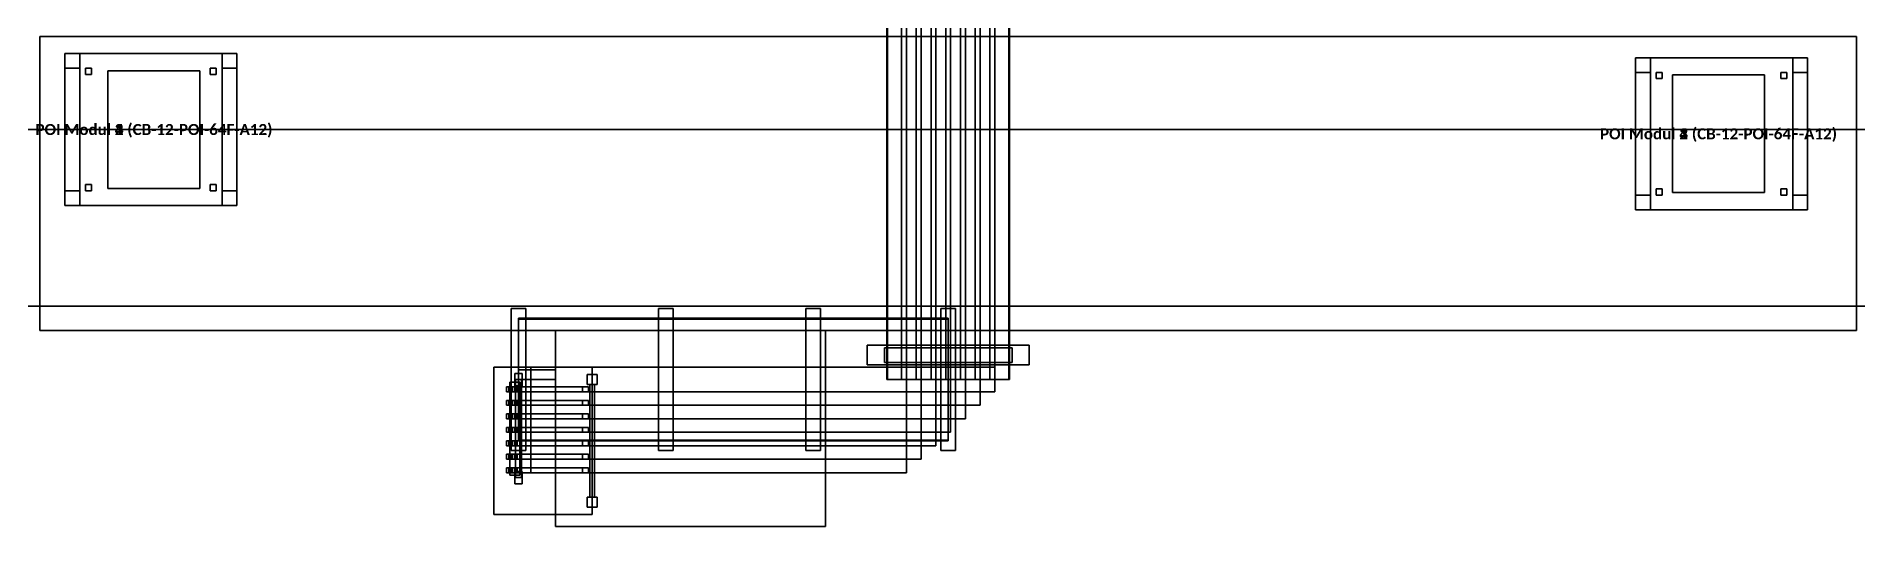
# Model space of a CAD drawing. Header units: millimetres. Extents: x -25000 to 25000, y -60388 to 35000.
# Drawn here: x -3714 to 3700, y -700 to 1300 of the extents above; entities that cross this region are included whole.
import ezdxf
from ezdxf.enums import TextEntityAlignment as Align

# ---------------------------------------------------------------- set-up
doc = ezdxf.new("R2010")
doc.units = ezdxf.units.MM
for name, color, linetype in [('DIKEY_KABLO_MERDIVENI', 4, 'CONTINUOUS'), ('EKP_POI_MODULLERI', 40, 'CONTINUOUS'), ('EKP_POI_TASIYICI_SASE', 30, 'CONTINUOUS'), ('GEMICI_MERDIVENI', 2, 'CONTINUOUS'), ('KABLO_KLEMENS', 1, 'CONTINUOUS'), ('KBL_ENERJI_2X25', 5, 'CONTINUOUS'), ('MONTAJ_BORULARI', 2, 'CONTINUOUS'), ('TAVA_KONSOL', 9, 'CONTINUOUS'), ('TAVA_PROFILI', 6, 'CONTINUOUS'), ('ZEMIN_PLATFORM', 8, 'CONTINUOUS')]:
    doc.layers.add(name, color=color, linetype=linetype)
doc.styles.get("Standard").update_dxf_attribs({"font": 'calibrib.ttf'})

msp = doc.modelspace()

# ---------------------------------------------------------------- texts
at = {"layer": 'EKP_POI_MODULLERI'}
for s, p in [('POI Modul 1 (CB-12-POI-64F-A12)', (-3235, 920)), ('POI Modul 2 (CB-12-POI-64F-A12)', (-3235, 920)), ('POI Modul 3 (CB-12-POI-64F-A12)', (-3235, 920)), ('POI Modul 4 (CB-12-POI-64F-A12)', (-3235, 920)), ('POI Modul 1 (CB-12-POI-64F-A12)', (3137.5, 902.4)), ('POI Modul 2 (CB-12-POI-64F-A12)', (3137.5, 902.4)), ('POI Modul 3 (CB-12-POI-64F-A12)', (3137.5, 902.4)), ('POI Modul 4 (CB-12-POI-64F-A12)', (3137.5, 902.4))]:
    msp.add_text(s, height=45, dxfattribs=at).set_placement(p, align=Align.MIDDLE_CENTER)

# ---------------------------------------------------------------- linework, layer by layer
at = {"layer": 'DIKEY_KABLO_MERDIVENI'}
for p, q in [((-1735, -75, 50), (-1765, -75, 50)), ((-1765, -75, 50), (-1765, -125, 50)), ((-1735, -75, 7650), (-1765, -75, 7650)), ((-1765, -75, 7650), (-1765, -125, 7650)), ((-1765, -75, 50), (-1765, -75, 7650)), ((-1765, -125, 50), (-1735, -125, 50)), ((-1765, -125, 7650), (-1735, -125, 7650)), ((-1765, -125, 50), (-1765, -125, 7650)), ((-1738, -100, 140), (-1762, -100, 140)), ((-1762, -100, 140), (-1762, -500, 140)), ((-1738, -100, 160), (-1762, -100, 160)), ((-1762, -100, 160), (-1762, -500, 160)), ((-1762, -100, 140), (-1762, -100, 160)), ((-1738, -100, 440), (-1762, -100, 440)), ((-1762, -100, 440), (-1762, -500, 440)), ((-1738, -100, 460), (-1762, -100, 460)), ((-1762, -100, 460), (-1762, -500, 460)), ((-1762, -100, 440), (-1762, -100, 460)), ((-1738, -100, 740), (-1762, -100, 740)), ((-1762, -100, 740), (-1762, -500, 740)), ((-1738, -100, 760), (-1762, -100, 760)), ((-1762, -100, 760), (-1762, -500, 760)), ((-1762, -100, 740), (-1762, -100, 760)), ((-1738, -100, 1040), (-1762, -100, 1040)), ((-1762, -100, 1040), (-1762, -500, 1040)), ((-1738, -100, 1060), (-1762, -100, 1060)), ((-1762, -100, 1060), (-1762, -500, 1060)), ((-1762, -100, 1040), (-1762, -100, 1060)), ((-1738, -100, 1340), (-1762, -100, 1340)), ((-1762, -100, 1340), (-1762, -500, 1340)), ((-1738, -100, 1360), (-1762, -100, 1360)), ((-1762, -100, 1360), (-1762, -500, 1360)), ((-1762, -100, 1340), (-1762, -100, 1360)), ((-1738, -100, 1640), (-1762, -100, 1640)), ((-1762, -100, 1640), (-1762, -500, 1640)), ((-1738, -100, 1660), (-1762, -100, 1660)), ((-1762, -100, 1660), (-1762, -500, 1660)), ((-1762, -100, 1640), (-1762, -100, 1660)), ((-1738, -100, 1940), (-1762, -100, 1940)), ((-1762, -100, 1940), (-1762, -500, 1940)), ((-1738, -100, 1960), (-1762, -100, 1960)), ((-1762, -100, 1960), (-1762, -500, 1960)), ((-1762, -100, 1940), (-1762, -100, 1960)), ((-1738, -100, 2240), (-1762, -100, 2240)), ((-1762, -100, 2240), (-1762, -500, 2240)), ((-1738, -100, 2260), (-1762, -100, 2260)), ((-1762, -100, 2260), (-1762, -500, 2260)), ((-1762, -100, 2240), (-1762, -100, 2260)), ((-1738, -100, 2540), (-1762, -100, 2540)), ((-1762, -100, 2540), (-1762, -500, 2540)), ((-1738, -100, 2560), (-1762, -100, 2560)), ((-1762, -100, 2560), (-1762, -500, 2560)), ((-1762, -100, 2540), (-1762, -100, 2560)), ((-1738, -100, 2840), (-1762, -100, 2840)), ((-1762, -100, 2840), (-1762, -500, 2840)), ((-1738, -100, 2860), (-1762, -100, 2860)), ((-1762, -100, 2860), (-1762, -500, 2860)), ((-1762, -100, 2840), (-1762, -100, 2860)), ((-1738, -100, 3140), (-1762, -100, 3140)), ((-1762, -100, 3140), (-1762, -500, 3140)), ((-1738, -100, 3160), (-1762, -100, 3160)), ((-1762, -100, 3160), (-1762, -500, 3160)), ((-1762, -100, 3140), (-1762, -100, 3160)), ((-1738, -100, 3440), (-1762, -100, 3440)), ((-1762, -100, 3440), (-1762, -500, 3440)), ((-1738, -100, 3460), (-1762, -100, 3460)), ((-1762, -100, 3460), (-1762, -500, 3460)), ((-1762, -100, 3440), (-1762, -100, 3460)), ((-1738, -100, 3740), (-1762, -100, 3740)), ((-1762, -100, 3740), (-1762, -500, 3740)), ((-1738, -100, 3760), (-1762, -100, 3760)), ((-1762, -100, 3760), (-1762, -500, 3760)), ((-1762, -100, 3740), (-1762, -100, 3760)), ((-1738, -100, 4040), (-1762, -100, 4040)), ((-1762, -100, 4040), (-1762, -500, 4040)), ((-1738, -100, 4060), (-1762, -100, 4060)), ((-1762, -100, 4060), (-1762, -500, 4060)), ((-1762, -100, 4040), (-1762, -100, 4060)), ((-1738, -100, 4340), (-1762, -100, 4340)), ((-1762, -100, 4340), (-1762, -500, 4340)), ((-1738, -100, 4360), (-1762, -100, 4360)), ((-1762, -100, 4360), (-1762, -500, 4360)), ((-1762, -100, 4340), (-1762, -100, 4360)), ((-1738, -100, 4640), (-1762, -100, 4640)), ((-1762, -100, 4640), (-1762, -500, 4640)), ((-1738, -100, 4660), (-1762, -100, 4660)), ((-1762, -100, 4660), (-1762, -500, 4660)), ((-1762, -100, 4640), (-1762, -100, 4660)), ((-1738, -100, 4940), (-1762, -100, 4940)), ((-1762, -100, 4940), (-1762, -500, 4940)), ((-1738, -100, 4960), (-1762, -100, 4960)), ((-1762, -100, 4960), (-1762, -500, 4960)), ((-1762, -100, 4940), (-1762, -100, 4960)), ((-1738, -100, 5240), (-1762, -100, 5240)), ((-1762, -100, 5240), (-1762, -500, 5240)), ((-1738, -100, 5260), (-1762, -100, 5260)), ((-1762, -100, 5260), (-1762, -500, 5260)), ((-1762, -100, 5240), (-1762, -100, 5260)), ((-1738, -100, 5540), (-1762, -100, 5540)), ((-1762, -100, 5540), (-1762, -500, 5540)), ((-1738, -100, 5560), (-1762, -100, 5560)), ((-1762, -100, 5560), (-1762, -500, 5560)), ((-1762, -100, 5540), (-1762, -100, 5560)), ((-1738, -100, 5840), (-1762, -100, 5840)), ((-1762, -100, 5840), (-1762, -500, 5840)), ((-1738, -100, 5860), (-1762, -100, 5860)), ((-1762, -100, 5860), (-1762, -500, 5860)), ((-1762, -100, 5840), (-1762, -100, 5860)), ((-1738, -100, 6140), (-1762, -100, 6140)), ((-1762, -100, 6140), (-1762, -500, 6140)), ((-1738, -100, 6160), (-1762, -100, 6160)), ((-1762, -100, 6160), (-1762, -500, 6160)), ((-1762, -100, 6140), (-1762, -100, 6160)), ((-1738, -100, 6440), (-1762, -100, 6440)), ((-1762, -100, 6440), (-1762, -500, 6440)), ((-1738, -100, 6460), (-1762, -100, 6460)), ((-1762, -100, 6460), (-1762, -500, 6460)), ((-1762, -100, 6440), (-1762, -100, 6460)), ((-1738, -100, 6740), (-1762, -100, 6740)), ((-1762, -100, 6740), (-1762, -500, 6740)), ((-1738, -100, 6760), (-1762, -100, 6760)), ((-1762, -100, 6760), (-1762, -500, 6760)), ((-1762, -100, 6740), (-1762, -100, 6760)), ((-1738, -100, 7040), (-1762, -100, 7040)), ((-1762, -100, 7040), (-1762, -500, 7040)), ((-1738, -100, 7060), (-1762, -100, 7060)), ((-1762, -100, 7060), (-1762, -500, 7060)), ((-1762, -100, 7040), (-1762, -100, 7060)), ((-1738, -100, 7340), (-1762, -100, 7340)), ((-1762, -100, 7340), (-1762, -500, 7340)), ((-1738, -100, 7360), (-1762, -100, 7360)), ((-1762, -100, 7360), (-1762, -500, 7360)), ((-1762, -100, 7340), (-1762, -100, 7360)), ((-1738, -100, 7640), (-1762, -100, 7640)), ((-1762, -100, 7640), (-1762, -500, 7640)), ((-1738, -100, 7660), (-1762, -100, 7660)), ((-1762, -100, 7660), (-1762, -500, 7660)), ((-1762, -100, 7640), (-1762, -100, 7660)), ((-1738, -500, 140), (-1738, -100, 140)), ((-1738, -500, 160), (-1738, -100, 160)), ((-1738, -100, 140), (-1738, -100, 160)), ((-1738, -500, 440), (-1738, -100, 440)), ((-1738, -500, 460), (-1738, -100, 460)), ((-1738, -100, 440), (-1738, -100, 460)), ((-1738, -500, 740), (-1738, -100, 740)), ((-1738, -500, 760), (-1738, -100, 760)), ((-1738, -100, 740), (-1738, -100, 760)), ((-1738, -500, 1040), (-1738, -100, 1040)), ((-1738, -500, 1060), (-1738, -100, 1060)), ((-1738, -100, 1040), (-1738, -100, 1060)), ((-1738, -500, 1340), (-1738, -100, 1340)), ((-1738, -500, 1360), (-1738, -100, 1360)), ((-1738, -100, 1340), (-1738, -100, 1360)), ((-1738, -500, 1640), (-1738, -100, 1640)), ((-1738, -500, 1660), (-1738, -100, 1660)), ((-1738, -100, 1640), (-1738, -100, 1660)), ((-1738, -500, 1940), (-1738, -100, 1940)), ((-1738, -500, 1960), (-1738, -100, 1960)), ((-1738, -100, 1940), (-1738, -100, 1960)), ((-1738, -500, 2240), (-1738, -100, 2240)), ((-1738, -500, 2260), (-1738, -100, 2260)), ((-1738, -100, 2240), (-1738, -100, 2260)), ((-1738, -500, 2540), (-1738, -100, 2540)), ((-1738, -500, 2560), (-1738, -100, 2560)), ((-1738, -100, 2540), (-1738, -100, 2560)), ((-1738, -500, 2840), (-1738, -100, 2840)), ((-1738, -500, 2860), (-1738, -100, 2860)), ((-1738, -100, 2840), (-1738, -100, 2860)), ((-1738, -500, 3140), (-1738, -100, 3140)), ((-1738, -500, 3160), (-1738, -100, 3160)), ((-1738, -100, 3140), (-1738, -100, 3160)), ((-1738, -500, 3440), (-1738, -100, 3440)), ((-1738, -500, 3460), (-1738, -100, 3460)), ((-1738, -100, 3440), (-1738, -100, 3460)), ((-1738, -500, 3740), (-1738, -100, 3740)), ((-1738, -500, 3760), (-1738, -100, 3760)), ((-1738, -100, 3740), (-1738, -100, 3760)), ((-1738, -500, 4040), (-1738, -100, 4040)), ((-1738, -500, 4060), (-1738, -100, 4060)), ((-1738, -100, 4040), (-1738, -100, 4060)), ((-1738, -500, 4340), (-1738, -100, 4340)), ((-1738, -500, 4360), (-1738, -100, 4360)), ((-1738, -100, 4340), (-1738, -100, 4360)), ((-1738, -500, 4640), (-1738, -100, 4640)), ((-1738, -500, 4660), (-1738, -100, 4660)), ((-1738, -100, 4640), (-1738, -100, 4660)), ((-1738, -500, 4940), (-1738, -100, 4940)), ((-1738, -500, 4960), (-1738, -100, 4960)), ((-1738, -100, 4940), (-1738, -100, 4960)), ((-1738, -500, 5240), (-1738, -100, 5240)), ((-1738, -500, 5260), (-1738, -100, 5260)), ((-1738, -100, 5240), (-1738, -100, 5260)), ((-1738, -500, 5540), (-1738, -100, 5540)), ((-1738, -500, 5560), (-1738, -100, 5560)), ((-1738, -100, 5540), (-1738, -100, 5560)), ((-1738, -500, 5840), (-1738, -100, 5840)), ((-1738, -500, 5860), (-1738, -100, 5860)), ((-1738, -100, 5840), (-1738, -100, 5860)), ((-1738, -500, 6140), (-1738, -100, 6140)), ((-1738, -500, 6160), (-1738, -100, 6160)), ((-1738, -100, 6140), (-1738, -100, 6160)), ((-1738, -500, 6440), (-1738, -100, 6440)), ((-1738, -500, 6460), (-1738, -100, 6460)), ((-1738, -100, 6440), (-1738, -100, 6460)), ((-1738, -500, 6740), (-1738, -100, 6740)), ((-1738, -500, 6760), (-1738, -100, 6760)), ((-1738, -100, 6740), (-1738, -100, 6760)), ((-1738, -500, 7040), (-1738, -100, 7040)), ((-1738, -500, 7060), (-1738, -100, 7060)), ((-1738, -100, 7040), (-1738, -100, 7060)), ((-1738, -500, 7340), (-1738, -100, 7340)), ((-1738, -500, 7360), (-1738, -100, 7360)), ((-1738, -100, 7340), (-1738, -100, 7360)), ((-1738, -500, 7640), (-1738, -100, 7640)), ((-1738, -500, 7660), (-1738, -100, 7660)), ((-1738, -100, 7640), (-1738, -100, 7660)), ((-1735, -125, 50), (-1735, -75, 50)), ((-1735, -125, 7650), (-1735, -75, 7650)), ((-1735, -75, 50), (-1735, -75, 7650)), ((-1735, -125, 50), (-1735, -125, 7650)), ((-1735, -475, 50), (-1765, -475, 50)), ((-1765, -475, 50), (-1765, -525, 50)), ((-1735, -475, 7650), (-1765, -475, 7650)), ((-1765, -475, 7650), (-1765, -525, 7650)), ((-1765, -475, 50), (-1765, -475, 7650)), ((-1762, -500, 140), (-1738, -500, 140)), ((-1762, -500, 160), (-1738, -500, 160)), ((-1762, -500, 140), (-1762, -500, 160)), ((-1762, -500, 440), (-1738, -500, 440)), ((-1762, -500, 460), (-1738, -500, 460)), ((-1762, -500, 440), (-1762, -500, 460)), ((-1762, -500, 740), (-1738, -500, 740)), ((-1762, -500, 760), (-1738, -500, 760)), ((-1762, -500, 740), (-1762, -500, 760)), ((-1762, -500, 1040), (-1738, -500, 1040)), ((-1762, -500, 1060), (-1738, -500, 1060)), ((-1762, -500, 1040), (-1762, -500, 1060)), ((-1762, -500, 1340), (-1738, -500, 1340)), ((-1762, -500, 1360), (-1738, -500, 1360)), ((-1762, -500, 1340), (-1762, -500, 1360)), ((-1762, -500, 1640), (-1738, -500, 1640)), ((-1762, -500, 1660), (-1738, -500, 1660)), ((-1762, -500, 1640), (-1762, -500, 1660)), ((-1762, -500, 1940), (-1738, -500, 1940)), ((-1762, -500, 1960), (-1738, -500, 1960)), ((-1762, -500, 1940), (-1762, -500, 1960)), ((-1762, -500, 2240), (-1738, -500, 2240)), ((-1762, -500, 2260), (-1738, -500, 2260)), ((-1762, -500, 2240), (-1762, -500, 2260)), ((-1762, -500, 2540), (-1738, -500, 2540)), ((-1762, -500, 2560), (-1738, -500, 2560)), ((-1762, -500, 2540), (-1762, -500, 2560)), ((-1762, -500, 2840), (-1738, -500, 2840)), ((-1762, -500, 2860), (-1738, -500, 2860)), ((-1762, -500, 2840), (-1762, -500, 2860)), ((-1762, -500, 3140), (-1738, -500, 3140)), ((-1762, -500, 3160), (-1738, -500, 3160)), ((-1762, -500, 3140), (-1762, -500, 3160)), ((-1762, -500, 3440), (-1738, -500, 3440)), ((-1762, -500, 3460), (-1738, -500, 3460)), ((-1762, -500, 3440), (-1762, -500, 3460)), ((-1762, -500, 3740), (-1738, -500, 3740)), ((-1762, -500, 3760), (-1738, -500, 3760)), ((-1762, -500, 3740), (-1762, -500, 3760)), ((-1762, -500, 4040), (-1738, -500, 4040)), ((-1762, -500, 4060), (-1738, -500, 4060)), ((-1762, -500, 4040), (-1762, -500, 4060)), ((-1762, -500, 4340), (-1738, -500, 4340)), ((-1762, -500, 4360), (-1738, -500, 4360)), ((-1762, -500, 4340), (-1762, -500, 4360)), ((-1762, -500, 4640), (-1738, -500, 4640)), ((-1762, -500, 4660), (-1738, -500, 4660)), ((-1762, -500, 4640), (-1762, -500, 4660)), ((-1762, -500, 4940), (-1738, -500, 4940)), ((-1762, -500, 4960), (-1738, -500, 4960)), ((-1762, -500, 4940), (-1762, -500, 4960)), ((-1762, -500, 5240), (-1738, -500, 5240)), ((-1762, -500, 5260), (-1738, -500, 5260)), ((-1762, -500, 5240), (-1762, -500, 5260)), ((-1762, -500, 5540), (-1738, -500, 5540)), ((-1762, -500, 5560), (-1738, -500, 5560)), ((-1762, -500, 5540), (-1762, -500, 5560)), ((-1762, -500, 5840), (-1738, -500, 5840)), ((-1762, -500, 5860), (-1738, -500, 5860)), ((-1762, -500, 5840), (-1762, -500, 5860)), ((-1762, -500, 6140), (-1738, -500, 6140)), ((-1762, -500, 6160), (-1738, -500, 6160)), ((-1762, -500, 6140), (-1762, -500, 6160)), ((-1762, -500, 6440), (-1738, -500, 6440)), ((-1762, -500, 6460), (-1738, -500, 6460)), ((-1762, -500, 6440), (-1762, -500, 6460)), ((-1762, -500, 6740), (-1738, -500, 6740)), ((-1762, -500, 6760), (-1738, -500, 6760)), ((-1762, -500, 6740), (-1762, -500, 6760)), ((-1762, -500, 7040), (-1738, -500, 7040)), ((-1762, -500, 7060), (-1738, -500, 7060)), ((-1762, -500, 7040), (-1762, -500, 7060)), ((-1762, -500, 7340), (-1738, -500, 7340)), ((-1762, -500, 7360), (-1738, -500, 7360)), ((-1762, -500, 7340), (-1762, -500, 7360)), ((-1762, -500, 7640), (-1738, -500, 7640)), ((-1762, -500, 7660), (-1738, -500, 7660)), ((-1762, -500, 7640), (-1762, -500, 7660)), ((-1738, -500, 140), (-1738, -500, 160)), ((-1738, -500, 440), (-1738, -500, 460)), ((-1738, -500, 740), (-1738, -500, 760)), ((-1738, -500, 1040), (-1738, -500, 1060)), ((-1738, -500, 1340), (-1738, -500, 1360)), ((-1738, -500, 1640), (-1738, -500, 1660)), ((-1738, -500, 1940), (-1738, -500, 1960)), ((-1738, -500, 2240), (-1738, -500, 2260)), ((-1738, -500, 2540), (-1738, -500, 2560)), ((-1738, -500, 2840), (-1738, -500, 2860)), ((-1738, -500, 3140), (-1738, -500, 3160)), ((-1738, -500, 3440), (-1738, -500, 3460)), ((-1738, -500, 3740), (-1738, -500, 3760)), ((-1738, -500, 4040), (-1738, -500, 4060)), ((-1738, -500, 4340), (-1738, -500, 4360)), ((-1738, -500, 4640), (-1738, -500, 4660)), ((-1738, -500, 4940), (-1738, -500, 4960)), ((-1738, -500, 5240), (-1738, -500, 5260)), ((-1738, -500, 5540), (-1738, -500, 5560)), ((-1738, -500, 5840), (-1738, -500, 5860)), ((-1738, -500, 6140), (-1738, -500, 6160)), ((-1738, -500, 6440), (-1738, -500, 6460)), ((-1738, -500, 6740), (-1738, -500, 6760)), ((-1738, -500, 7040), (-1738, -500, 7060)), ((-1738, -500, 7340), (-1738, -500, 7360)), ((-1738, -500, 7640), (-1738, -500, 7660)), ((-1735, -525, 50), (-1735, -475, 50)), ((-1735, -525, 7650), (-1735, -475, 7650)), ((-1735, -475, 50), (-1735, -475, 7650)), ((-1765, -525, 50), (-1735, -525, 50)), ((-1765, -525, 7650), (-1735, -525, 7650)), ((-1765, -525, 50), (-1765, -525, 7650)), ((-1735, -525, 50), (-1735, -525, 7650))]:
    msp.add_line(p, q, dxfattribs=at)
for points in [[(-1765, -125, 50), (-1735, -125, 50), (-1735, -75, 50), (-1765, -75, 50)], [(-1765, -125, 7650), (-1735, -125, 7650), (-1735, -75, 7650), (-1765, -75, 7650)], [(-1765, -75, 50), (-1735, -75, 50), (-1735, -75, 7650), (-1765, -75, 7650)], [(-1765, -125, 50), (-1765, -75, 50), (-1765, -75, 7650), (-1765, -125, 7650)], [(-1765, -125, 50), (-1735, -125, 50), (-1735, -125, 7650), (-1765, -125, 7650)], [(-1762, -500, 140), (-1738, -500, 140), (-1738, -100, 140), (-1762, -100, 140)], [(-1762, -500, 160), (-1738, -500, 160), (-1738, -100, 160), (-1762, -100, 160)], [(-1762, -100, 140), (-1738, -100, 140), (-1738, -100, 160), (-1762, -100, 160)], [(-1762, -500, 140), (-1762, -100, 140), (-1762, -100, 160), (-1762, -500, 160)], [(-1762, -500, 440), (-1738, -500, 440), (-1738, -100, 440), (-1762, -100, 440)], [(-1762, -500, 460), (-1738, -500, 460), (-1738, -100, 460), (-1762, -100, 460)], [(-1762, -100, 440), (-1738, -100, 440), (-1738, -100, 460), (-1762, -100, 460)], [(-1762, -500, 440), (-1762, -100, 440), (-1762, -100, 460), (-1762, -500, 460)], [(-1762, -500, 740), (-1738, -500, 740), (-1738, -100, 740), (-1762, -100, 740)], [(-1762, -500, 760), (-1738, -500, 760), (-1738, -100, 760), (-1762, -100, 760)], [(-1762, -100, 740), (-1738, -100, 740), (-1738, -100, 760), (-1762, -100, 760)], [(-1762, -500, 740), (-1762, -100, 740), (-1762, -100, 760), (-1762, -500, 760)], [(-1762, -500, 1040), (-1738, -500, 1040), (-1738, -100, 1040), (-1762, -100, 1040)], [(-1762, -500, 1060), (-1738, -500, 1060), (-1738, -100, 1060), (-1762, -100, 1060)], [(-1762, -100, 1040), (-1738, -100, 1040), (-1738, -100, 1060), (-1762, -100, 1060)], [(-1762, -500, 1040), (-1762, -100, 1040), (-1762, -100, 1060), (-1762, -500, 1060)], [(-1762, -500, 1340), (-1738, -500, 1340), (-1738, -100, 1340), (-1762, -100, 1340)], [(-1762, -500, 1360), (-1738, -500, 1360), (-1738, -100, 1360), (-1762, -100, 1360)], [(-1762, -100, 1340), (-1738, -100, 1340), (-1738, -100, 1360), (-1762, -100, 1360)], [(-1762, -500, 1340), (-1762, -100, 1340), (-1762, -100, 1360), (-1762, -500, 1360)], [(-1762, -500, 1640), (-1738, -500, 1640), (-1738, -100, 1640), (-1762, -100, 1640)], [(-1762, -500, 1660), (-1738, -500, 1660), (-1738, -100, 1660), (-1762, -100, 1660)], [(-1762, -100, 1640), (-1738, -100, 1640), (-1738, -100, 1660), (-1762, -100, 1660)], [(-1762, -500, 1640), (-1762, -100, 1640), (-1762, -100, 1660), (-1762, -500, 1660)], [(-1762, -500, 1940), (-1738, -500, 1940), (-1738, -100, 1940), (-1762, -100, 1940)], [(-1762, -500, 1960), (-1738, -500, 1960), (-1738, -100, 1960), (-1762, -100, 1960)], [(-1762, -100, 1940), (-1738, -100, 1940), (-1738, -100, 1960), (-1762, -100, 1960)], [(-1762, -500, 1940), (-1762, -100, 1940), (-1762, -100, 1960), (-1762, -500, 1960)], [(-1762, -500, 2240), (-1738, -500, 2240), (-1738, -100, 2240), (-1762, -100, 2240)], [(-1762, -500, 2260), (-1738, -500, 2260), (-1738, -100, 2260), (-1762, -100, 2260)], [(-1762, -100, 2240), (-1738, -100, 2240), (-1738, -100, 2260), (-1762, -100, 2260)], [(-1762, -500, 2240), (-1762, -100, 2240), (-1762, -100, 2260), (-1762, -500, 2260)], [(-1762, -500, 2540), (-1738, -500, 2540), (-1738, -100, 2540), (-1762, -100, 2540)], [(-1762, -500, 2560), (-1738, -500, 2560), (-1738, -100, 2560), (-1762, -100, 2560)], [(-1762, -100, 2540), (-1738, -100, 2540), (-1738, -100, 2560), (-1762, -100, 2560)], [(-1762, -500, 2540), (-1762, -100, 2540), (-1762, -100, 2560), (-1762, -500, 2560)], [(-1762, -500, 2840), (-1738, -500, 2840), (-1738, -100, 2840), (-1762, -100, 2840)], [(-1762, -500, 2860), (-1738, -500, 2860), (-1738, -100, 2860), (-1762, -100, 2860)], [(-1762, -100, 2840), (-1738, -100, 2840), (-1738, -100, 2860), (-1762, -100, 2860)], [(-1762, -500, 2840), (-1762, -100, 2840), (-1762, -100, 2860), (-1762, -500, 2860)], [(-1762, -500, 3140), (-1738, -500, 3140), (-1738, -100, 3140), (-1762, -100, 3140)], [(-1762, -500, 3160), (-1738, -500, 3160), (-1738, -100, 3160), (-1762, -100, 3160)], [(-1762, -100, 3140), (-1738, -100, 3140), (-1738, -100, 3160), (-1762, -100, 3160)], [(-1762, -500, 3140), (-1762, -100, 3140), (-1762, -100, 3160), (-1762, -500, 3160)], [(-1762, -500, 3440), (-1738, -500, 3440), (-1738, -100, 3440), (-1762, -100, 3440)], [(-1762, -500, 3460), (-1738, -500, 3460), (-1738, -100, 3460), (-1762, -100, 3460)], [(-1762, -100, 3440), (-1738, -100, 3440), (-1738, -100, 3460), (-1762, -100, 3460)], [(-1762, -500, 3440), (-1762, -100, 3440), (-1762, -100, 3460), (-1762, -500, 3460)], [(-1762, -500, 3740), (-1738, -500, 3740), (-1738, -100, 3740), (-1762, -100, 3740)], [(-1762, -500, 3760), (-1738, -500, 3760), (-1738, -100, 3760), (-1762, -100, 3760)], [(-1762, -100, 3740), (-1738, -100, 3740), (-1738, -100, 3760), (-1762, -100, 3760)], [(-1762, -500, 3740), (-1762, -100, 3740), (-1762, -100, 3760), (-1762, -500, 3760)], [(-1762, -500, 4040), (-1738, -500, 4040), (-1738, -100, 4040), (-1762, -100, 4040)], [(-1762, -500, 4060), (-1738, -500, 4060), (-1738, -100, 4060), (-1762, -100, 4060)], [(-1762, -100, 4040), (-1738, -100, 4040), (-1738, -100, 4060), (-1762, -100, 4060)], [(-1762, -500, 4040), (-1762, -100, 4040), (-1762, -100, 4060), (-1762, -500, 4060)], [(-1762, -500, 4340), (-1738, -500, 4340), (-1738, -100, 4340), (-1762, -100, 4340)], [(-1762, -500, 4360), (-1738, -500, 4360), (-1738, -100, 4360), (-1762, -100, 4360)], [(-1762, -100, 4340), (-1738, -100, 4340), (-1738, -100, 4360), (-1762, -100, 4360)], [(-1762, -500, 4340), (-1762, -100, 4340), (-1762, -100, 4360), (-1762, -500, 4360)], [(-1762, -500, 4640), (-1738, -500, 4640), (-1738, -100, 4640), (-1762, -100, 4640)], [(-1762, -500, 4660), (-1738, -500, 4660), (-1738, -100, 4660), (-1762, -100, 4660)], [(-1762, -100, 4640), (-1738, -100, 4640), (-1738, -100, 4660), (-1762, -100, 4660)], [(-1762, -500, 4640), (-1762, -100, 4640), (-1762, -100, 4660), (-1762, -500, 4660)], [(-1762, -500, 4940), (-1738, -500, 4940), (-1738, -100, 4940), (-1762, -100, 4940)], [(-1762, -500, 4960), (-1738, -500, 4960), (-1738, -100, 4960), (-1762, -100, 4960)], [(-1762, -100, 4940), (-1738, -100, 4940), (-1738, -100, 4960), (-1762, -100, 4960)], [(-1762, -500, 4940), (-1762, -100, 4940), (-1762, -100, 4960), (-1762, -500, 4960)], [(-1762, -500, 5240), (-1738, -500, 5240), (-1738, -100, 5240), (-1762, -100, 5240)], [(-1762, -500, 5260), (-1738, -500, 5260), (-1738, -100, 5260), (-1762, -100, 5260)], [(-1762, -100, 5240), (-1738, -100, 5240), (-1738, -100, 5260), (-1762, -100, 5260)], [(-1762, -500, 5240), (-1762, -100, 5240), (-1762, -100, 5260), (-1762, -500, 5260)], [(-1762, -500, 5540), (-1738, -500, 5540), (-1738, -100, 5540), (-1762, -100, 5540)], [(-1762, -500, 5560), (-1738, -500, 5560), (-1738, -100, 5560), (-1762, -100, 5560)], [(-1762, -100, 5540), (-1738, -100, 5540), (-1738, -100, 5560), (-1762, -100, 5560)], [(-1762, -500, 5540), (-1762, -100, 5540), (-1762, -100, 5560), (-1762, -500, 5560)], [(-1762, -500, 5840), (-1738, -500, 5840), (-1738, -100, 5840), (-1762, -100, 5840)], [(-1762, -500, 5860), (-1738, -500, 5860), (-1738, -100, 5860), (-1762, -100, 5860)], [(-1762, -100, 5840), (-1738, -100, 5840), (-1738, -100, 5860), (-1762, -100, 5860)], [(-1762, -500, 5840), (-1762, -100, 5840), (-1762, -100, 5860), (-1762, -500, 5860)], [(-1762, -500, 6140), (-1738, -500, 6140), (-1738, -100, 6140), (-1762, -100, 6140)], [(-1762, -500, 6160), (-1738, -500, 6160), (-1738, -100, 6160), (-1762, -100, 6160)], [(-1762, -100, 6140), (-1738, -100, 6140), (-1738, -100, 6160), (-1762, -100, 6160)], [(-1762, -500, 6140), (-1762, -100, 6140), (-1762, -100, 6160), (-1762, -500, 6160)], [(-1762, -500, 6440), (-1738, -500, 6440), (-1738, -100, 6440), (-1762, -100, 6440)], [(-1762, -500, 6460), (-1738, -500, 6460), (-1738, -100, 6460), (-1762, -100, 6460)], [(-1762, -100, 6440), (-1738, -100, 6440), (-1738, -100, 6460), (-1762, -100, 6460)], [(-1762, -500, 6440), (-1762, -100, 6440), (-1762, -100, 6460), (-1762, -500, 6460)], [(-1762, -500, 6740), (-1738, -500, 6740), (-1738, -100, 6740), (-1762, -100, 6740)], [(-1762, -500, 6760), (-1738, -500, 6760), (-1738, -100, 6760), (-1762, -100, 6760)], [(-1762, -100, 6740), (-1738, -100, 6740), (-1738, -100, 6760), (-1762, -100, 6760)], [(-1762, -500, 6740), (-1762, -100, 6740), (-1762, -100, 6760), (-1762, -500, 6760)], [(-1762, -500, 7040), (-1738, -500, 7040), (-1738, -100, 7040), (-1762, -100, 7040)], [(-1762, -500, 7060), (-1738, -500, 7060), (-1738, -100, 7060), (-1762, -100, 7060)], [(-1762, -100, 7040), (-1738, -100, 7040), (-1738, -100, 7060), (-1762, -100, 7060)], [(-1762, -500, 7040), (-1762, -100, 7040), (-1762, -100, 7060), (-1762, -500, 7060)], [(-1762, -500, 7340), (-1738, -500, 7340), (-1738, -100, 7340), (-1762, -100, 7340)], [(-1762, -500, 7360), (-1738, -500, 7360), (-1738, -100, 7360), (-1762, -100, 7360)], [(-1762, -100, 7340), (-1738, -100, 7340), (-1738, -100, 7360), (-1762, -100, 7360)], [(-1762, -500, 7340), (-1762, -100, 7340), (-1762, -100, 7360), (-1762, -500, 7360)], [(-1762, -500, 7640), (-1738, -500, 7640), (-1738, -100, 7640), (-1762, -100, 7640)], [(-1762, -500, 7660), (-1738, -500, 7660), (-1738, -100, 7660), (-1762, -100, 7660)], [(-1762, -100, 7640), (-1738, -100, 7640), (-1738, -100, 7660), (-1762, -100, 7660)], [(-1762, -500, 7640), (-1762, -100, 7640), (-1762, -100, 7660), (-1762, -500, 7660)], [(-1738, -500, 140), (-1738, -100, 140), (-1738, -100, 160), (-1738, -500, 160)], [(-1738, -500, 440), (-1738, -100, 440), (-1738, -100, 460), (-1738, -500, 460)], [(-1738, -500, 740), (-1738, -100, 740), (-1738, -100, 760), (-1738, -500, 760)], [(-1738, -500, 1040), (-1738, -100, 1040), (-1738, -100, 1060), (-1738, -500, 1060)], [(-1738, -500, 1340), (-1738, -100, 1340), (-1738, -100, 1360), (-1738, -500, 1360)], [(-1738, -500, 1640), (-1738, -100, 1640), (-1738, -100, 1660), (-1738, -500, 1660)], [(-1738, -500, 1940), (-1738, -100, 1940), (-1738, -100, 1960), (-1738, -500, 1960)], [(-1738, -500, 2240), (-1738, -100, 2240), (-1738, -100, 2260), (-1738, -500, 2260)], [(-1738, -500, 2540), (-1738, -100, 2540), (-1738, -100, 2560), (-1738, -500, 2560)], [(-1738, -500, 2840), (-1738, -100, 2840), (-1738, -100, 2860), (-1738, -500, 2860)], [(-1738, -500, 3140), (-1738, -100, 3140), (-1738, -100, 3160), (-1738, -500, 3160)], [(-1738, -500, 3440), (-1738, -100, 3440), (-1738, -100, 3460), (-1738, -500, 3460)], [(-1738, -500, 3740), (-1738, -100, 3740), (-1738, -100, 3760), (-1738, -500, 3760)], [(-1738, -500, 4040), (-1738, -100, 4040), (-1738, -100, 4060), (-1738, -500, 4060)], [(-1738, -500, 4340), (-1738, -100, 4340), (-1738, -100, 4360), (-1738, -500, 4360)], [(-1738, -500, 4640), (-1738, -100, 4640), (-1738, -100, 4660), (-1738, -500, 4660)], [(-1738, -500, 4940), (-1738, -100, 4940), (-1738, -100, 4960), (-1738, -500, 4960)], [(-1738, -500, 5240), (-1738, -100, 5240), (-1738, -100, 5260), (-1738, -500, 5260)], [(-1738, -500, 5540), (-1738, -100, 5540), (-1738, -100, 5560), (-1738, -500, 5560)], [(-1738, -500, 5840), (-1738, -100, 5840), (-1738, -100, 5860), (-1738, -500, 5860)], [(-1738, -500, 6140), (-1738, -100, 6140), (-1738, -100, 6160), (-1738, -500, 6160)], [(-1738, -500, 6440), (-1738, -100, 6440), (-1738, -100, 6460), (-1738, -500, 6460)], [(-1738, -500, 6740), (-1738, -100, 6740), (-1738, -100, 6760), (-1738, -500, 6760)], [(-1738, -500, 7040), (-1738, -100, 7040), (-1738, -100, 7060), (-1738, -500, 7060)], [(-1738, -500, 7340), (-1738, -100, 7340), (-1738, -100, 7360), (-1738, -500, 7360)], [(-1738, -500, 7640), (-1738, -100, 7640), (-1738, -100, 7660), (-1738, -500, 7660)], [(-1735, -125, 50), (-1735, -75, 50), (-1735, -75, 7650), (-1735, -125, 7650)], [(-1765, -525, 50), (-1735, -525, 50), (-1735, -475, 50), (-1765, -475, 50)], [(-1765, -525, 7650), (-1735, -525, 7650), (-1735, -475, 7650), (-1765, -475, 7650)], [(-1765, -475, 50), (-1735, -475, 50), (-1735, -475, 7650), (-1765, -475, 7650)], [(-1765, -525, 50), (-1765, -475, 50), (-1765, -475, 7650), (-1765, -525, 7650)], [(-1762, -500, 140), (-1738, -500, 140), (-1738, -500, 160), (-1762, -500, 160)], [(-1762, -500, 440), (-1738, -500, 440), (-1738, -500, 460), (-1762, -500, 460)], [(-1762, -500, 740), (-1738, -500, 740), (-1738, -500, 760), (-1762, -500, 760)], [(-1762, -500, 1040), (-1738, -500, 1040), (-1738, -500, 1060), (-1762, -500, 1060)], [(-1762, -500, 1340), (-1738, -500, 1340), (-1738, -500, 1360), (-1762, -500, 1360)], [(-1762, -500, 1640), (-1738, -500, 1640), (-1738, -500, 1660), (-1762, -500, 1660)], [(-1762, -500, 1940), (-1738, -500, 1940), (-1738, -500, 1960), (-1762, -500, 1960)], [(-1762, -500, 2240), (-1738, -500, 2240), (-1738, -500, 2260), (-1762, -500, 2260)], [(-1762, -500, 2540), (-1738, -500, 2540), (-1738, -500, 2560), (-1762, -500, 2560)], [(-1762, -500, 2840), (-1738, -500, 2840), (-1738, -500, 2860), (-1762, -500, 2860)], [(-1762, -500, 3140), (-1738, -500, 3140), (-1738, -500, 3160), (-1762, -500, 3160)], [(-1762, -500, 3440), (-1738, -500, 3440), (-1738, -500, 3460), (-1762, -500, 3460)], [(-1762, -500, 3740), (-1738, -500, 3740), (-1738, -500, 3760), (-1762, -500, 3760)], [(-1762, -500, 4040), (-1738, -500, 4040), (-1738, -500, 4060), (-1762, -500, 4060)], [(-1762, -500, 4340), (-1738, -500, 4340), (-1738, -500, 4360), (-1762, -500, 4360)], [(-1762, -500, 4640), (-1738, -500, 4640), (-1738, -500, 4660), (-1762, -500, 4660)], [(-1762, -500, 4940), (-1738, -500, 4940), (-1738, -500, 4960), (-1762, -500, 4960)], [(-1762, -500, 5240), (-1738, -500, 5240), (-1738, -500, 5260), (-1762, -500, 5260)], [(-1762, -500, 5540), (-1738, -500, 5540), (-1738, -500, 5560), (-1762, -500, 5560)], [(-1762, -500, 5840), (-1738, -500, 5840), (-1738, -500, 5860), (-1762, -500, 5860)], [(-1762, -500, 6140), (-1738, -500, 6140), (-1738, -500, 6160), (-1762, -500, 6160)], [(-1762, -500, 6440), (-1738, -500, 6440), (-1738, -500, 6460), (-1762, -500, 6460)], [(-1762, -500, 6740), (-1738, -500, 6740), (-1738, -500, 6760), (-1762, -500, 6760)], [(-1762, -500, 7040), (-1738, -500, 7040), (-1738, -500, 7060), (-1762, -500, 7060)], [(-1762, -500, 7340), (-1738, -500, 7340), (-1738, -500, 7360), (-1762, -500, 7360)], [(-1762, -500, 7640), (-1738, -500, 7640), (-1738, -500, 7660), (-1762, -500, 7660)], [(-1735, -525, 50), (-1735, -475, 50), (-1735, -475, 7650), (-1735, -525, 7650)], [(-1765, -525, 50), (-1735, -525, 50), (-1735, -525, 7650), (-1765, -525, 7650)]]:
    msp.add_3dface(points, dxfattribs=at)
at = {"layer": 'EKP_POI_MODULLERI'}
for p, q in [((-3047.5, 1160, 20158.5), (-3422.5, 1160, 20158.5)), ((-3422.5, 1160, 20158.5), (-3422.5, 680, 20158.5)), ((-3047.5, 1160, 20422.5), (-3422.5, 1160, 20422.5)), ((-3422.5, 1160, 20422.5), (-3422.5, 680, 20422.5)), ((-3422.5, 1160, 20158.5), (-3422.5, 1160, 20422.5)), ((-3047.5, 1160, 20473.5), (-3422.5, 1160, 20473.5)), ((-3422.5, 1160, 20473.5), (-3422.5, 680, 20473.5)), ((-3047.5, 1160, 20737.5), (-3422.5, 1160, 20737.5)), ((-3422.5, 1160, 20737.5), (-3422.5, 680, 20737.5)), ((-3422.5, 1160, 20473.5), (-3422.5, 1160, 20737.5)), ((-3047.5, 1160, 20788.5), (-3422.5, 1160, 20788.5)), ((-3422.5, 1160, 20788.5), (-3422.5, 680, 20788.5)), ((-3047.5, 1160, 21052.5), (-3422.5, 1160, 21052.5)), ((-3422.5, 1160, 21052.5), (-3422.5, 680, 21052.5)), ((-3422.5, 1160, 20788.5), (-3422.5, 1160, 21052.5)), ((-3047.5, 1160, 21103.5), (-3422.5, 1160, 21103.5)), ((-3422.5, 1160, 21103.5), (-3422.5, 680, 21103.5)), ((-3047.5, 1160, 21367.5), (-3422.5, 1160, 21367.5)), ((-3422.5, 1160, 21367.5), (-3422.5, 680, 21367.5)), ((-3422.5, 1160, 21103.5), (-3422.5, 1160, 21367.5)), ((-3047.5, 680, 20158.5), (-3047.5, 1160, 20158.5)), ((-3047.5, 680, 20422.5), (-3047.5, 1160, 20422.5)), ((-3047.5, 1160, 20158.5), (-3047.5, 1160, 20422.5)), ((-3047.5, 680, 20473.5), (-3047.5, 1160, 20473.5)), ((-3047.5, 680, 20737.5), (-3047.5, 1160, 20737.5)), ((-3047.5, 1160, 20473.5), (-3047.5, 1160, 20737.5)), ((-3047.5, 680, 20788.5), (-3047.5, 1160, 20788.5)), ((-3047.5, 680, 21052.5), (-3047.5, 1160, 21052.5)), ((-3047.5, 1160, 20788.5), (-3047.5, 1160, 21052.5)), ((-3047.5, 680, 21103.5), (-3047.5, 1160, 21103.5)), ((-3047.5, 680, 21367.5), (-3047.5, 1160, 21367.5)), ((-3047.5, 1160, 21103.5), (-3047.5, 1160, 21367.5)), ((3325, 1142.4, 20158.5), (2950, 1142.4, 20158.5)), ((2950, 1142.4, 20158.5), (2950, 662.4, 20158.5)), ((3325, 1142.4, 20422.5), (2950, 1142.4, 20422.5)), ((2950, 1142.4, 20422.5), (2950, 662.4, 20422.5)), ((2950, 1142.4, 20158.5), (2950, 1142.4, 20422.5)), ((3325, 1142.4, 20473.5), (2950, 1142.4, 20473.5)), ((2950, 1142.4, 20473.5), (2950, 662.4, 20473.5)), ((3325, 1142.4, 20737.5), (2950, 1142.4, 20737.5)), ((2950, 1142.4, 20737.5), (2950, 662.4, 20737.5)), ((2950, 1142.4, 20473.5), (2950, 1142.4, 20737.5)), ((3325, 1142.4, 20788.5), (2950, 1142.4, 20788.5)), ((2950, 1142.4, 20788.5), (2950, 662.4, 20788.5)), ((3325, 1142.4, 21052.5), (2950, 1142.4, 21052.5)), ((2950, 1142.4, 21052.5), (2950, 662.4, 21052.5)), ((2950, 1142.4, 20788.5), (2950, 1142.4, 21052.5)), ((3325, 1142.4, 21103.5), (2950, 1142.4, 21103.5)), ((2950, 1142.4, 21103.5), (2950, 662.4, 21103.5)), ((3325, 1142.4, 21367.5), (2950, 1142.4, 21367.5)), ((2950, 1142.4, 21367.5), (2950, 662.4, 21367.5)), ((2950, 1142.4, 21103.5), (2950, 1142.4, 21367.5)), ((3325, 662.4, 20158.5), (3325, 1142.4, 20158.5)), ((3325, 662.4, 20422.5), (3325, 1142.4, 20422.5)), ((3325, 1142.4, 20158.5), (3325, 1142.4, 20422.5)), ((3325, 662.4, 20473.5), (3325, 1142.4, 20473.5)), ((3325, 662.4, 20737.5), (3325, 1142.4, 20737.5)), ((3325, 1142.4, 20473.5), (3325, 1142.4, 20737.5)), ((3325, 662.4, 20788.5), (3325, 1142.4, 20788.5)), ((3325, 662.4, 21052.5), (3325, 1142.4, 21052.5)), ((3325, 1142.4, 20788.5), (3325, 1142.4, 21052.5)), ((3325, 662.4, 21103.5), (3325, 1142.4, 21103.5)), ((3325, 662.4, 21367.5), (3325, 1142.4, 21367.5)), ((3325, 1142.4, 21103.5), (3325, 1142.4, 21367.5)), ((-3422.5, 680, 20158.5), (-3047.5, 680, 20158.5)), ((-3422.5, 680, 20422.5), (-3047.5, 680, 20422.5)), ((-3422.5, 680, 20158.5), (-3422.5, 680, 20422.5)), ((-3422.5, 680, 20473.5), (-3047.5, 680, 20473.5)), ((-3422.5, 680, 20737.5), (-3047.5, 680, 20737.5)), ((-3422.5, 680, 20473.5), (-3422.5, 680, 20737.5)), ((-3422.5, 680, 20788.5), (-3047.5, 680, 20788.5)), ((-3422.5, 680, 21052.5), (-3047.5, 680, 21052.5)), ((-3422.5, 680, 20788.5), (-3422.5, 680, 21052.5)), ((-3422.5, 680, 21103.5), (-3047.5, 680, 21103.5)), ((-3422.5, 680, 21367.5), (-3047.5, 680, 21367.5)), ((-3422.5, 680, 21103.5), (-3422.5, 680, 21367.5)), ((-3047.5, 680, 20158.5), (-3047.5, 680, 20422.5)), ((-3047.5, 680, 20473.5), (-3047.5, 680, 20737.5)), ((-3047.5, 680, 20788.5), (-3047.5, 680, 21052.5)), ((-3047.5, 680, 21103.5), (-3047.5, 680, 21367.5)), ((2950, 662.4, 20158.5), (3325, 662.4, 20158.5)), ((2950, 662.4, 20422.5), (3325, 662.4, 20422.5)), ((2950, 662.4, 20158.5), (2950, 662.4, 20422.5)), ((2950, 662.4, 20473.5), (3325, 662.4, 20473.5)), ((2950, 662.4, 20737.5), (3325, 662.4, 20737.5)), ((2950, 662.4, 20473.5), (2950, 662.4, 20737.5)), ((2950, 662.4, 20788.5), (3325, 662.4, 20788.5)), ((2950, 662.4, 21052.5), (3325, 662.4, 21052.5)), ((2950, 662.4, 20788.5), (2950, 662.4, 21052.5)), ((2950, 662.4, 21103.5), (3325, 662.4, 21103.5)), ((2950, 662.4, 21367.5), (3325, 662.4, 21367.5)), ((2950, 662.4, 21103.5), (2950, 662.4, 21367.5)), ((3325, 662.4, 20158.5), (3325, 662.4, 20422.5)), ((3325, 662.4, 20473.5), (3325, 662.4, 20737.5)), ((3325, 662.4, 20788.5), (3325, 662.4, 21052.5)), ((3325, 662.4, 21103.5), (3325, 662.4, 21367.5))]:
    msp.add_line(p, q, dxfattribs=at)
for points in [[(-3422.5, 680, 20158.5), (-3047.5, 680, 20158.5), (-3047.5, 1160, 20158.5), (-3422.5, 1160, 20158.5)], [(-3422.5, 680, 20422.5), (-3047.5, 680, 20422.5), (-3047.5, 1160, 20422.5), (-3422.5, 1160, 20422.5)], [(-3422.5, 1160, 20158.5), (-3047.5, 1160, 20158.5), (-3047.5, 1160, 20422.5), (-3422.5, 1160, 20422.5)], [(-3422.5, 680, 20158.5), (-3422.5, 1160, 20158.5), (-3422.5, 1160, 20422.5), (-3422.5, 680, 20422.5)], [(-3422.5, 680, 20473.5), (-3047.5, 680, 20473.5), (-3047.5, 1160, 20473.5), (-3422.5, 1160, 20473.5)], [(-3422.5, 680, 20737.5), (-3047.5, 680, 20737.5), (-3047.5, 1160, 20737.5), (-3422.5, 1160, 20737.5)], [(-3422.5, 1160, 20473.5), (-3047.5, 1160, 20473.5), (-3047.5, 1160, 20737.5), (-3422.5, 1160, 20737.5)], [(-3422.5, 680, 20473.5), (-3422.5, 1160, 20473.5), (-3422.5, 1160, 20737.5), (-3422.5, 680, 20737.5)], [(-3422.5, 680, 20788.5), (-3047.5, 680, 20788.5), (-3047.5, 1160, 20788.5), (-3422.5, 1160, 20788.5)], [(-3422.5, 680, 21052.5), (-3047.5, 680, 21052.5), (-3047.5, 1160, 21052.5), (-3422.5, 1160, 21052.5)], [(-3422.5, 1160, 20788.5), (-3047.5, 1160, 20788.5), (-3047.5, 1160, 21052.5), (-3422.5, 1160, 21052.5)], [(-3422.5, 680, 20788.5), (-3422.5, 1160, 20788.5), (-3422.5, 1160, 21052.5), (-3422.5, 680, 21052.5)], [(-3422.5, 680, 21103.5), (-3047.5, 680, 21103.5), (-3047.5, 1160, 21103.5), (-3422.5, 1160, 21103.5)], [(-3422.5, 680, 21367.5), (-3047.5, 680, 21367.5), (-3047.5, 1160, 21367.5), (-3422.5, 1160, 21367.5)], [(-3422.5, 1160, 21103.5), (-3047.5, 1160, 21103.5), (-3047.5, 1160, 21367.5), (-3422.5, 1160, 21367.5)], [(-3422.5, 680, 21103.5), (-3422.5, 1160, 21103.5), (-3422.5, 1160, 21367.5), (-3422.5, 680, 21367.5)], [(-3047.5, 680, 20158.5), (-3047.5, 1160, 20158.5), (-3047.5, 1160, 20422.5), (-3047.5, 680, 20422.5)], [(-3047.5, 680, 20473.5), (-3047.5, 1160, 20473.5), (-3047.5, 1160, 20737.5), (-3047.5, 680, 20737.5)], [(-3047.5, 680, 20788.5), (-3047.5, 1160, 20788.5), (-3047.5, 1160, 21052.5), (-3047.5, 680, 21052.5)], [(-3047.5, 680, 21103.5), (-3047.5, 1160, 21103.5), (-3047.5, 1160, 21367.5), (-3047.5, 680, 21367.5)], [(2950, 662.4, 20158.5), (3325, 662.4, 20158.5), (3325, 1142.4, 20158.5), (2950, 1142.4, 20158.5)], [(2950, 662.4, 20422.5), (3325, 662.4, 20422.5), (3325, 1142.4, 20422.5), (2950, 1142.4, 20422.5)], [(2950, 1142.4, 20158.5), (3325, 1142.4, 20158.5), (3325, 1142.4, 20422.5), (2950, 1142.4, 20422.5)], [(2950, 662.4, 20158.5), (2950, 1142.4, 20158.5), (2950, 1142.4, 20422.5), (2950, 662.4, 20422.5)], [(2950, 662.4, 20473.5), (3325, 662.4, 20473.5), (3325, 1142.4, 20473.5), (2950, 1142.4, 20473.5)], [(2950, 662.4, 20737.5), (3325, 662.4, 20737.5), (3325, 1142.4, 20737.5), (2950, 1142.4, 20737.5)], [(2950, 1142.4, 20473.5), (3325, 1142.4, 20473.5), (3325, 1142.4, 20737.5), (2950, 1142.4, 20737.5)], [(2950, 662.4, 20473.5), (2950, 1142.4, 20473.5), (2950, 1142.4, 20737.5), (2950, 662.4, 20737.5)], [(2950, 662.4, 20788.5), (3325, 662.4, 20788.5), (3325, 1142.4, 20788.5), (2950, 1142.4, 20788.5)], [(2950, 662.4, 21052.5), (3325, 662.4, 21052.5), (3325, 1142.4, 21052.5), (2950, 1142.4, 21052.5)], [(2950, 1142.4, 20788.5), (3325, 1142.4, 20788.5), (3325, 1142.4, 21052.5), (2950, 1142.4, 21052.5)], [(2950, 662.4, 20788.5), (2950, 1142.4, 20788.5), (2950, 1142.4, 21052.5), (2950, 662.4, 21052.5)], [(2950, 662.4, 21103.5), (3325, 662.4, 21103.5), (3325, 1142.4, 21103.5), (2950, 1142.4, 21103.5)], [(2950, 662.4, 21367.5), (3325, 662.4, 21367.5), (3325, 1142.4, 21367.5), (2950, 1142.4, 21367.5)], [(2950, 1142.4, 21103.5), (3325, 1142.4, 21103.5), (3325, 1142.4, 21367.5), (2950, 1142.4, 21367.5)], [(2950, 662.4, 21103.5), (2950, 1142.4, 21103.5), (2950, 1142.4, 21367.5), (2950, 662.4, 21367.5)], [(3325, 662.4, 20158.5), (3325, 1142.4, 20158.5), (3325, 1142.4, 20422.5), (3325, 662.4, 20422.5)], [(3325, 662.4, 20473.5), (3325, 1142.4, 20473.5), (3325, 1142.4, 20737.5), (3325, 662.4, 20737.5)], [(3325, 662.4, 20788.5), (3325, 1142.4, 20788.5), (3325, 1142.4, 21052.5), (3325, 662.4, 21052.5)], [(3325, 662.4, 21103.5), (3325, 1142.4, 21103.5), (3325, 1142.4, 21367.5), (3325, 662.4, 21367.5)], [(-3422.5, 680, 20158.5), (-3047.5, 680, 20158.5), (-3047.5, 680, 20422.5), (-3422.5, 680, 20422.5)], [(-3422.5, 680, 20473.5), (-3047.5, 680, 20473.5), (-3047.5, 680, 20737.5), (-3422.5, 680, 20737.5)], [(-3422.5, 680, 20788.5), (-3047.5, 680, 20788.5), (-3047.5, 680, 21052.5), (-3422.5, 680, 21052.5)], [(-3422.5, 680, 21103.5), (-3047.5, 680, 21103.5), (-3047.5, 680, 21367.5), (-3422.5, 680, 21367.5)], [(2950, 662.4, 20158.5), (3325, 662.4, 20158.5), (3325, 662.4, 20422.5), (2950, 662.4, 20422.5)], [(2950, 662.4, 20473.5), (3325, 662.4, 20473.5), (3325, 662.4, 20737.5), (2950, 662.4, 20737.5)], [(2950, 662.4, 20788.5), (3325, 662.4, 20788.5), (3325, 662.4, 21052.5), (2950, 662.4, 21052.5)], [(2950, 662.4, 21103.5), (3325, 662.4, 21103.5), (3325, 662.4, 21367.5), (2950, 662.4, 21367.5)]]:
    msp.add_3dface(points, dxfattribs=at)
at = {"layer": 'EKP_POI_TASIYICI_SASE'}
for p, q in [((-2897.5, 1230, 20000), (-3597.5, 1230, 20000)), ((-3597.5, 1230, 20000), (-3597.5, 610, 20000)), ((-2897.5, 1230, 20100), (-3597.5, 1230, 20100)), ((-3597.5, 1230, 20100), (-3597.5, 610, 20100)), ((-3597.5, 1230, 20000), (-3597.5, 1230, 20100)), ((-3537.5, 1230, 20100), (-3597.5, 1230, 20100)), ((-3597.5, 1230, 20100), (-3597.5, 1170, 20100)), ((-3537.5, 1230, 21420), (-3597.5, 1230, 21420)), ((-3597.5, 1230, 21420), (-3597.5, 1170, 21420)), ((-3597.5, 1230, 20100), (-3597.5, 1230, 21420)), ((-2897.5, 1230, 21420), (-3597.5, 1230, 21420)), ((-3597.5, 1230, 21420), (-3597.5, 610, 21420)), ((-2897.5, 1230, 21480), (-3597.5, 1230, 21480)), ((-3597.5, 1230, 21480), (-3597.5, 610, 21480)), ((-3597.5, 1230, 21420), (-3597.5, 1230, 21480)), ((-3537.5, 1170, 20100), (-3537.5, 1230, 20100)), ((-3537.5, 1170, 21420), (-3537.5, 1230, 21420)), ((-3537.5, 1230, 20100), (-3537.5, 1230, 21420)), ((-2897.5, 1230, 20100), (-2957.5, 1230, 20100)), ((-2957.5, 1230, 20100), (-2957.5, 1170, 20100)), ((-2897.5, 1230, 21420), (-2957.5, 1230, 21420)), ((-2957.5, 1230, 21420), (-2957.5, 1170, 21420)), ((-2957.5, 1230, 20100), (-2957.5, 1230, 21420)), ((-2897.5, 610, 20000), (-2897.5, 1230, 20000)), ((-2897.5, 610, 20100), (-2897.5, 1230, 20100)), ((-2897.5, 1230, 20000), (-2897.5, 1230, 20100)), ((-2897.5, 1170, 20100), (-2897.5, 1230, 20100)), ((-2897.5, 1170, 21420), (-2897.5, 1230, 21420)), ((-2897.5, 1230, 20100), (-2897.5, 1230, 21420)), ((-2897.5, 610, 21420), (-2897.5, 1230, 21420)), ((-2897.5, 610, 21480), (-2897.5, 1230, 21480)), ((-2897.5, 1230, 21420), (-2897.5, 1230, 21480)), ((3500, 1212.4, 20000), (2800, 1212.4, 20000)), ((2800, 1212.4, 20000), (2800, 592.4, 20000)), ((3500, 1212.4, 20100), (2800, 1212.4, 20100)), ((2800, 1212.4, 20100), (2800, 592.4, 20100)), ((2800, 1212.4, 20000), (2800, 1212.4, 20100)), ((2860, 1212.4, 20100), (2800, 1212.4, 20100)), ((2800, 1212.4, 20100), (2800, 1152.4, 20100)), ((2860, 1212.4, 21420), (2800, 1212.4, 21420)), ((2800, 1212.4, 21420), (2800, 1152.4, 21420)), ((2800, 1212.4, 20100), (2800, 1212.4, 21420)), ((3500, 1212.4, 21420), (2800, 1212.4, 21420)), ((2800, 1212.4, 21420), (2800, 592.4, 21420)), ((3500, 1212.4, 21480), (2800, 1212.4, 21480)), ((2800, 1212.4, 21480), (2800, 592.4, 21480)), ((2800, 1212.4, 21420), (2800, 1212.4, 21480)), ((2860, 1152.4, 20100), (2860, 1212.4, 20100)), ((2860, 1152.4, 21420), (2860, 1212.4, 21420)), ((2860, 1212.4, 20100), (2860, 1212.4, 21420)), ((3500, 1212.4, 20100), (3440, 1212.4, 20100)), ((3440, 1212.4, 20100), (3440, 1152.4, 20100)), ((3500, 1212.4, 21420), (3440, 1212.4, 21420)), ((3440, 1212.4, 21420), (3440, 1152.4, 21420)), ((3440, 1212.4, 20100), (3440, 1212.4, 21420)), ((3500, 592.4, 20000), (3500, 1212.4, 20000)), ((3500, 592.4, 20100), (3500, 1212.4, 20100)), ((3500, 1212.4, 20000), (3500, 1212.4, 20100)), ((3500, 1152.4, 20100), (3500, 1212.4, 20100)), ((3500, 1152.4, 21420), (3500, 1212.4, 21420)), ((3500, 1212.4, 20100), (3500, 1212.4, 21420)), ((3500, 592.4, 21420), (3500, 1212.4, 21420)), ((3500, 592.4, 21480), (3500, 1212.4, 21480)), ((3500, 1212.4, 21420), (3500, 1212.4, 21480)), ((-3597.5, 1170, 20100), (-3537.5, 1170, 20100)), ((-3597.5, 1170, 21420), (-3537.5, 1170, 21420)), ((-3597.5, 1170, 20100), (-3597.5, 1170, 21420)), ((-3537.5, 1170, 20140), (-3597.5, 1170, 20140)), ((-3597.5, 1170, 20140), (-3597.5, 670, 20140)), ((-3537.5, 1170, 20180), (-3597.5, 1170, 20180)), ((-3597.5, 1170, 20180), (-3597.5, 670, 20180)), ((-3597.5, 1170, 20140), (-3597.5, 1170, 20180)), ((-3537.5, 1170, 20740), (-3597.5, 1170, 20740)), ((-3597.5, 1170, 20740), (-3597.5, 670, 20740)), ((-3537.5, 1170, 20780), (-3597.5, 1170, 20780)), ((-3597.5, 1170, 20780), (-3597.5, 670, 20780)), ((-3597.5, 1170, 20740), (-3597.5, 1170, 20780)), ((-3537.5, 1170, 21360), (-3597.5, 1170, 21360)), ((-3597.5, 1170, 21360), (-3597.5, 670, 21360)), ((-3537.5, 1170, 21400), (-3597.5, 1170, 21400)), ((-3597.5, 1170, 21400), (-3597.5, 670, 21400)), ((-3597.5, 1170, 21360), (-3597.5, 1170, 21400)), ((-3537.5, 1170, 20100), (-3537.5, 1170, 21420)), ((-3537.5, 670, 20140), (-3537.5, 1170, 20140)), ((-3537.5, 670, 20180), (-3537.5, 1170, 20180)), ((-3537.5, 1170, 20140), (-3537.5, 1170, 20180)), ((-3537.5, 670, 20740), (-3537.5, 1170, 20740)), ((-3537.5, 670, 20780), (-3537.5, 1170, 20780)), ((-3537.5, 1170, 20740), (-3537.5, 1170, 20780)), ((-3537.5, 670, 21360), (-3537.5, 1170, 21360)), ((-3537.5, 670, 21400), (-3537.5, 1170, 21400)), ((-3537.5, 1170, 21360), (-3537.5, 1170, 21400)), ((-3488.8, 1170, 20100), (-3513.8, 1170, 20100)), ((-3513.8, 1170, 20100), (-3513.8, 1145, 20100)), ((-3488.8, 1170, 21420), (-3513.8, 1170, 21420)), ((-3513.8, 1170, 21420), (-3513.8, 1145, 21420)), ((-3513.8, 1170, 20100), (-3513.8, 1170, 21420)), ((-3513.8, 1145, 20100), (-3488.8, 1145, 20100)), ((-3513.8, 1145, 21420), (-3488.8, 1145, 21420)), ((-3513.8, 1145, 20100), (-3513.8, 1145, 21420)), ((-3488.8, 1145, 20100), (-3488.8, 1170, 20100)), ((-3488.8, 1145, 21420), (-3488.8, 1170, 21420)), ((-3488.8, 1170, 20100), (-3488.8, 1170, 21420)), ((-3488.8, 1145, 20100), (-3488.8, 1145, 21420)), ((-2981.2, 1170, 20100), (-3006.2, 1170, 20100)), ((-3006.2, 1170, 20100), (-3006.2, 1145, 20100)), ((-2981.2, 1170, 21420), (-3006.2, 1170, 21420)), ((-3006.2, 1170, 21420), (-3006.2, 1145, 21420)), ((-3006.2, 1170, 20100), (-3006.2, 1170, 21420)), ((-3006.2, 1145, 20100), (-2981.2, 1145, 20100)), ((-3006.2, 1145, 21420), (-2981.2, 1145, 21420)), ((-3006.2, 1145, 20100), (-3006.2, 1145, 21420)), ((-2981.2, 1145, 20100), (-2981.2, 1170, 20100)), ((-2981.2, 1145, 21420), (-2981.2, 1170, 21420)), ((-2981.2, 1170, 20100), (-2981.2, 1170, 21420)), ((-2981.2, 1145, 20100), (-2981.2, 1145, 21420)), ((-2957.5, 1170, 20100), (-2897.5, 1170, 20100)), ((-2957.5, 1170, 21420), (-2897.5, 1170, 21420)), ((-2957.5, 1170, 20100), (-2957.5, 1170, 21420)), ((-2897.5, 1170, 20140), (-2957.5, 1170, 20140)), ((-2957.5, 1170, 20140), (-2957.5, 670, 20140)), ((-2897.5, 1170, 20180), (-2957.5, 1170, 20180)), ((-2957.5, 1170, 20180), (-2957.5, 670, 20180)), ((-2957.5, 1170, 20140), (-2957.5, 1170, 20180)), ((-2897.5, 1170, 20740), (-2957.5, 1170, 20740)), ((-2957.5, 1170, 20740), (-2957.5, 670, 20740)), ((-2897.5, 1170, 20780), (-2957.5, 1170, 20780)), ((-2957.5, 1170, 20780), (-2957.5, 670, 20780)), ((-2957.5, 1170, 20740), (-2957.5, 1170, 20780)), ((-2897.5, 1170, 21360), (-2957.5, 1170, 21360)), ((-2957.5, 1170, 21360), (-2957.5, 670, 21360)), ((-2897.5, 1170, 21400), (-2957.5, 1170, 21400)), ((-2957.5, 1170, 21400), (-2957.5, 670, 21400)), ((-2957.5, 1170, 21360), (-2957.5, 1170, 21400)), ((-2897.5, 1170, 20100), (-2897.5, 1170, 21420)), ((-2897.5, 670, 20140), (-2897.5, 1170, 20140)), ((-2897.5, 670, 20180), (-2897.5, 1170, 20180)), ((-2897.5, 1170, 20140), (-2897.5, 1170, 20180)), ((-2897.5, 670, 20740), (-2897.5, 1170, 20740)), ((-2897.5, 670, 20780), (-2897.5, 1170, 20780)), ((-2897.5, 1170, 20740), (-2897.5, 1170, 20780)), ((-2897.5, 670, 21360), (-2897.5, 1170, 21360)), ((-2897.5, 670, 21400), (-2897.5, 1170, 21400)), ((-2897.5, 1170, 21360), (-2897.5, 1170, 21400)), ((2800, 1152.4, 20100), (2860, 1152.4, 20100)), ((2800, 1152.4, 21420), (2860, 1152.4, 21420)), ((2800, 1152.4, 20100), (2800, 1152.4, 21420)), ((2860, 1152.4, 20140), (2800, 1152.4, 20140)), ((2800, 1152.4, 20140), (2800, 652.4, 20140)), ((2860, 1152.4, 20180), (2800, 1152.4, 20180)), ((2800, 1152.4, 20180), (2800, 652.4, 20180)), ((2800, 1152.4, 20140), (2800, 1152.4, 20180)), ((2860, 1152.4, 20740), (2800, 1152.4, 20740)), ((2800, 1152.4, 20740), (2800, 652.4, 20740)), ((2860, 1152.4, 20780), (2800, 1152.4, 20780)), ((2800, 1152.4, 20780), (2800, 652.4, 20780)), ((2800, 1152.4, 20740), (2800, 1152.4, 20780)), ((2860, 1152.4, 21360), (2800, 1152.4, 21360)), ((2800, 1152.4, 21360), (2800, 652.4, 21360)), ((2860, 1152.4, 21400), (2800, 1152.4, 21400)), ((2800, 1152.4, 21400), (2800, 652.4, 21400)), ((2800, 1152.4, 21360), (2800, 1152.4, 21400)), ((2860, 1152.4, 20100), (2860, 1152.4, 21420)), ((2860, 652.4, 20140), (2860, 1152.4, 20140)), ((2860, 652.4, 20180), (2860, 1152.4, 20180)), ((2860, 1152.4, 20140), (2860, 1152.4, 20180)), ((2860, 652.4, 20740), (2860, 1152.4, 20740)), ((2860, 652.4, 20780), (2860, 1152.4, 20780)), ((2860, 1152.4, 20740), (2860, 1152.4, 20780)), ((2860, 652.4, 21360), (2860, 1152.4, 21360)), ((2860, 652.4, 21400), (2860, 1152.4, 21400)), ((2860, 1152.4, 21360), (2860, 1152.4, 21400)), ((2908.7, 1152.4, 20100), (2883.7, 1152.4, 20100)), ((2883.7, 1152.4, 20100), (2883.7, 1127.4, 20100)), ((2908.7, 1152.4, 21420), (2883.7, 1152.4, 21420)), ((2883.7, 1152.4, 21420), (2883.7, 1127.4, 21420)), ((2883.7, 1152.4, 20100), (2883.7, 1152.4, 21420)), ((2883.7, 1127.4, 20100), (2908.7, 1127.4, 20100)), ((2883.7, 1127.4, 21420), (2908.7, 1127.4, 21420)), ((2883.7, 1127.4, 20100), (2883.7, 1127.4, 21420)), ((2908.7, 1127.4, 20100), (2908.7, 1152.4, 20100)), ((2908.7, 1127.4, 21420), (2908.7, 1152.4, 21420)), ((2908.7, 1152.4, 20100), (2908.7, 1152.4, 21420)), ((2908.7, 1127.4, 20100), (2908.7, 1127.4, 21420)), ((3416.3, 1152.4, 20100), (3391.3, 1152.4, 20100)), ((3391.3, 1152.4, 20100), (3391.3, 1127.4, 20100)), ((3416.3, 1152.4, 21420), (3391.3, 1152.4, 21420)), ((3391.3, 1152.4, 21420), (3391.3, 1127.4, 21420)), ((3391.3, 1152.4, 20100), (3391.3, 1152.4, 21420)), ((3391.3, 1127.4, 20100), (3416.3, 1127.4, 20100)), ((3391.3, 1127.4, 21420), (3416.3, 1127.4, 21420)), ((3391.3, 1127.4, 20100), (3391.3, 1127.4, 21420)), ((3416.3, 1127.4, 20100), (3416.3, 1152.4, 20100)), ((3416.3, 1127.4, 21420), (3416.3, 1152.4, 21420)), ((3416.3, 1152.4, 20100), (3416.3, 1152.4, 21420)), ((3416.3, 1127.4, 20100), (3416.3, 1127.4, 21420)), ((3440, 1152.4, 20100), (3500, 1152.4, 20100)), ((3440, 1152.4, 21420), (3500, 1152.4, 21420)), ((3440, 1152.4, 20100), (3440, 1152.4, 21420)), ((3500, 1152.4, 20140), (3440, 1152.4, 20140)), ((3440, 1152.4, 20140), (3440, 652.4, 20140)), ((3500, 1152.4, 20180), (3440, 1152.4, 20180)), ((3440, 1152.4, 20180), (3440, 652.4, 20180)), ((3440, 1152.4, 20140), (3440, 1152.4, 20180)), ((3500, 1152.4, 20740), (3440, 1152.4, 20740)), ((3440, 1152.4, 20740), (3440, 652.4, 20740)), ((3500, 1152.4, 20780), (3440, 1152.4, 20780)), ((3440, 1152.4, 20780), (3440, 652.4, 20780)), ((3440, 1152.4, 20740), (3440, 1152.4, 20780)), ((3500, 1152.4, 21360), (3440, 1152.4, 21360)), ((3440, 1152.4, 21360), (3440, 652.4, 21360)), ((3500, 1152.4, 21400), (3440, 1152.4, 21400)), ((3440, 1152.4, 21400), (3440, 652.4, 21400)), ((3440, 1152.4, 21360), (3440, 1152.4, 21400)), ((3500, 1152.4, 20100), (3500, 1152.4, 21420)), ((3500, 652.4, 20140), (3500, 1152.4, 20140)), ((3500, 652.4, 20180), (3500, 1152.4, 20180)), ((3500, 1152.4, 20140), (3500, 1152.4, 20180)), ((3500, 652.4, 20740), (3500, 1152.4, 20740)), ((3500, 652.4, 20780), (3500, 1152.4, 20780)), ((3500, 1152.4, 20740), (3500, 1152.4, 20780)), ((3500, 652.4, 21360), (3500, 1152.4, 21360)), ((3500, 652.4, 21400), (3500, 1152.4, 21400)), ((3500, 1152.4, 21360), (3500, 1152.4, 21400)), ((-3537.5, 670, 20100), (-3597.5, 670, 20100)), ((-3597.5, 670, 20100), (-3597.5, 610, 20100)), ((-3537.5, 670, 21420), (-3597.5, 670, 21420)), ((-3597.5, 670, 21420), (-3597.5, 610, 21420)), ((-3597.5, 670, 20100), (-3597.5, 670, 21420)), ((-3597.5, 670, 20140), (-3537.5, 670, 20140)), ((-3597.5, 670, 20180), (-3537.5, 670, 20180)), ((-3597.5, 670, 20140), (-3597.5, 670, 20180)), ((-3597.5, 670, 20740), (-3537.5, 670, 20740)), ((-3597.5, 670, 20780), (-3537.5, 670, 20780)), ((-3597.5, 670, 20740), (-3597.5, 670, 20780)), ((-3597.5, 670, 21360), (-3537.5, 670, 21360)), ((-3597.5, 670, 21400), (-3537.5, 670, 21400)), ((-3597.5, 670, 21360), (-3597.5, 670, 21400)), ((-3537.5, 610, 20100), (-3537.5, 670, 20100)), ((-3537.5, 610, 21420), (-3537.5, 670, 21420)), ((-3537.5, 670, 20100), (-3537.5, 670, 21420)), ((-3537.5, 670, 20140), (-3537.5, 670, 20180)), ((-3537.5, 670, 20740), (-3537.5, 670, 20780)), ((-3537.5, 670, 21360), (-3537.5, 670, 21400)), ((-3488.8, 695, 20100), (-3513.8, 695, 20100)), ((-3513.8, 695, 20100), (-3513.8, 670, 20100)), ((-3488.8, 695, 21420), (-3513.8, 695, 21420)), ((-3513.8, 695, 21420), (-3513.8, 670, 21420)), ((-3513.8, 695, 20100), (-3513.8, 695, 21420)), ((-3513.8, 670, 20100), (-3488.8, 670, 20100)), ((-3513.8, 670, 21420), (-3488.8, 670, 21420)), ((-3513.8, 670, 20100), (-3513.8, 670, 21420)), ((-3488.8, 670, 20100), (-3488.8, 695, 20100)), ((-3488.8, 670, 21420), (-3488.8, 695, 21420)), ((-3488.8, 695, 20100), (-3488.8, 695, 21420)), ((-3488.8, 670, 20100), (-3488.8, 670, 21420)), ((-2981.2, 695, 20100), (-3006.2, 695, 20100)), ((-3006.2, 695, 20100), (-3006.2, 670, 20100)), ((-2981.2, 695, 21420), (-3006.2, 695, 21420)), ((-3006.2, 695, 21420), (-3006.2, 670, 21420)), ((-3006.2, 695, 20100), (-3006.2, 695, 21420)), ((-3006.2, 670, 20100), (-2981.2, 670, 20100)), ((-3006.2, 670, 21420), (-2981.2, 670, 21420)), ((-3006.2, 670, 20100), (-3006.2, 670, 21420)), ((-2981.2, 670, 20100), (-2981.2, 695, 20100)), ((-2981.2, 670, 21420), (-2981.2, 695, 21420)), ((-2981.2, 695, 20100), (-2981.2, 695, 21420)), ((-2981.2, 670, 20100), (-2981.2, 670, 21420)), ((-2897.5, 670, 20100), (-2957.5, 670, 20100)), ((-2957.5, 670, 20100), (-2957.5, 610, 20100)), ((-2897.5, 670, 21420), (-2957.5, 670, 21420)), ((-2957.5, 670, 21420), (-2957.5, 610, 21420)), ((-2957.5, 670, 20100), (-2957.5, 670, 21420)), ((-2957.5, 670, 20140), (-2897.5, 670, 20140)), ((-2957.5, 670, 20180), (-2897.5, 670, 20180)), ((-2957.5, 670, 20140), (-2957.5, 670, 20180)), ((-2957.5, 670, 20740), (-2897.5, 670, 20740)), ((-2957.5, 670, 20780), (-2897.5, 670, 20780)), ((-2957.5, 670, 20740), (-2957.5, 670, 20780)), ((-2957.5, 670, 21360), (-2897.5, 670, 21360)), ((-2957.5, 670, 21400), (-2897.5, 670, 21400)), ((-2957.5, 670, 21360), (-2957.5, 670, 21400)), ((-2897.5, 610, 20100), (-2897.5, 670, 20100)), ((-2897.5, 610, 21420), (-2897.5, 670, 21420)), ((-2897.5, 670, 20100), (-2897.5, 670, 21420)), ((-2897.5, 670, 20140), (-2897.5, 670, 20180)), ((-2897.5, 670, 20740), (-2897.5, 670, 20780)), ((-2897.5, 670, 21360), (-2897.5, 670, 21400)), ((2908.7, 677.4, 20100), (2883.7, 677.4, 20100)), ((2883.7, 677.4, 20100), (2883.7, 652.4, 20100)), ((2908.7, 677.4, 21420), (2883.7, 677.4, 21420)), ((2883.7, 677.4, 21420), (2883.7, 652.4, 21420)), ((2883.7, 677.4, 20100), (2883.7, 677.4, 21420)), ((2908.7, 652.4, 20100), (2908.7, 677.4, 20100)), ((2908.7, 652.4, 21420), (2908.7, 677.4, 21420)), ((2908.7, 677.4, 20100), (2908.7, 677.4, 21420)), ((3416.3, 677.4, 20100), (3391.3, 677.4, 20100)), ((3391.3, 677.4, 20100), (3391.3, 652.4, 20100)), ((3416.3, 677.4, 21420), (3391.3, 677.4, 21420)), ((3391.3, 677.4, 21420), (3391.3, 652.4, 21420)), ((3391.3, 677.4, 20100), (3391.3, 677.4, 21420)), ((3416.3, 652.4, 20100), (3416.3, 677.4, 20100)), ((3416.3, 652.4, 21420), (3416.3, 677.4, 21420)), ((3416.3, 677.4, 20100), (3416.3, 677.4, 21420)), ((-3597.5, 610, 20000), (-2897.5, 610, 20000)), ((-3597.5, 610, 20100), (-2897.5, 610, 20100)), ((-3597.5, 610, 20000), (-3597.5, 610, 20100)), ((-3597.5, 610, 20100), (-3537.5, 610, 20100)), ((-3597.5, 610, 21420), (-3537.5, 610, 21420)), ((-3597.5, 610, 20100), (-3597.5, 610, 21420)), ((-3597.5, 610, 21420), (-2897.5, 610, 21420)), ((-3597.5, 610, 21480), (-2897.5, 610, 21480)), ((-3597.5, 610, 21420), (-3597.5, 610, 21480)), ((-3537.5, 610, 20100), (-3537.5, 610, 21420)), ((-2957.5, 610, 20100), (-2897.5, 610, 20100)), ((-2957.5, 610, 21420), (-2897.5, 610, 21420)), ((-2957.5, 610, 20100), (-2957.5, 610, 21420)), ((-2897.5, 610, 20000), (-2897.5, 610, 20100)), ((-2897.5, 610, 20100), (-2897.5, 610, 21420)), ((-2897.5, 610, 21420), (-2897.5, 610, 21480)), ((2860, 652.4, 20100), (2800, 652.4, 20100)), ((2800, 652.4, 20100), (2800, 592.4, 20100)), ((2860, 652.4, 21420), (2800, 652.4, 21420)), ((2800, 652.4, 21420), (2800, 592.4, 21420)), ((2800, 652.4, 20100), (2800, 652.4, 21420)), ((2800, 652.4, 20140), (2860, 652.4, 20140)), ((2800, 652.4, 20180), (2860, 652.4, 20180)), ((2800, 652.4, 20140), (2800, 652.4, 20180)), ((2800, 652.4, 20740), (2860, 652.4, 20740)), ((2800, 652.4, 20780), (2860, 652.4, 20780)), ((2800, 652.4, 20740), (2800, 652.4, 20780)), ((2800, 652.4, 21360), (2860, 652.4, 21360)), ((2800, 652.4, 21400), (2860, 652.4, 21400)), ((2800, 652.4, 21360), (2800, 652.4, 21400)), ((2860, 592.4, 20100), (2860, 652.4, 20100)), ((2860, 592.4, 21420), (2860, 652.4, 21420)), ((2860, 652.4, 20100), (2860, 652.4, 21420)), ((2860, 652.4, 20140), (2860, 652.4, 20180)), ((2860, 652.4, 20740), (2860, 652.4, 20780)), ((2860, 652.4, 21360), (2860, 652.4, 21400)), ((2883.7, 652.4, 20100), (2908.7, 652.4, 20100)), ((2883.7, 652.4, 21420), (2908.7, 652.4, 21420)), ((2883.7, 652.4, 20100), (2883.7, 652.4, 21420)), ((2908.7, 652.4, 20100), (2908.7, 652.4, 21420)), ((3391.3, 652.4, 20100), (3416.3, 652.4, 20100)), ((3391.3, 652.4, 21420), (3416.3, 652.4, 21420)), ((3391.3, 652.4, 20100), (3391.3, 652.4, 21420)), ((3416.3, 652.4, 20100), (3416.3, 652.4, 21420)), ((3500, 652.4, 20100), (3440, 652.4, 20100)), ((3440, 652.4, 20100), (3440, 592.4, 20100)), ((3500, 652.4, 21420), (3440, 652.4, 21420)), ((3440, 652.4, 21420), (3440, 592.4, 21420)), ((3440, 652.4, 20100), (3440, 652.4, 21420)), ((3440, 652.4, 20140), (3500, 652.4, 20140)), ((3440, 652.4, 20180), (3500, 652.4, 20180)), ((3440, 652.4, 20140), (3440, 652.4, 20180)), ((3440, 652.4, 20740), (3500, 652.4, 20740)), ((3440, 652.4, 20780), (3500, 652.4, 20780)), ((3440, 652.4, 20740), (3440, 652.4, 20780)), ((3440, 652.4, 21360), (3500, 652.4, 21360)), ((3440, 652.4, 21400), (3500, 652.4, 21400)), ((3440, 652.4, 21360), (3440, 652.4, 21400)), ((3500, 592.4, 20100), (3500, 652.4, 20100)), ((3500, 592.4, 21420), (3500, 652.4, 21420)), ((3500, 652.4, 20100), (3500, 652.4, 21420)), ((3500, 652.4, 20140), (3500, 652.4, 20180)), ((3500, 652.4, 20740), (3500, 652.4, 20780)), ((3500, 652.4, 21360), (3500, 652.4, 21400)), ((2800, 592.4, 20000), (3500, 592.4, 20000)), ((2800, 592.4, 20100), (3500, 592.4, 20100)), ((2800, 592.4, 20000), (2800, 592.4, 20100)), ((2800, 592.4, 20100), (2860, 592.4, 20100)), ((2800, 592.4, 21420), (2860, 592.4, 21420)), ((2800, 592.4, 20100), (2800, 592.4, 21420)), ((2800, 592.4, 21420), (3500, 592.4, 21420)), ((2800, 592.4, 21480), (3500, 592.4, 21480)), ((2800, 592.4, 21420), (2800, 592.4, 21480)), ((2860, 592.4, 20100), (2860, 592.4, 21420)), ((3440, 592.4, 20100), (3500, 592.4, 20100)), ((3440, 592.4, 21420), (3500, 592.4, 21420)), ((3440, 592.4, 20100), (3440, 592.4, 21420)), ((3500, 592.4, 20000), (3500, 592.4, 20100)), ((3500, 592.4, 20100), (3500, 592.4, 21420)), ((3500, 592.4, 21420), (3500, 592.4, 21480))]:
    msp.add_line(p, q, dxfattribs=at)
for points in [[(-3597.5, 610, 20000), (-2897.5, 610, 20000), (-2897.5, 1230, 20000), (-3597.5, 1230, 20000)], [(-3597.5, 610, 20100), (-2897.5, 610, 20100), (-2897.5, 1230, 20100), (-3597.5, 1230, 20100)], [(-3597.5, 1230, 20000), (-2897.5, 1230, 20000), (-2897.5, 1230, 20100), (-3597.5, 1230, 20100)], [(-3597.5, 610, 20000), (-3597.5, 1230, 20000), (-3597.5, 1230, 20100), (-3597.5, 610, 20100)], [(-3597.5, 1170, 20100), (-3537.5, 1170, 20100), (-3537.5, 1230, 20100), (-3597.5, 1230, 20100)], [(-3597.5, 1170, 21420), (-3537.5, 1170, 21420), (-3537.5, 1230, 21420), (-3597.5, 1230, 21420)], [(-3597.5, 1230, 20100), (-3537.5, 1230, 20100), (-3537.5, 1230, 21420), (-3597.5, 1230, 21420)], [(-3597.5, 1170, 20100), (-3597.5, 1230, 20100), (-3597.5, 1230, 21420), (-3597.5, 1170, 21420)], [(-3597.5, 610, 21420), (-2897.5, 610, 21420), (-2897.5, 1230, 21420), (-3597.5, 1230, 21420)], [(-3597.5, 610, 21480), (-2897.5, 610, 21480), (-2897.5, 1230, 21480), (-3597.5, 1230, 21480)], [(-3597.5, 1230, 21420), (-2897.5, 1230, 21420), (-2897.5, 1230, 21480), (-3597.5, 1230, 21480)], [(-3597.5, 610, 21420), (-3597.5, 1230, 21420), (-3597.5, 1230, 21480), (-3597.5, 610, 21480)], [(-3537.5, 1170, 20100), (-3537.5, 1230, 20100), (-3537.5, 1230, 21420), (-3537.5, 1170, 21420)], [(-2957.5, 1170, 20100), (-2897.5, 1170, 20100), (-2897.5, 1230, 20100), (-2957.5, 1230, 20100)], [(-2957.5, 1170, 21420), (-2897.5, 1170, 21420), (-2897.5, 1230, 21420), (-2957.5, 1230, 21420)], [(-2957.5, 1230, 20100), (-2897.5, 1230, 20100), (-2897.5, 1230, 21420), (-2957.5, 1230, 21420)], [(-2957.5, 1170, 20100), (-2957.5, 1230, 20100), (-2957.5, 1230, 21420), (-2957.5, 1170, 21420)], [(-2897.5, 610, 20000), (-2897.5, 1230, 20000), (-2897.5, 1230, 20100), (-2897.5, 610, 20100)], [(-2897.5, 1170, 20100), (-2897.5, 1230, 20100), (-2897.5, 1230, 21420), (-2897.5, 1170, 21420)], [(-2897.5, 610, 21420), (-2897.5, 1230, 21420), (-2897.5, 1230, 21480), (-2897.5, 610, 21480)], [(2800, 592.4, 20000), (3500, 592.4, 20000), (3500, 1212.4, 20000), (2800, 1212.4, 20000)], [(2800, 592.4, 20100), (3500, 592.4, 20100), (3500, 1212.4, 20100), (2800, 1212.4, 20100)], [(2800, 1212.4, 20000), (3500, 1212.4, 20000), (3500, 1212.4, 20100), (2800, 1212.4, 20100)], [(2800, 592.4, 20000), (2800, 1212.4, 20000), (2800, 1212.4, 20100), (2800, 592.4, 20100)], [(2800, 1152.4, 20100), (2860, 1152.4, 20100), (2860, 1212.4, 20100), (2800, 1212.4, 20100)], [(2800, 1152.4, 21420), (2860, 1152.4, 21420), (2860, 1212.4, 21420), (2800, 1212.4, 21420)], [(2800, 1212.4, 20100), (2860, 1212.4, 20100), (2860, 1212.4, 21420), (2800, 1212.4, 21420)], [(2800, 1152.4, 20100), (2800, 1212.4, 20100), (2800, 1212.4, 21420), (2800, 1152.4, 21420)], [(2800, 592.4, 21420), (3500, 592.4, 21420), (3500, 1212.4, 21420), (2800, 1212.4, 21420)], [(2800, 592.4, 21480), (3500, 592.4, 21480), (3500, 1212.4, 21480), (2800, 1212.4, 21480)], [(2800, 1212.4, 21420), (3500, 1212.4, 21420), (3500, 1212.4, 21480), (2800, 1212.4, 21480)], [(2800, 592.4, 21420), (2800, 1212.4, 21420), (2800, 1212.4, 21480), (2800, 592.4, 21480)], [(2860, 1152.4, 20100), (2860, 1212.4, 20100), (2860, 1212.4, 21420), (2860, 1152.4, 21420)], [(3440, 1152.4, 20100), (3500, 1152.4, 20100), (3500, 1212.4, 20100), (3440, 1212.4, 20100)], [(3440, 1152.4, 21420), (3500, 1152.4, 21420), (3500, 1212.4, 21420), (3440, 1212.4, 21420)], [(3440, 1212.4, 20100), (3500, 1212.4, 20100), (3500, 1212.4, 21420), (3440, 1212.4, 21420)], [(3440, 1152.4, 20100), (3440, 1212.4, 20100), (3440, 1212.4, 21420), (3440, 1152.4, 21420)], [(3500, 592.4, 20000), (3500, 1212.4, 20000), (3500, 1212.4, 20100), (3500, 592.4, 20100)], [(3500, 1152.4, 20100), (3500, 1212.4, 20100), (3500, 1212.4, 21420), (3500, 1152.4, 21420)], [(3500, 592.4, 21420), (3500, 1212.4, 21420), (3500, 1212.4, 21480), (3500, 592.4, 21480)], [(-3597.5, 1170, 20100), (-3537.5, 1170, 20100), (-3537.5, 1170, 21420), (-3597.5, 1170, 21420)], [(-3597.5, 670, 20140), (-3537.5, 670, 20140), (-3537.5, 1170, 20140), (-3597.5, 1170, 20140)], [(-3597.5, 670, 20180), (-3537.5, 670, 20180), (-3537.5, 1170, 20180), (-3597.5, 1170, 20180)], [(-3597.5, 1170, 20140), (-3537.5, 1170, 20140), (-3537.5, 1170, 20180), (-3597.5, 1170, 20180)], [(-3597.5, 670, 20140), (-3597.5, 1170, 20140), (-3597.5, 1170, 20180), (-3597.5, 670, 20180)], [(-3597.5, 670, 20740), (-3537.5, 670, 20740), (-3537.5, 1170, 20740), (-3597.5, 1170, 20740)], [(-3597.5, 670, 20780), (-3537.5, 670, 20780), (-3537.5, 1170, 20780), (-3597.5, 1170, 20780)], [(-3597.5, 1170, 20740), (-3537.5, 1170, 20740), (-3537.5, 1170, 20780), (-3597.5, 1170, 20780)], [(-3597.5, 670, 20740), (-3597.5, 1170, 20740), (-3597.5, 1170, 20780), (-3597.5, 670, 20780)], [(-3597.5, 670, 21360), (-3537.5, 670, 21360), (-3537.5, 1170, 21360), (-3597.5, 1170, 21360)], [(-3597.5, 670, 21400), (-3537.5, 670, 21400), (-3537.5, 1170, 21400), (-3597.5, 1170, 21400)], [(-3597.5, 1170, 21360), (-3537.5, 1170, 21360), (-3537.5, 1170, 21400), (-3597.5, 1170, 21400)], [(-3597.5, 670, 21360), (-3597.5, 1170, 21360), (-3597.5, 1170, 21400), (-3597.5, 670, 21400)], [(-3537.5, 670, 20140), (-3537.5, 1170, 20140), (-3537.5, 1170, 20180), (-3537.5, 670, 20180)], [(-3537.5, 670, 20740), (-3537.5, 1170, 20740), (-3537.5, 1170, 20780), (-3537.5, 670, 20780)], [(-3537.5, 670, 21360), (-3537.5, 1170, 21360), (-3537.5, 1170, 21400), (-3537.5, 670, 21400)], [(-3513.8, 1145, 20100), (-3488.8, 1145, 20100), (-3488.8, 1170, 20100), (-3513.8, 1170, 20100)], [(-3513.8, 1145, 21420), (-3488.8, 1145, 21420), (-3488.8, 1170, 21420), (-3513.8, 1170, 21420)], [(-3513.8, 1170, 20100), (-3488.8, 1170, 20100), (-3488.8, 1170, 21420), (-3513.8, 1170, 21420)], [(-3513.8, 1145, 20100), (-3513.8, 1170, 20100), (-3513.8, 1170, 21420), (-3513.8, 1145, 21420)], [(-3513.8, 1145, 20100), (-3488.8, 1145, 20100), (-3488.8, 1145, 21420), (-3513.8, 1145, 21420)], [(-3488.8, 1145, 20100), (-3488.8, 1170, 20100), (-3488.8, 1170, 21420), (-3488.8, 1145, 21420)], [(-3006.2, 1145, 20100), (-2981.2, 1145, 20100), (-2981.2, 1170, 20100), (-3006.2, 1170, 20100)], [(-3006.2, 1145, 21420), (-2981.2, 1145, 21420), (-2981.2, 1170, 21420), (-3006.2, 1170, 21420)], [(-3006.2, 1170, 20100), (-2981.2, 1170, 20100), (-2981.2, 1170, 21420), (-3006.2, 1170, 21420)], [(-3006.2, 1145, 20100), (-3006.2, 1170, 20100), (-3006.2, 1170, 21420), (-3006.2, 1145, 21420)], [(-3006.2, 1145, 20100), (-2981.2, 1145, 20100), (-2981.2, 1145, 21420), (-3006.2, 1145, 21420)], [(-2981.2, 1145, 20100), (-2981.2, 1170, 20100), (-2981.2, 1170, 21420), (-2981.2, 1145, 21420)], [(-2957.5, 1170, 20100), (-2897.5, 1170, 20100), (-2897.5, 1170, 21420), (-2957.5, 1170, 21420)], [(-2957.5, 670, 20140), (-2897.5, 670, 20140), (-2897.5, 1170, 20140), (-2957.5, 1170, 20140)], [(-2957.5, 670, 20180), (-2897.5, 670, 20180), (-2897.5, 1170, 20180), (-2957.5, 1170, 20180)], [(-2957.5, 1170, 20140), (-2897.5, 1170, 20140), (-2897.5, 1170, 20180), (-2957.5, 1170, 20180)], [(-2957.5, 670, 20140), (-2957.5, 1170, 20140), (-2957.5, 1170, 20180), (-2957.5, 670, 20180)], [(-2957.5, 670, 20740), (-2897.5, 670, 20740), (-2897.5, 1170, 20740), (-2957.5, 1170, 20740)], [(-2957.5, 670, 20780), (-2897.5, 670, 20780), (-2897.5, 1170, 20780), (-2957.5, 1170, 20780)], [(-2957.5, 1170, 20740), (-2897.5, 1170, 20740), (-2897.5, 1170, 20780), (-2957.5, 1170, 20780)], [(-2957.5, 670, 20740), (-2957.5, 1170, 20740), (-2957.5, 1170, 20780), (-2957.5, 670, 20780)], [(-2957.5, 670, 21360), (-2897.5, 670, 21360), (-2897.5, 1170, 21360), (-2957.5, 1170, 21360)], [(-2957.5, 670, 21400), (-2897.5, 670, 21400), (-2897.5, 1170, 21400), (-2957.5, 1170, 21400)], [(-2957.5, 1170, 21360), (-2897.5, 1170, 21360), (-2897.5, 1170, 21400), (-2957.5, 1170, 21400)], [(-2957.5, 670, 21360), (-2957.5, 1170, 21360), (-2957.5, 1170, 21400), (-2957.5, 670, 21400)], [(-2897.5, 670, 20140), (-2897.5, 1170, 20140), (-2897.5, 1170, 20180), (-2897.5, 670, 20180)], [(-2897.5, 670, 20740), (-2897.5, 1170, 20740), (-2897.5, 1170, 20780), (-2897.5, 670, 20780)], [(-2897.5, 670, 21360), (-2897.5, 1170, 21360), (-2897.5, 1170, 21400), (-2897.5, 670, 21400)], [(2800, 1152.4, 20100), (2860, 1152.4, 20100), (2860, 1152.4, 21420), (2800, 1152.4, 21420)], [(2800, 652.4, 20140), (2860, 652.4, 20140), (2860, 1152.4, 20140), (2800, 1152.4, 20140)], [(2800, 652.4, 20180), (2860, 652.4, 20180), (2860, 1152.4, 20180), (2800, 1152.4, 20180)], [(2800, 1152.4, 20140), (2860, 1152.4, 20140), (2860, 1152.4, 20180), (2800, 1152.4, 20180)], [(2800, 652.4, 20140), (2800, 1152.4, 20140), (2800, 1152.4, 20180), (2800, 652.4, 20180)], [(2800, 652.4, 20740), (2860, 652.4, 20740), (2860, 1152.4, 20740), (2800, 1152.4, 20740)], [(2800, 652.4, 20780), (2860, 652.4, 20780), (2860, 1152.4, 20780), (2800, 1152.4, 20780)], [(2800, 1152.4, 20740), (2860, 1152.4, 20740), (2860, 1152.4, 20780), (2800, 1152.4, 20780)], [(2800, 652.4, 20740), (2800, 1152.4, 20740), (2800, 1152.4, 20780), (2800, 652.4, 20780)], [(2800, 652.4, 21360), (2860, 652.4, 21360), (2860, 1152.4, 21360), (2800, 1152.4, 21360)], [(2800, 652.4, 21400), (2860, 652.4, 21400), (2860, 1152.4, 21400), (2800, 1152.4, 21400)], [(2800, 1152.4, 21360), (2860, 1152.4, 21360), (2860, 1152.4, 21400), (2800, 1152.4, 21400)], [(2800, 652.4, 21360), (2800, 1152.4, 21360), (2800, 1152.4, 21400), (2800, 652.4, 21400)], [(2860, 652.4, 20140), (2860, 1152.4, 20140), (2860, 1152.4, 20180), (2860, 652.4, 20180)], [(2860, 652.4, 20740), (2860, 1152.4, 20740), (2860, 1152.4, 20780), (2860, 652.4, 20780)], [(2860, 652.4, 21360), (2860, 1152.4, 21360), (2860, 1152.4, 21400), (2860, 652.4, 21400)], [(2883.7, 1127.4, 20100), (2908.7, 1127.4, 20100), (2908.7, 1152.4, 20100), (2883.7, 1152.4, 20100)], [(2883.7, 1127.4, 21420), (2908.7, 1127.4, 21420), (2908.7, 1152.4, 21420), (2883.7, 1152.4, 21420)], [(2883.7, 1152.4, 20100), (2908.7, 1152.4, 20100), (2908.7, 1152.4, 21420), (2883.7, 1152.4, 21420)], [(2883.7, 1127.4, 20100), (2883.7, 1152.4, 20100), (2883.7, 1152.4, 21420), (2883.7, 1127.4, 21420)], [(2883.7, 1127.4, 20100), (2908.7, 1127.4, 20100), (2908.7, 1127.4, 21420), (2883.7, 1127.4, 21420)], [(2908.7, 1127.4, 20100), (2908.7, 1152.4, 20100), (2908.7, 1152.4, 21420), (2908.7, 1127.4, 21420)], [(3391.3, 1127.4, 20100), (3416.3, 1127.4, 20100), (3416.3, 1152.4, 20100), (3391.3, 1152.4, 20100)], [(3391.3, 1127.4, 21420), (3416.3, 1127.4, 21420), (3416.3, 1152.4, 21420), (3391.3, 1152.4, 21420)], [(3391.3, 1152.4, 20100), (3416.3, 1152.4, 20100), (3416.3, 1152.4, 21420), (3391.3, 1152.4, 21420)], [(3391.3, 1127.4, 20100), (3391.3, 1152.4, 20100), (3391.3, 1152.4, 21420), (3391.3, 1127.4, 21420)], [(3391.3, 1127.4, 20100), (3416.3, 1127.4, 20100), (3416.3, 1127.4, 21420), (3391.3, 1127.4, 21420)], [(3416.3, 1127.4, 20100), (3416.3, 1152.4, 20100), (3416.3, 1152.4, 21420), (3416.3, 1127.4, 21420)], [(3440, 1152.4, 20100), (3500, 1152.4, 20100), (3500, 1152.4, 21420), (3440, 1152.4, 21420)], [(3440, 652.4, 20140), (3500, 652.4, 20140), (3500, 1152.4, 20140), (3440, 1152.4, 20140)], [(3440, 652.4, 20180), (3500, 652.4, 20180), (3500, 1152.4, 20180), (3440, 1152.4, 20180)], [(3440, 1152.4, 20140), (3500, 1152.4, 20140), (3500, 1152.4, 20180), (3440, 1152.4, 20180)], [(3440, 652.4, 20140), (3440, 1152.4, 20140), (3440, 1152.4, 20180), (3440, 652.4, 20180)], [(3440, 652.4, 20740), (3500, 652.4, 20740), (3500, 1152.4, 20740), (3440, 1152.4, 20740)], [(3440, 652.4, 20780), (3500, 652.4, 20780), (3500, 1152.4, 20780), (3440, 1152.4, 20780)], [(3440, 1152.4, 20740), (3500, 1152.4, 20740), (3500, 1152.4, 20780), (3440, 1152.4, 20780)], [(3440, 652.4, 20740), (3440, 1152.4, 20740), (3440, 1152.4, 20780), (3440, 652.4, 20780)], [(3440, 652.4, 21360), (3500, 652.4, 21360), (3500, 1152.4, 21360), (3440, 1152.4, 21360)], [(3440, 652.4, 21400), (3500, 652.4, 21400), (3500, 1152.4, 21400), (3440, 1152.4, 21400)], [(3440, 1152.4, 21360), (3500, 1152.4, 21360), (3500, 1152.4, 21400), (3440, 1152.4, 21400)], [(3440, 652.4, 21360), (3440, 1152.4, 21360), (3440, 1152.4, 21400), (3440, 652.4, 21400)], [(3500, 652.4, 20140), (3500, 1152.4, 20140), (3500, 1152.4, 20180), (3500, 652.4, 20180)], [(3500, 652.4, 20740), (3500, 1152.4, 20740), (3500, 1152.4, 20780), (3500, 652.4, 20780)], [(3500, 652.4, 21360), (3500, 1152.4, 21360), (3500, 1152.4, 21400), (3500, 652.4, 21400)], [(-3597.5, 610, 20100), (-3537.5, 610, 20100), (-3537.5, 670, 20100), (-3597.5, 670, 20100)], [(-3597.5, 610, 21420), (-3537.5, 610, 21420), (-3537.5, 670, 21420), (-3597.5, 670, 21420)], [(-3597.5, 670, 20100), (-3537.5, 670, 20100), (-3537.5, 670, 21420), (-3597.5, 670, 21420)], [(-3597.5, 610, 20100), (-3597.5, 670, 20100), (-3597.5, 670, 21420), (-3597.5, 610, 21420)], [(-3597.5, 670, 20140), (-3537.5, 670, 20140), (-3537.5, 670, 20180), (-3597.5, 670, 20180)], [(-3597.5, 670, 20740), (-3537.5, 670, 20740), (-3537.5, 670, 20780), (-3597.5, 670, 20780)], [(-3597.5, 670, 21360), (-3537.5, 670, 21360), (-3537.5, 670, 21400), (-3597.5, 670, 21400)], [(-3537.5, 610, 20100), (-3537.5, 670, 20100), (-3537.5, 670, 21420), (-3537.5, 610, 21420)], [(-3513.8, 670, 20100), (-3488.8, 670, 20100), (-3488.8, 695, 20100), (-3513.8, 695, 20100)], [(-3513.8, 670, 21420), (-3488.8, 670, 21420), (-3488.8, 695, 21420), (-3513.8, 695, 21420)], [(-3513.8, 695, 20100), (-3488.8, 695, 20100), (-3488.8, 695, 21420), (-3513.8, 695, 21420)], [(-3513.8, 670, 20100), (-3513.8, 695, 20100), (-3513.8, 695, 21420), (-3513.8, 670, 21420)], [(-3513.8, 670, 20100), (-3488.8, 670, 20100), (-3488.8, 670, 21420), (-3513.8, 670, 21420)], [(-3488.8, 670, 20100), (-3488.8, 695, 20100), (-3488.8, 695, 21420), (-3488.8, 670, 21420)], [(-3006.2, 670, 20100), (-2981.2, 670, 20100), (-2981.2, 695, 20100), (-3006.2, 695, 20100)], [(-3006.2, 670, 21420), (-2981.2, 670, 21420), (-2981.2, 695, 21420), (-3006.2, 695, 21420)], [(-3006.2, 695, 20100), (-2981.2, 695, 20100), (-2981.2, 695, 21420), (-3006.2, 695, 21420)], [(-3006.2, 670, 20100), (-3006.2, 695, 20100), (-3006.2, 695, 21420), (-3006.2, 670, 21420)], [(-3006.2, 670, 20100), (-2981.2, 670, 20100), (-2981.2, 670, 21420), (-3006.2, 670, 21420)], [(-2981.2, 670, 20100), (-2981.2, 695, 20100), (-2981.2, 695, 21420), (-2981.2, 670, 21420)], [(-2957.5, 610, 20100), (-2897.5, 610, 20100), (-2897.5, 670, 20100), (-2957.5, 670, 20100)], [(-2957.5, 610, 21420), (-2897.5, 610, 21420), (-2897.5, 670, 21420), (-2957.5, 670, 21420)], [(-2957.5, 670, 20100), (-2897.5, 670, 20100), (-2897.5, 670, 21420), (-2957.5, 670, 21420)], [(-2957.5, 610, 20100), (-2957.5, 670, 20100), (-2957.5, 670, 21420), (-2957.5, 610, 21420)], [(-2957.5, 670, 20140), (-2897.5, 670, 20140), (-2897.5, 670, 20180), (-2957.5, 670, 20180)], [(-2957.5, 670, 20740), (-2897.5, 670, 20740), (-2897.5, 670, 20780), (-2957.5, 670, 20780)], [(-2957.5, 670, 21360), (-2897.5, 670, 21360), (-2897.5, 670, 21400), (-2957.5, 670, 21400)], [(-2897.5, 610, 20100), (-2897.5, 670, 20100), (-2897.5, 670, 21420), (-2897.5, 610, 21420)], [(2883.7, 652.4, 20100), (2908.7, 652.4, 20100), (2908.7, 677.4, 20100), (2883.7, 677.4, 20100)], [(2883.7, 652.4, 21420), (2908.7, 652.4, 21420), (2908.7, 677.4, 21420), (2883.7, 677.4, 21420)], [(2883.7, 677.4, 20100), (2908.7, 677.4, 20100), (2908.7, 677.4, 21420), (2883.7, 677.4, 21420)], [(2883.7, 652.4, 20100), (2883.7, 677.4, 20100), (2883.7, 677.4, 21420), (2883.7, 652.4, 21420)], [(2908.7, 652.4, 20100), (2908.7, 677.4, 20100), (2908.7, 677.4, 21420), (2908.7, 652.4, 21420)], [(3391.3, 652.4, 20100), (3416.3, 652.4, 20100), (3416.3, 677.4, 20100), (3391.3, 677.4, 20100)], [(3391.3, 652.4, 21420), (3416.3, 652.4, 21420), (3416.3, 677.4, 21420), (3391.3, 677.4, 21420)], [(3391.3, 677.4, 20100), (3416.3, 677.4, 20100), (3416.3, 677.4, 21420), (3391.3, 677.4, 21420)], [(3391.3, 652.4, 20100), (3391.3, 677.4, 20100), (3391.3, 677.4, 21420), (3391.3, 652.4, 21420)], [(3416.3, 652.4, 20100), (3416.3, 677.4, 20100), (3416.3, 677.4, 21420), (3416.3, 652.4, 21420)], [(-3597.5, 610, 20000), (-2897.5, 610, 20000), (-2897.5, 610, 20100), (-3597.5, 610, 20100)], [(-3597.5, 610, 20100), (-3537.5, 610, 20100), (-3537.5, 610, 21420), (-3597.5, 610, 21420)], [(-3597.5, 610, 21420), (-2897.5, 610, 21420), (-2897.5, 610, 21480), (-3597.5, 610, 21480)], [(-2957.5, 610, 20100), (-2897.5, 610, 20100), (-2897.5, 610, 21420), (-2957.5, 610, 21420)], [(2800, 592.4, 20100), (2860, 592.4, 20100), (2860, 652.4, 20100), (2800, 652.4, 20100)], [(2800, 592.4, 21420), (2860, 592.4, 21420), (2860, 652.4, 21420), (2800, 652.4, 21420)], [(2800, 652.4, 20100), (2860, 652.4, 20100), (2860, 652.4, 21420), (2800, 652.4, 21420)], [(2800, 592.4, 20100), (2800, 652.4, 20100), (2800, 652.4, 21420), (2800, 592.4, 21420)], [(2800, 652.4, 20140), (2860, 652.4, 20140), (2860, 652.4, 20180), (2800, 652.4, 20180)], [(2800, 652.4, 20740), (2860, 652.4, 20740), (2860, 652.4, 20780), (2800, 652.4, 20780)], [(2800, 652.4, 21360), (2860, 652.4, 21360), (2860, 652.4, 21400), (2800, 652.4, 21400)], [(2860, 592.4, 20100), (2860, 652.4, 20100), (2860, 652.4, 21420), (2860, 592.4, 21420)], [(2883.7, 652.4, 20100), (2908.7, 652.4, 20100), (2908.7, 652.4, 21420), (2883.7, 652.4, 21420)], [(3391.3, 652.4, 20100), (3416.3, 652.4, 20100), (3416.3, 652.4, 21420), (3391.3, 652.4, 21420)], [(3440, 592.4, 20100), (3500, 592.4, 20100), (3500, 652.4, 20100), (3440, 652.4, 20100)], [(3440, 592.4, 21420), (3500, 592.4, 21420), (3500, 652.4, 21420), (3440, 652.4, 21420)], [(3440, 652.4, 20100), (3500, 652.4, 20100), (3500, 652.4, 21420), (3440, 652.4, 21420)], [(3440, 592.4, 20100), (3440, 652.4, 20100), (3440, 652.4, 21420), (3440, 592.4, 21420)], [(3440, 652.4, 20140), (3500, 652.4, 20140), (3500, 652.4, 20180), (3440, 652.4, 20180)], [(3440, 652.4, 20740), (3500, 652.4, 20740), (3500, 652.4, 20780), (3440, 652.4, 20780)], [(3440, 652.4, 21360), (3500, 652.4, 21360), (3500, 652.4, 21400), (3440, 652.4, 21400)], [(3500, 592.4, 20100), (3500, 652.4, 20100), (3500, 652.4, 21420), (3500, 592.4, 21420)], [(2800, 592.4, 20000), (3500, 592.4, 20000), (3500, 592.4, 20100), (2800, 592.4, 20100)], [(2800, 592.4, 20100), (2860, 592.4, 20100), (2860, 592.4, 21420), (2800, 592.4, 21420)], [(2800, 592.4, 21420), (3500, 592.4, 21420), (3500, 592.4, 21480), (2800, 592.4, 21480)], [(3440, 592.4, 20100), (3500, 592.4, 20100), (3500, 592.4, 21420), (3440, 592.4, 21420)]]:
    msp.add_3dface(points, dxfattribs=at)
at = {"layer": 'GEMICI_MERDIVENI'}
for p, q in [((-1450, -50, 2200), (-1850, -50, 2200)), ((-1850, -50, 2200), (-1850, -650, 2200)), ((-1450, -50, 2230), (-1850, -50, 2230)), ((-1850, -50, 2230), (-1850, -650, 2230)), ((-1850, -50, 2200), (-1850, -50, 2230)), ((-1450, -50, 3100), (-1850, -50, 3100)), ((-1850, -50, 3100), (-1850, -650, 3100)), ((-1450, -50, 3130), (-1850, -50, 3130)), ((-1850, -50, 3130), (-1850, -650, 3130)), ((-1850, -50, 3100), (-1850, -50, 3130)), ((-1450, -50, 4000), (-1850, -50, 4000)), ((-1850, -50, 4000), (-1850, -650, 4000)), ((-1450, -50, 4030), (-1850, -50, 4030)), ((-1850, -50, 4030), (-1850, -650, 4030)), ((-1850, -50, 4000), (-1850, -50, 4030)), ((-1450, -50, 4900), (-1850, -50, 4900)), ((-1850, -50, 4900), (-1850, -650, 4900)), ((-1450, -50, 4930), (-1850, -50, 4930)), ((-1850, -50, 4930), (-1850, -650, 4930)), ((-1850, -50, 4900), (-1850, -50, 4930)), ((-1450, -50, 5800), (-1850, -50, 5800)), ((-1850, -50, 5800), (-1850, -650, 5800)), ((-1450, -50, 5830), (-1850, -50, 5830)), ((-1850, -50, 5830), (-1850, -650, 5830)), ((-1850, -50, 5800), (-1850, -50, 5830)), ((-1450, -50, 6700), (-1850, -50, 6700)), ((-1850, -50, 6700), (-1850, -650, 6700)), ((-1450, -50, 6730), (-1850, -50, 6730)), ((-1850, -50, 6730), (-1850, -650, 6730)), ((-1850, -50, 6700), (-1850, -50, 6730)), ((-1450, -50, 7600), (-1850, -50, 7600)), ((-1850, -50, 7600), (-1850, -650, 7600)), ((-1450, -50, 7630), (-1850, -50, 7630)), ((-1850, -50, 7630), (-1850, -650, 7630)), ((-1850, -50, 7600), (-1850, -50, 7630)), ((-1450, -50, 8500), (-1850, -50, 8500)), ((-1850, -50, 8500), (-1850, -650, 8500)), ((-1450, -50, 8530), (-1850, -50, 8530)), ((-1850, -50, 8530), (-1850, -650, 8530)), ((-1850, -50, 8500), (-1850, -50, 8530)), ((-1450, -650, 2200), (-1450, -50, 2200)), ((-1450, -650, 2230), (-1450, -50, 2230)), ((-1450, -50, 2200), (-1450, -50, 2230)), ((-1450, -650, 3100), (-1450, -50, 3100)), ((-1450, -650, 3130), (-1450, -50, 3130)), ((-1450, -50, 3100), (-1450, -50, 3130)), ((-1450, -650, 4000), (-1450, -50, 4000)), ((-1450, -650, 4030), (-1450, -50, 4030)), ((-1450, -50, 4000), (-1450, -50, 4030)), ((-1450, -650, 4900), (-1450, -50, 4900)), ((-1450, -650, 4930), (-1450, -50, 4930)), ((-1450, -50, 4900), (-1450, -50, 4930)), ((-1450, -650, 5800), (-1450, -50, 5800)), ((-1450, -650, 5830), (-1450, -50, 5830)), ((-1450, -50, 5800), (-1450, -50, 5830)), ((-1450, -650, 6700), (-1450, -50, 6700)), ((-1450, -650, 6730), (-1450, -50, 6730)), ((-1450, -50, 6700), (-1450, -50, 6730)), ((-1450, -650, 7600), (-1450, -50, 7600)), ((-1450, -650, 7630), (-1450, -50, 7630)), ((-1450, -50, 7600), (-1450, -50, 7630)), ((-1450, -650, 8500), (-1450, -50, 8500)), ((-1450, -650, 8530), (-1450, -50, 8530)), ((-1450, -50, 8500), (-1450, -50, 8530)), ((-1430, -80), (-1470, -80)), ((-1470, -80), (-1470, -120)), ((-1430, -80, 8600), (-1470, -80, 8600)), ((-1470, -80, 8600), (-1470, -120, 8600)), ((-1470, -80), (-1470, -80, 8600)), ((-1470, -120), (-1430, -120)), ((-1470, -120, 8600), (-1430, -120, 8600)), ((-1470, -120), (-1470, -120, 8600)), ((-1440, -120, 268), (-1460, -120, 268)), ((-1460, -120, 268), (-1460, -580, 268)), ((-1440, -120, 292), (-1460, -120, 292)), ((-1460, -120, 292), (-1460, -580, 292)), ((-1460, -120, 268), (-1460, -120, 292)), ((-1440, -120, 548), (-1460, -120, 548)), ((-1460, -120, 548), (-1460, -580, 548)), ((-1440, -120, 572), (-1460, -120, 572)), ((-1460, -120, 572), (-1460, -580, 572)), ((-1460, -120, 548), (-1460, -120, 572)), ((-1440, -120, 828), (-1460, -120, 828)), ((-1460, -120, 828), (-1460, -580, 828)), ((-1440, -120, 852), (-1460, -120, 852)), ((-1460, -120, 852), (-1460, -580, 852)), ((-1460, -120, 828), (-1460, -120, 852)), ((-1440, -120, 1108), (-1460, -120, 1108)), ((-1460, -120, 1108), (-1460, -580, 1108)), ((-1440, -120, 1132), (-1460, -120, 1132)), ((-1460, -120, 1132), (-1460, -580, 1132)), ((-1460, -120, 1108), (-1460, -120, 1132)), ((-1440, -120, 1388), (-1460, -120, 1388)), ((-1460, -120, 1388), (-1460, -580, 1388)), ((-1440, -120, 1412), (-1460, -120, 1412)), ((-1460, -120, 1412), (-1460, -580, 1412)), ((-1460, -120, 1388), (-1460, -120, 1412)), ((-1440, -120, 1668), (-1460, -120, 1668)), ((-1460, -120, 1668), (-1460, -580, 1668)), ((-1440, -120, 1692), (-1460, -120, 1692)), ((-1460, -120, 1692), (-1460, -580, 1692)), ((-1460, -120, 1668), (-1460, -120, 1692)), ((-1440, -120, 1948), (-1460, -120, 1948)), ((-1460, -120, 1948), (-1460, -580, 1948)), ((-1440, -120, 1972), (-1460, -120, 1972)), ((-1460, -120, 1972), (-1460, -580, 1972)), ((-1460, -120, 1948), (-1460, -120, 1972)), ((-1440, -120, 2228), (-1460, -120, 2228)), ((-1460, -120, 2228), (-1460, -580, 2228)), ((-1440, -120, 2252), (-1460, -120, 2252)), ((-1460, -120, 2252), (-1460, -580, 2252)), ((-1460, -120, 2228), (-1460, -120, 2252)), ((-1440, -120, 2508), (-1460, -120, 2508)), ((-1460, -120, 2508), (-1460, -580, 2508)), ((-1440, -120, 2532), (-1460, -120, 2532)), ((-1460, -120, 2532), (-1460, -580, 2532)), ((-1460, -120, 2508), (-1460, -120, 2532)), ((-1440, -120, 2788), (-1460, -120, 2788)), ((-1460, -120, 2788), (-1460, -580, 2788)), ((-1440, -120, 2812), (-1460, -120, 2812)), ((-1460, -120, 2812), (-1460, -580, 2812)), ((-1460, -120, 2788), (-1460, -120, 2812)), ((-1440, -120, 3068), (-1460, -120, 3068)), ((-1460, -120, 3068), (-1460, -580, 3068)), ((-1440, -120, 3092), (-1460, -120, 3092)), ((-1460, -120, 3092), (-1460, -580, 3092)), ((-1460, -120, 3068), (-1460, -120, 3092)), ((-1440, -120, 3348), (-1460, -120, 3348)), ((-1460, -120, 3348), (-1460, -580, 3348)), ((-1440, -120, 3372), (-1460, -120, 3372)), ((-1460, -120, 3372), (-1460, -580, 3372)), ((-1460, -120, 3348), (-1460, -120, 3372)), ((-1440, -120, 3628), (-1460, -120, 3628)), ((-1460, -120, 3628), (-1460, -580, 3628)), ((-1440, -120, 3652), (-1460, -120, 3652)), ((-1460, -120, 3652), (-1460, -580, 3652)), ((-1460, -120, 3628), (-1460, -120, 3652)), ((-1440, -120, 3908), (-1460, -120, 3908)), ((-1460, -120, 3908), (-1460, -580, 3908)), ((-1440, -120, 3932), (-1460, -120, 3932)), ((-1460, -120, 3932), (-1460, -580, 3932)), ((-1460, -120, 3908), (-1460, -120, 3932)), ((-1440, -120, 4188), (-1460, -120, 4188)), ((-1460, -120, 4188), (-1460, -580, 4188)), ((-1440, -120, 4212), (-1460, -120, 4212)), ((-1460, -120, 4212), (-1460, -580, 4212)), ((-1460, -120, 4188), (-1460, -120, 4212)), ((-1440, -120, 4468), (-1460, -120, 4468)), ((-1460, -120, 4468), (-1460, -580, 4468)), ((-1440, -120, 4492), (-1460, -120, 4492)), ((-1460, -120, 4492), (-1460, -580, 4492)), ((-1460, -120, 4468), (-1460, -120, 4492)), ((-1440, -120, 4748), (-1460, -120, 4748)), ((-1460, -120, 4748), (-1460, -580, 4748)), ((-1440, -120, 4772), (-1460, -120, 4772)), ((-1460, -120, 4772), (-1460, -580, 4772)), ((-1460, -120, 4748), (-1460, -120, 4772)), ((-1440, -120, 5028), (-1460, -120, 5028)), ((-1460, -120, 5028), (-1460, -580, 5028)), ((-1440, -120, 5052), (-1460, -120, 5052)), ((-1460, -120, 5052), (-1460, -580, 5052)), ((-1460, -120, 5028), (-1460, -120, 5052)), ((-1440, -120, 5308), (-1460, -120, 5308)), ((-1460, -120, 5308), (-1460, -580, 5308)), ((-1440, -120, 5332), (-1460, -120, 5332)), ((-1460, -120, 5332), (-1460, -580, 5332)), ((-1460, -120, 5308), (-1460, -120, 5332)), ((-1440, -120, 5588), (-1460, -120, 5588)), ((-1460, -120, 5588), (-1460, -580, 5588)), ((-1440, -120, 5612), (-1460, -120, 5612)), ((-1460, -120, 5612), (-1460, -580, 5612)), ((-1460, -120, 5588), (-1460, -120, 5612)), ((-1440, -120, 5868), (-1460, -120, 5868)), ((-1460, -120, 5868), (-1460, -580, 5868)), ((-1440, -120, 5892), (-1460, -120, 5892)), ((-1460, -120, 5892), (-1460, -580, 5892)), ((-1460, -120, 5868), (-1460, -120, 5892)), ((-1440, -120, 6148), (-1460, -120, 6148)), ((-1460, -120, 6148), (-1460, -580, 6148)), ((-1440, -120, 6172), (-1460, -120, 6172)), ((-1460, -120, 6172), (-1460, -580, 6172)), ((-1460, -120, 6148), (-1460, -120, 6172)), ((-1440, -120, 6428), (-1460, -120, 6428)), ((-1460, -120, 6428), (-1460, -580, 6428)), ((-1440, -120, 6452), (-1460, -120, 6452)), ((-1460, -120, 6452), (-1460, -580, 6452)), ((-1460, -120, 6428), (-1460, -120, 6452)), ((-1440, -120, 6708), (-1460, -120, 6708)), ((-1460, -120, 6708), (-1460, -580, 6708)), ((-1440, -120, 6732), (-1460, -120, 6732)), ((-1460, -120, 6732), (-1460, -580, 6732)), ((-1460, -120, 6708), (-1460, -120, 6732)), ((-1440, -120, 6988), (-1460, -120, 6988)), ((-1460, -120, 6988), (-1460, -580, 6988)), ((-1440, -120, 7012), (-1460, -120, 7012)), ((-1460, -120, 7012), (-1460, -580, 7012)), ((-1460, -120, 6988), (-1460, -120, 7012)), ((-1440, -120, 7268), (-1460, -120, 7268)), ((-1460, -120, 7268), (-1460, -580, 7268)), ((-1440, -120, 7292), (-1460, -120, 7292)), ((-1460, -120, 7292), (-1460, -580, 7292)), ((-1460, -120, 7268), (-1460, -120, 7292)), ((-1440, -580, 268), (-1440, -120, 268)), ((-1440, -580, 292), (-1440, -120, 292)), ((-1440, -120, 268), (-1440, -120, 292)), ((-1440, -580, 548), (-1440, -120, 548)), ((-1440, -580, 572), (-1440, -120, 572)), ((-1440, -120, 548), (-1440, -120, 572)), ((-1440, -580, 828), (-1440, -120, 828)), ((-1440, -580, 852), (-1440, -120, 852)), ((-1440, -120, 828), (-1440, -120, 852)), ((-1440, -580, 1108), (-1440, -120, 1108)), ((-1440, -580, 1132), (-1440, -120, 1132)), ((-1440, -120, 1108), (-1440, -120, 1132)), ((-1440, -580, 1388), (-1440, -120, 1388)), ((-1440, -580, 1412), (-1440, -120, 1412)), ((-1440, -120, 1388), (-1440, -120, 1412)), ((-1440, -580, 1668), (-1440, -120, 1668)), ((-1440, -580, 1692), (-1440, -120, 1692)), ((-1440, -120, 1668), (-1440, -120, 1692)), ((-1440, -580, 1948), (-1440, -120, 1948)), ((-1440, -580, 1972), (-1440, -120, 1972)), ((-1440, -120, 1948), (-1440, -120, 1972)), ((-1440, -580, 2228), (-1440, -120, 2228)), ((-1440, -580, 2252), (-1440, -120, 2252)), ((-1440, -120, 2228), (-1440, -120, 2252)), ((-1440, -580, 2508), (-1440, -120, 2508)), ((-1440, -580, 2532), (-1440, -120, 2532)), ((-1440, -120, 2508), (-1440, -120, 2532)), ((-1440, -580, 2788), (-1440, -120, 2788)), ((-1440, -580, 2812), (-1440, -120, 2812)), ((-1440, -120, 2788), (-1440, -120, 2812)), ((-1440, -580, 3068), (-1440, -120, 3068)), ((-1440, -580, 3092), (-1440, -120, 3092)), ((-1440, -120, 3068), (-1440, -120, 3092)), ((-1440, -580, 3348), (-1440, -120, 3348)), ((-1440, -580, 3372), (-1440, -120, 3372)), ((-1440, -120, 3348), (-1440, -120, 3372)), ((-1440, -580, 3628), (-1440, -120, 3628)), ((-1440, -580, 3652), (-1440, -120, 3652)), ((-1440, -120, 3628), (-1440, -120, 3652)), ((-1440, -580, 3908), (-1440, -120, 3908)), ((-1440, -580, 3932), (-1440, -120, 3932)), ((-1440, -120, 3908), (-1440, -120, 3932)), ((-1440, -580, 4188), (-1440, -120, 4188)), ((-1440, -580, 4212), (-1440, -120, 4212)), ((-1440, -120, 4188), (-1440, -120, 4212)), ((-1440, -580, 4468), (-1440, -120, 4468)), ((-1440, -580, 4492), (-1440, -120, 4492)), ((-1440, -120, 4468), (-1440, -120, 4492)), ((-1440, -580, 4748), (-1440, -120, 4748)), ((-1440, -580, 4772), (-1440, -120, 4772)), ((-1440, -120, 4748), (-1440, -120, 4772)), ((-1440, -580, 5028), (-1440, -120, 5028)), ((-1440, -580, 5052), (-1440, -120, 5052)), ((-1440, -120, 5028), (-1440, -120, 5052)), ((-1440, -580, 5308), (-1440, -120, 5308)), ((-1440, -580, 5332), (-1440, -120, 5332)), ((-1440, -120, 5308), (-1440, -120, 5332)), ((-1440, -580, 5588), (-1440, -120, 5588)), ((-1440, -580, 5612), (-1440, -120, 5612)), ((-1440, -120, 5588), (-1440, -120, 5612)), ((-1440, -580, 5868), (-1440, -120, 5868)), ((-1440, -580, 5892), (-1440, -120, 5892)), ((-1440, -120, 5868), (-1440, -120, 5892)), ((-1440, -580, 6148), (-1440, -120, 6148)), ((-1440, -580, 6172), (-1440, -120, 6172)), ((-1440, -120, 6148), (-1440, -120, 6172)), ((-1440, -580, 6428), (-1440, -120, 6428)), ((-1440, -580, 6452), (-1440, -120, 6452)), ((-1440, -120, 6428), (-1440, -120, 6452)), ((-1440, -580, 6708), (-1440, -120, 6708)), ((-1440, -580, 6732), (-1440, -120, 6732)), ((-1440, -120, 6708), (-1440, -120, 6732)), ((-1440, -580, 6988), (-1440, -120, 6988)), ((-1440, -580, 7012), (-1440, -120, 7012)), ((-1440, -120, 6988), (-1440, -120, 7012)), ((-1440, -580, 7268), (-1440, -120, 7268)), ((-1440, -580, 7292), (-1440, -120, 7292)), ((-1440, -120, 7268), (-1440, -120, 7292)), ((-1430, -120), (-1430, -80)), ((-1430, -120, 8600), (-1430, -80, 8600)), ((-1430, -80), (-1430, -80, 8600)), ((-1430, -120), (-1430, -120, 8600)), ((-1430, -580), (-1470, -580)), ((-1470, -580), (-1470, -620)), ((-1430, -580, 8600), (-1470, -580, 8600)), ((-1470, -580, 8600), (-1470, -620, 8600)), ((-1470, -580), (-1470, -580, 8600)), ((-1460, -580, 268), (-1440, -580, 268)), ((-1460, -580, 292), (-1440, -580, 292)), ((-1460, -580, 268), (-1460, -580, 292)), ((-1460, -580, 548), (-1440, -580, 548)), ((-1460, -580, 572), (-1440, -580, 572)), ((-1460, -580, 548), (-1460, -580, 572)), ((-1460, -580, 828), (-1440, -580, 828)), ((-1460, -580, 852), (-1440, -580, 852)), ((-1460, -580, 828), (-1460, -580, 852)), ((-1460, -580, 1108), (-1440, -580, 1108)), ((-1460, -580, 1132), (-1440, -580, 1132)), ((-1460, -580, 1108), (-1460, -580, 1132)), ((-1460, -580, 1388), (-1440, -580, 1388)), ((-1460, -580, 1412), (-1440, -580, 1412)), ((-1460, -580, 1388), (-1460, -580, 1412)), ((-1460, -580, 1668), (-1440, -580, 1668)), ((-1460, -580, 1692), (-1440, -580, 1692)), ((-1460, -580, 1668), (-1460, -580, 1692)), ((-1460, -580, 1948), (-1440, -580, 1948)), ((-1460, -580, 1972), (-1440, -580, 1972)), ((-1460, -580, 1948), (-1460, -580, 1972)), ((-1460, -580, 2228), (-1440, -580, 2228)), ((-1460, -580, 2252), (-1440, -580, 2252)), ((-1460, -580, 2228), (-1460, -580, 2252)), ((-1460, -580, 2508), (-1440, -580, 2508)), ((-1460, -580, 2532), (-1440, -580, 2532)), ((-1460, -580, 2508), (-1460, -580, 2532)), ((-1460, -580, 2788), (-1440, -580, 2788)), ((-1460, -580, 2812), (-1440, -580, 2812)), ((-1460, -580, 2788), (-1460, -580, 2812)), ((-1460, -580, 3068), (-1440, -580, 3068)), ((-1460, -580, 3092), (-1440, -580, 3092)), ((-1460, -580, 3068), (-1460, -580, 3092)), ((-1460, -580, 3348), (-1440, -580, 3348)), ((-1460, -580, 3372), (-1440, -580, 3372)), ((-1460, -580, 3348), (-1460, -580, 3372)), ((-1460, -580, 3628), (-1440, -580, 3628)), ((-1460, -580, 3652), (-1440, -580, 3652)), ((-1460, -580, 3628), (-1460, -580, 3652)), ((-1460, -580, 3908), (-1440, -580, 3908)), ((-1460, -580, 3932), (-1440, -580, 3932)), ((-1460, -580, 3908), (-1460, -580, 3932)), ((-1460, -580, 4188), (-1440, -580, 4188)), ((-1460, -580, 4212), (-1440, -580, 4212)), ((-1460, -580, 4188), (-1460, -580, 4212)), ((-1460, -580, 4468), (-1440, -580, 4468)), ((-1460, -580, 4492), (-1440, -580, 4492)), ((-1460, -580, 4468), (-1460, -580, 4492)), ((-1460, -580, 4748), (-1440, -580, 4748)), ((-1460, -580, 4772), (-1440, -580, 4772)), ((-1460, -580, 4748), (-1460, -580, 4772)), ((-1460, -580, 5028), (-1440, -580, 5028)), ((-1460, -580, 5052), (-1440, -580, 5052)), ((-1460, -580, 5028), (-1460, -580, 5052)), ((-1460, -580, 5308), (-1440, -580, 5308)), ((-1460, -580, 5332), (-1440, -580, 5332)), ((-1460, -580, 5308), (-1460, -580, 5332)), ((-1460, -580, 5588), (-1440, -580, 5588)), ((-1460, -580, 5612), (-1440, -580, 5612)), ((-1460, -580, 5588), (-1460, -580, 5612)), ((-1460, -580, 5868), (-1440, -580, 5868)), ((-1460, -580, 5892), (-1440, -580, 5892)), ((-1460, -580, 5868), (-1460, -580, 5892)), ((-1460, -580, 6148), (-1440, -580, 6148)), ((-1460, -580, 6172), (-1440, -580, 6172)), ((-1460, -580, 6148), (-1460, -580, 6172)), ((-1460, -580, 6428), (-1440, -580, 6428)), ((-1460, -580, 6452), (-1440, -580, 6452)), ((-1460, -580, 6428), (-1460, -580, 6452)), ((-1460, -580, 6708), (-1440, -580, 6708)), ((-1460, -580, 6732), (-1440, -580, 6732)), ((-1460, -580, 6708), (-1460, -580, 6732)), ((-1460, -580, 6988), (-1440, -580, 6988)), ((-1460, -580, 7012), (-1440, -580, 7012)), ((-1460, -580, 6988), (-1460, -580, 7012)), ((-1460, -580, 7268), (-1440, -580, 7268)), ((-1460, -580, 7292), (-1440, -580, 7292)), ((-1460, -580, 7268), (-1460, -580, 7292)), ((-1440, -580, 268), (-1440, -580, 292)), ((-1440, -580, 548), (-1440, -580, 572)), ((-1440, -580, 828), (-1440, -580, 852)), ((-1440, -580, 1108), (-1440, -580, 1132)), ((-1440, -580, 1388), (-1440, -580, 1412)), ((-1440, -580, 1668), (-1440, -580, 1692)), ((-1440, -580, 1948), (-1440, -580, 1972)), ((-1440, -580, 2228), (-1440, -580, 2252)), ((-1440, -580, 2508), (-1440, -580, 2532)), ((-1440, -580, 2788), (-1440, -580, 2812)), ((-1440, -580, 3068), (-1440, -580, 3092)), ((-1440, -580, 3348), (-1440, -580, 3372)), ((-1440, -580, 3628), (-1440, -580, 3652)), ((-1440, -580, 3908), (-1440, -580, 3932)), ((-1440, -580, 4188), (-1440, -580, 4212)), ((-1440, -580, 4468), (-1440, -580, 4492)), ((-1440, -580, 4748), (-1440, -580, 4772)), ((-1440, -580, 5028), (-1440, -580, 5052)), ((-1440, -580, 5308), (-1440, -580, 5332)), ((-1440, -580, 5588), (-1440, -580, 5612)), ((-1440, -580, 5868), (-1440, -580, 5892)), ((-1440, -580, 6148), (-1440, -580, 6172)), ((-1440, -580, 6428), (-1440, -580, 6452)), ((-1440, -580, 6708), (-1440, -580, 6732)), ((-1440, -580, 6988), (-1440, -580, 7012)), ((-1440, -580, 7268), (-1440, -580, 7292)), ((-1430, -620), (-1430, -580)), ((-1430, -620, 8600), (-1430, -580, 8600)), ((-1430, -580), (-1430, -580, 8600)), ((-1850, -650, 2200), (-1450, -650, 2200)), ((-1850, -650, 2230), (-1450, -650, 2230)), ((-1850, -650, 2200), (-1850, -650, 2230)), ((-1850, -650, 3100), (-1450, -650, 3100)), ((-1850, -650, 3130), (-1450, -650, 3130)), ((-1850, -650, 3100), (-1850, -650, 3130)), ((-1850, -650, 4000), (-1450, -650, 4000)), ((-1850, -650, 4030), (-1450, -650, 4030)), ((-1850, -650, 4000), (-1850, -650, 4030)), ((-1850, -650, 4900), (-1450, -650, 4900)), ((-1850, -650, 4930), (-1450, -650, 4930)), ((-1850, -650, 4900), (-1850, -650, 4930)), ((-1850, -650, 5800), (-1450, -650, 5800)), ((-1850, -650, 5830), (-1450, -650, 5830)), ((-1850, -650, 5800), (-1850, -650, 5830)), ((-1850, -650, 6700), (-1450, -650, 6700)), ((-1850, -650, 6730), (-1450, -650, 6730)), ((-1850, -650, 6700), (-1850, -650, 6730)), ((-1850, -650, 7600), (-1450, -650, 7600)), ((-1850, -650, 7630), (-1450, -650, 7630)), ((-1850, -650, 7600), (-1850, -650, 7630)), ((-1850, -650, 8500), (-1450, -650, 8500)), ((-1850, -650, 8530), (-1450, -650, 8530)), ((-1850, -650, 8500), (-1850, -650, 8530)), ((-1470, -620), (-1430, -620)), ((-1470, -620, 8600), (-1430, -620, 8600)), ((-1470, -620), (-1470, -620, 8600)), ((-1450, -650, 2200), (-1450, -650, 2230)), ((-1450, -650, 3100), (-1450, -650, 3130)), ((-1450, -650, 4000), (-1450, -650, 4030)), ((-1450, -650, 4900), (-1450, -650, 4930)), ((-1450, -650, 5800), (-1450, -650, 5830)), ((-1450, -650, 6700), (-1450, -650, 6730)), ((-1450, -650, 7600), (-1450, -650, 7630)), ((-1450, -650, 8500), (-1450, -650, 8530)), ((-1430, -620), (-1430, -620, 8600))]:
    msp.add_line(p, q, dxfattribs=at)
for points in [[(-1850, -650, 2200), (-1450, -650, 2200), (-1450, -50, 2200), (-1850, -50, 2200)], [(-1850, -650, 2230), (-1450, -650, 2230), (-1450, -50, 2230), (-1850, -50, 2230)], [(-1850, -50, 2200), (-1450, -50, 2200), (-1450, -50, 2230), (-1850, -50, 2230)], [(-1850, -650, 2200), (-1850, -50, 2200), (-1850, -50, 2230), (-1850, -650, 2230)], [(-1850, -650, 3100), (-1450, -650, 3100), (-1450, -50, 3100), (-1850, -50, 3100)], [(-1850, -650, 3130), (-1450, -650, 3130), (-1450, -50, 3130), (-1850, -50, 3130)], [(-1850, -50, 3100), (-1450, -50, 3100), (-1450, -50, 3130), (-1850, -50, 3130)], [(-1850, -650, 3100), (-1850, -50, 3100), (-1850, -50, 3130), (-1850, -650, 3130)], [(-1850, -650, 4000), (-1450, -650, 4000), (-1450, -50, 4000), (-1850, -50, 4000)], [(-1850, -650, 4030), (-1450, -650, 4030), (-1450, -50, 4030), (-1850, -50, 4030)], [(-1850, -50, 4000), (-1450, -50, 4000), (-1450, -50, 4030), (-1850, -50, 4030)], [(-1850, -650, 4000), (-1850, -50, 4000), (-1850, -50, 4030), (-1850, -650, 4030)], [(-1850, -650, 4900), (-1450, -650, 4900), (-1450, -50, 4900), (-1850, -50, 4900)], [(-1850, -650, 4930), (-1450, -650, 4930), (-1450, -50, 4930), (-1850, -50, 4930)], [(-1850, -50, 4900), (-1450, -50, 4900), (-1450, -50, 4930), (-1850, -50, 4930)], [(-1850, -650, 4900), (-1850, -50, 4900), (-1850, -50, 4930), (-1850, -650, 4930)], [(-1850, -650, 5800), (-1450, -650, 5800), (-1450, -50, 5800), (-1850, -50, 5800)], [(-1850, -650, 5830), (-1450, -650, 5830), (-1450, -50, 5830), (-1850, -50, 5830)], [(-1850, -50, 5800), (-1450, -50, 5800), (-1450, -50, 5830), (-1850, -50, 5830)], [(-1850, -650, 5800), (-1850, -50, 5800), (-1850, -50, 5830), (-1850, -650, 5830)], [(-1850, -650, 6700), (-1450, -650, 6700), (-1450, -50, 6700), (-1850, -50, 6700)], [(-1850, -650, 6730), (-1450, -650, 6730), (-1450, -50, 6730), (-1850, -50, 6730)], [(-1850, -50, 6700), (-1450, -50, 6700), (-1450, -50, 6730), (-1850, -50, 6730)], [(-1850, -650, 6700), (-1850, -50, 6700), (-1850, -50, 6730), (-1850, -650, 6730)], [(-1850, -650, 7600), (-1450, -650, 7600), (-1450, -50, 7600), (-1850, -50, 7600)], [(-1850, -650, 7630), (-1450, -650, 7630), (-1450, -50, 7630), (-1850, -50, 7630)], [(-1850, -50, 7600), (-1450, -50, 7600), (-1450, -50, 7630), (-1850, -50, 7630)], [(-1850, -650, 7600), (-1850, -50, 7600), (-1850, -50, 7630), (-1850, -650, 7630)], [(-1850, -650, 8500), (-1450, -650, 8500), (-1450, -50, 8500), (-1850, -50, 8500)], [(-1850, -650, 8530), (-1450, -650, 8530), (-1450, -50, 8530), (-1850, -50, 8530)], [(-1850, -50, 8500), (-1450, -50, 8500), (-1450, -50, 8530), (-1850, -50, 8530)], [(-1850, -650, 8500), (-1850, -50, 8500), (-1850, -50, 8530), (-1850, -650, 8530)], [(-1450, -650, 2200), (-1450, -50, 2200), (-1450, -50, 2230), (-1450, -650, 2230)], [(-1450, -650, 3100), (-1450, -50, 3100), (-1450, -50, 3130), (-1450, -650, 3130)], [(-1450, -650, 4000), (-1450, -50, 4000), (-1450, -50, 4030), (-1450, -650, 4030)], [(-1450, -650, 4900), (-1450, -50, 4900), (-1450, -50, 4930), (-1450, -650, 4930)], [(-1450, -650, 5800), (-1450, -50, 5800), (-1450, -50, 5830), (-1450, -650, 5830)], [(-1450, -650, 6700), (-1450, -50, 6700), (-1450, -50, 6730), (-1450, -650, 6730)], [(-1450, -650, 7600), (-1450, -50, 7600), (-1450, -50, 7630), (-1450, -650, 7630)], [(-1450, -650, 8500), (-1450, -50, 8500), (-1450, -50, 8530), (-1450, -650, 8530)], [(-1470, -120), (-1430, -120), (-1430, -80), (-1470, -80)], [(-1470, -120, 8600), (-1430, -120, 8600), (-1430, -80, 8600), (-1470, -80, 8600)], [(-1470, -80), (-1430, -80), (-1430, -80, 8600), (-1470, -80, 8600)], [(-1470, -120), (-1470, -80), (-1470, -80, 8600), (-1470, -120, 8600)], [(-1470, -120), (-1430, -120), (-1430, -120, 8600), (-1470, -120, 8600)], [(-1460, -580, 268), (-1440, -580, 268), (-1440, -120, 268), (-1460, -120, 268)], [(-1460, -580, 292), (-1440, -580, 292), (-1440, -120, 292), (-1460, -120, 292)], [(-1460, -120, 268), (-1440, -120, 268), (-1440, -120, 292), (-1460, -120, 292)], [(-1460, -580, 268), (-1460, -120, 268), (-1460, -120, 292), (-1460, -580, 292)], [(-1460, -580, 548), (-1440, -580, 548), (-1440, -120, 548), (-1460, -120, 548)], [(-1460, -580, 572), (-1440, -580, 572), (-1440, -120, 572), (-1460, -120, 572)], [(-1460, -120, 548), (-1440, -120, 548), (-1440, -120, 572), (-1460, -120, 572)], [(-1460, -580, 548), (-1460, -120, 548), (-1460, -120, 572), (-1460, -580, 572)], [(-1460, -580, 828), (-1440, -580, 828), (-1440, -120, 828), (-1460, -120, 828)], [(-1460, -580, 852), (-1440, -580, 852), (-1440, -120, 852), (-1460, -120, 852)], [(-1460, -120, 828), (-1440, -120, 828), (-1440, -120, 852), (-1460, -120, 852)], [(-1460, -580, 828), (-1460, -120, 828), (-1460, -120, 852), (-1460, -580, 852)], [(-1460, -580, 1108), (-1440, -580, 1108), (-1440, -120, 1108), (-1460, -120, 1108)], [(-1460, -580, 1132), (-1440, -580, 1132), (-1440, -120, 1132), (-1460, -120, 1132)], [(-1460, -120, 1108), (-1440, -120, 1108), (-1440, -120, 1132), (-1460, -120, 1132)], [(-1460, -580, 1108), (-1460, -120, 1108), (-1460, -120, 1132), (-1460, -580, 1132)], [(-1460, -580, 1388), (-1440, -580, 1388), (-1440, -120, 1388), (-1460, -120, 1388)], [(-1460, -580, 1412), (-1440, -580, 1412), (-1440, -120, 1412), (-1460, -120, 1412)], [(-1460, -120, 1388), (-1440, -120, 1388), (-1440, -120, 1412), (-1460, -120, 1412)], [(-1460, -580, 1388), (-1460, -120, 1388), (-1460, -120, 1412), (-1460, -580, 1412)], [(-1460, -580, 1668), (-1440, -580, 1668), (-1440, -120, 1668), (-1460, -120, 1668)], [(-1460, -580, 1692), (-1440, -580, 1692), (-1440, -120, 1692), (-1460, -120, 1692)], [(-1460, -120, 1668), (-1440, -120, 1668), (-1440, -120, 1692), (-1460, -120, 1692)], [(-1460, -580, 1668), (-1460, -120, 1668), (-1460, -120, 1692), (-1460, -580, 1692)], [(-1460, -580, 1948), (-1440, -580, 1948), (-1440, -120, 1948), (-1460, -120, 1948)], [(-1460, -580, 1972), (-1440, -580, 1972), (-1440, -120, 1972), (-1460, -120, 1972)], [(-1460, -120, 1948), (-1440, -120, 1948), (-1440, -120, 1972), (-1460, -120, 1972)], [(-1460, -580, 1948), (-1460, -120, 1948), (-1460, -120, 1972), (-1460, -580, 1972)], [(-1460, -580, 2228), (-1440, -580, 2228), (-1440, -120, 2228), (-1460, -120, 2228)], [(-1460, -580, 2252), (-1440, -580, 2252), (-1440, -120, 2252), (-1460, -120, 2252)], [(-1460, -120, 2228), (-1440, -120, 2228), (-1440, -120, 2252), (-1460, -120, 2252)], [(-1460, -580, 2228), (-1460, -120, 2228), (-1460, -120, 2252), (-1460, -580, 2252)], [(-1460, -580, 2508), (-1440, -580, 2508), (-1440, -120, 2508), (-1460, -120, 2508)], [(-1460, -580, 2532), (-1440, -580, 2532), (-1440, -120, 2532), (-1460, -120, 2532)], [(-1460, -120, 2508), (-1440, -120, 2508), (-1440, -120, 2532), (-1460, -120, 2532)], [(-1460, -580, 2508), (-1460, -120, 2508), (-1460, -120, 2532), (-1460, -580, 2532)], [(-1460, -580, 2788), (-1440, -580, 2788), (-1440, -120, 2788), (-1460, -120, 2788)], [(-1460, -580, 2812), (-1440, -580, 2812), (-1440, -120, 2812), (-1460, -120, 2812)], [(-1460, -120, 2788), (-1440, -120, 2788), (-1440, -120, 2812), (-1460, -120, 2812)], [(-1460, -580, 2788), (-1460, -120, 2788), (-1460, -120, 2812), (-1460, -580, 2812)], [(-1460, -580, 3068), (-1440, -580, 3068), (-1440, -120, 3068), (-1460, -120, 3068)], [(-1460, -580, 3092), (-1440, -580, 3092), (-1440, -120, 3092), (-1460, -120, 3092)], [(-1460, -120, 3068), (-1440, -120, 3068), (-1440, -120, 3092), (-1460, -120, 3092)], [(-1460, -580, 3068), (-1460, -120, 3068), (-1460, -120, 3092), (-1460, -580, 3092)], [(-1460, -580, 3348), (-1440, -580, 3348), (-1440, -120, 3348), (-1460, -120, 3348)], [(-1460, -580, 3372), (-1440, -580, 3372), (-1440, -120, 3372), (-1460, -120, 3372)], [(-1460, -120, 3348), (-1440, -120, 3348), (-1440, -120, 3372), (-1460, -120, 3372)], [(-1460, -580, 3348), (-1460, -120, 3348), (-1460, -120, 3372), (-1460, -580, 3372)], [(-1460, -580, 3628), (-1440, -580, 3628), (-1440, -120, 3628), (-1460, -120, 3628)], [(-1460, -580, 3652), (-1440, -580, 3652), (-1440, -120, 3652), (-1460, -120, 3652)], [(-1460, -120, 3628), (-1440, -120, 3628), (-1440, -120, 3652), (-1460, -120, 3652)], [(-1460, -580, 3628), (-1460, -120, 3628), (-1460, -120, 3652), (-1460, -580, 3652)], [(-1460, -580, 3908), (-1440, -580, 3908), (-1440, -120, 3908), (-1460, -120, 3908)], [(-1460, -580, 3932), (-1440, -580, 3932), (-1440, -120, 3932), (-1460, -120, 3932)], [(-1460, -120, 3908), (-1440, -120, 3908), (-1440, -120, 3932), (-1460, -120, 3932)], [(-1460, -580, 3908), (-1460, -120, 3908), (-1460, -120, 3932), (-1460, -580, 3932)], [(-1460, -580, 4188), (-1440, -580, 4188), (-1440, -120, 4188), (-1460, -120, 4188)], [(-1460, -580, 4212), (-1440, -580, 4212), (-1440, -120, 4212), (-1460, -120, 4212)], [(-1460, -120, 4188), (-1440, -120, 4188), (-1440, -120, 4212), (-1460, -120, 4212)], [(-1460, -580, 4188), (-1460, -120, 4188), (-1460, -120, 4212), (-1460, -580, 4212)], [(-1460, -580, 4468), (-1440, -580, 4468), (-1440, -120, 4468), (-1460, -120, 4468)], [(-1460, -580, 4492), (-1440, -580, 4492), (-1440, -120, 4492), (-1460, -120, 4492)], [(-1460, -120, 4468), (-1440, -120, 4468), (-1440, -120, 4492), (-1460, -120, 4492)], [(-1460, -580, 4468), (-1460, -120, 4468), (-1460, -120, 4492), (-1460, -580, 4492)], [(-1460, -580, 4748), (-1440, -580, 4748), (-1440, -120, 4748), (-1460, -120, 4748)], [(-1460, -580, 4772), (-1440, -580, 4772), (-1440, -120, 4772), (-1460, -120, 4772)], [(-1460, -120, 4748), (-1440, -120, 4748), (-1440, -120, 4772), (-1460, -120, 4772)], [(-1460, -580, 4748), (-1460, -120, 4748), (-1460, -120, 4772), (-1460, -580, 4772)], [(-1460, -580, 5028), (-1440, -580, 5028), (-1440, -120, 5028), (-1460, -120, 5028)], [(-1460, -580, 5052), (-1440, -580, 5052), (-1440, -120, 5052), (-1460, -120, 5052)], [(-1460, -120, 5028), (-1440, -120, 5028), (-1440, -120, 5052), (-1460, -120, 5052)], [(-1460, -580, 5028), (-1460, -120, 5028), (-1460, -120, 5052), (-1460, -580, 5052)], [(-1460, -580, 5308), (-1440, -580, 5308), (-1440, -120, 5308), (-1460, -120, 5308)], [(-1460, -580, 5332), (-1440, -580, 5332), (-1440, -120, 5332), (-1460, -120, 5332)], [(-1460, -120, 5308), (-1440, -120, 5308), (-1440, -120, 5332), (-1460, -120, 5332)], [(-1460, -580, 5308), (-1460, -120, 5308), (-1460, -120, 5332), (-1460, -580, 5332)], [(-1460, -580, 5588), (-1440, -580, 5588), (-1440, -120, 5588), (-1460, -120, 5588)], [(-1460, -580, 5612), (-1440, -580, 5612), (-1440, -120, 5612), (-1460, -120, 5612)], [(-1460, -120, 5588), (-1440, -120, 5588), (-1440, -120, 5612), (-1460, -120, 5612)], [(-1460, -580, 5588), (-1460, -120, 5588), (-1460, -120, 5612), (-1460, -580, 5612)], [(-1460, -580, 5868), (-1440, -580, 5868), (-1440, -120, 5868), (-1460, -120, 5868)], [(-1460, -580, 5892), (-1440, -580, 5892), (-1440, -120, 5892), (-1460, -120, 5892)], [(-1460, -120, 5868), (-1440, -120, 5868), (-1440, -120, 5892), (-1460, -120, 5892)], [(-1460, -580, 5868), (-1460, -120, 5868), (-1460, -120, 5892), (-1460, -580, 5892)], [(-1460, -580, 6148), (-1440, -580, 6148), (-1440, -120, 6148), (-1460, -120, 6148)], [(-1460, -580, 6172), (-1440, -580, 6172), (-1440, -120, 6172), (-1460, -120, 6172)], [(-1460, -120, 6148), (-1440, -120, 6148), (-1440, -120, 6172), (-1460, -120, 6172)], [(-1460, -580, 6148), (-1460, -120, 6148), (-1460, -120, 6172), (-1460, -580, 6172)], [(-1460, -580, 6428), (-1440, -580, 6428), (-1440, -120, 6428), (-1460, -120, 6428)], [(-1460, -580, 6452), (-1440, -580, 6452), (-1440, -120, 6452), (-1460, -120, 6452)], [(-1460, -120, 6428), (-1440, -120, 6428), (-1440, -120, 6452), (-1460, -120, 6452)], [(-1460, -580, 6428), (-1460, -120, 6428), (-1460, -120, 6452), (-1460, -580, 6452)], [(-1460, -580, 6708), (-1440, -580, 6708), (-1440, -120, 6708), (-1460, -120, 6708)], [(-1460, -580, 6732), (-1440, -580, 6732), (-1440, -120, 6732), (-1460, -120, 6732)], [(-1460, -120, 6708), (-1440, -120, 6708), (-1440, -120, 6732), (-1460, -120, 6732)], [(-1460, -580, 6708), (-1460, -120, 6708), (-1460, -120, 6732), (-1460, -580, 6732)], [(-1460, -580, 6988), (-1440, -580, 6988), (-1440, -120, 6988), (-1460, -120, 6988)], [(-1460, -580, 7012), (-1440, -580, 7012), (-1440, -120, 7012), (-1460, -120, 7012)], [(-1460, -120, 6988), (-1440, -120, 6988), (-1440, -120, 7012), (-1460, -120, 7012)], [(-1460, -580, 6988), (-1460, -120, 6988), (-1460, -120, 7012), (-1460, -580, 7012)], [(-1460, -580, 7268), (-1440, -580, 7268), (-1440, -120, 7268), (-1460, -120, 7268)], [(-1460, -580, 7292), (-1440, -580, 7292), (-1440, -120, 7292), (-1460, -120, 7292)], [(-1460, -120, 7268), (-1440, -120, 7268), (-1440, -120, 7292), (-1460, -120, 7292)], [(-1460, -580, 7268), (-1460, -120, 7268), (-1460, -120, 7292), (-1460, -580, 7292)], [(-1440, -580, 268), (-1440, -120, 268), (-1440, -120, 292), (-1440, -580, 292)], [(-1440, -580, 548), (-1440, -120, 548), (-1440, -120, 572), (-1440, -580, 572)], [(-1440, -580, 828), (-1440, -120, 828), (-1440, -120, 852), (-1440, -580, 852)], [(-1440, -580, 1108), (-1440, -120, 1108), (-1440, -120, 1132), (-1440, -580, 1132)], [(-1440, -580, 1388), (-1440, -120, 1388), (-1440, -120, 1412), (-1440, -580, 1412)], [(-1440, -580, 1668), (-1440, -120, 1668), (-1440, -120, 1692), (-1440, -580, 1692)], [(-1440, -580, 1948), (-1440, -120, 1948), (-1440, -120, 1972), (-1440, -580, 1972)], [(-1440, -580, 2228), (-1440, -120, 2228), (-1440, -120, 2252), (-1440, -580, 2252)], [(-1440, -580, 2508), (-1440, -120, 2508), (-1440, -120, 2532), (-1440, -580, 2532)], [(-1440, -580, 2788), (-1440, -120, 2788), (-1440, -120, 2812), (-1440, -580, 2812)], [(-1440, -580, 3068), (-1440, -120, 3068), (-1440, -120, 3092), (-1440, -580, 3092)], [(-1440, -580, 3348), (-1440, -120, 3348), (-1440, -120, 3372), (-1440, -580, 3372)], [(-1440, -580, 3628), (-1440, -120, 3628), (-1440, -120, 3652), (-1440, -580, 3652)], [(-1440, -580, 3908), (-1440, -120, 3908), (-1440, -120, 3932), (-1440, -580, 3932)], [(-1440, -580, 4188), (-1440, -120, 4188), (-1440, -120, 4212), (-1440, -580, 4212)], [(-1440, -580, 4468), (-1440, -120, 4468), (-1440, -120, 4492), (-1440, -580, 4492)], [(-1440, -580, 4748), (-1440, -120, 4748), (-1440, -120, 4772), (-1440, -580, 4772)], [(-1440, -580, 5028), (-1440, -120, 5028), (-1440, -120, 5052), (-1440, -580, 5052)], [(-1440, -580, 5308), (-1440, -120, 5308), (-1440, -120, 5332), (-1440, -580, 5332)], [(-1440, -580, 5588), (-1440, -120, 5588), (-1440, -120, 5612), (-1440, -580, 5612)], [(-1440, -580, 5868), (-1440, -120, 5868), (-1440, -120, 5892), (-1440, -580, 5892)], [(-1440, -580, 6148), (-1440, -120, 6148), (-1440, -120, 6172), (-1440, -580, 6172)], [(-1440, -580, 6428), (-1440, -120, 6428), (-1440, -120, 6452), (-1440, -580, 6452)], [(-1440, -580, 6708), (-1440, -120, 6708), (-1440, -120, 6732), (-1440, -580, 6732)], [(-1440, -580, 6988), (-1440, -120, 6988), (-1440, -120, 7012), (-1440, -580, 7012)], [(-1440, -580, 7268), (-1440, -120, 7268), (-1440, -120, 7292), (-1440, -580, 7292)], [(-1430, -120), (-1430, -80), (-1430, -80, 8600), (-1430, -120, 8600)], [(-1470, -620), (-1430, -620), (-1430, -580), (-1470, -580)], [(-1470, -620, 8600), (-1430, -620, 8600), (-1430, -580, 8600), (-1470, -580, 8600)], [(-1470, -580), (-1430, -580), (-1430, -580, 8600), (-1470, -580, 8600)], [(-1470, -620), (-1470, -580), (-1470, -580, 8600), (-1470, -620, 8600)], [(-1460, -580, 268), (-1440, -580, 268), (-1440, -580, 292), (-1460, -580, 292)], [(-1460, -580, 548), (-1440, -580, 548), (-1440, -580, 572), (-1460, -580, 572)], [(-1460, -580, 828), (-1440, -580, 828), (-1440, -580, 852), (-1460, -580, 852)], [(-1460, -580, 1108), (-1440, -580, 1108), (-1440, -580, 1132), (-1460, -580, 1132)], [(-1460, -580, 1388), (-1440, -580, 1388), (-1440, -580, 1412), (-1460, -580, 1412)], [(-1460, -580, 1668), (-1440, -580, 1668), (-1440, -580, 1692), (-1460, -580, 1692)], [(-1460, -580, 1948), (-1440, -580, 1948), (-1440, -580, 1972), (-1460, -580, 1972)], [(-1460, -580, 2228), (-1440, -580, 2228), (-1440, -580, 2252), (-1460, -580, 2252)], [(-1460, -580, 2508), (-1440, -580, 2508), (-1440, -580, 2532), (-1460, -580, 2532)], [(-1460, -580, 2788), (-1440, -580, 2788), (-1440, -580, 2812), (-1460, -580, 2812)], [(-1460, -580, 3068), (-1440, -580, 3068), (-1440, -580, 3092), (-1460, -580, 3092)], [(-1460, -580, 3348), (-1440, -580, 3348), (-1440, -580, 3372), (-1460, -580, 3372)], [(-1460, -580, 3628), (-1440, -580, 3628), (-1440, -580, 3652), (-1460, -580, 3652)], [(-1460, -580, 3908), (-1440, -580, 3908), (-1440, -580, 3932), (-1460, -580, 3932)], [(-1460, -580, 4188), (-1440, -580, 4188), (-1440, -580, 4212), (-1460, -580, 4212)], [(-1460, -580, 4468), (-1440, -580, 4468), (-1440, -580, 4492), (-1460, -580, 4492)], [(-1460, -580, 4748), (-1440, -580, 4748), (-1440, -580, 4772), (-1460, -580, 4772)], [(-1460, -580, 5028), (-1440, -580, 5028), (-1440, -580, 5052), (-1460, -580, 5052)], [(-1460, -580, 5308), (-1440, -580, 5308), (-1440, -580, 5332), (-1460, -580, 5332)], [(-1460, -580, 5588), (-1440, -580, 5588), (-1440, -580, 5612), (-1460, -580, 5612)], [(-1460, -580, 5868), (-1440, -580, 5868), (-1440, -580, 5892), (-1460, -580, 5892)], [(-1460, -580, 6148), (-1440, -580, 6148), (-1440, -580, 6172), (-1460, -580, 6172)], [(-1460, -580, 6428), (-1440, -580, 6428), (-1440, -580, 6452), (-1460, -580, 6452)], [(-1460, -580, 6708), (-1440, -580, 6708), (-1440, -580, 6732), (-1460, -580, 6732)], [(-1460, -580, 6988), (-1440, -580, 6988), (-1440, -580, 7012), (-1460, -580, 7012)], [(-1460, -580, 7268), (-1440, -580, 7268), (-1440, -580, 7292), (-1460, -580, 7292)], [(-1430, -620), (-1430, -580), (-1430, -580, 8600), (-1430, -620, 8600)], [(-1850, -650, 2200), (-1450, -650, 2200), (-1450, -650, 2230), (-1850, -650, 2230)], [(-1850, -650, 3100), (-1450, -650, 3100), (-1450, -650, 3130), (-1850, -650, 3130)], [(-1850, -650, 4000), (-1450, -650, 4000), (-1450, -650, 4030), (-1850, -650, 4030)], [(-1850, -650, 4900), (-1450, -650, 4900), (-1450, -650, 4930), (-1850, -650, 4930)], [(-1850, -650, 5800), (-1450, -650, 5800), (-1450, -650, 5830), (-1850, -650, 5830)], [(-1850, -650, 6700), (-1450, -650, 6700), (-1450, -650, 6730), (-1850, -650, 6730)], [(-1850, -650, 7600), (-1450, -650, 7600), (-1450, -650, 7630), (-1850, -650, 7630)], [(-1850, -650, 8500), (-1450, -650, 8500), (-1450, -650, 8530), (-1850, -650, 8530)], [(-1470, -620), (-1430, -620), (-1430, -620, 8600), (-1470, -620, 8600)]]:
    msp.add_3dface(points, dxfattribs=at)
at = {"layer": 'KABLO_KLEMENS'}
for p, q in [((-1745, -110, 600), (-1785, -110, 600)), ((-1785, -110, 600), (-1785, -490, 600)), ((-1745, -110, 630), (-1785, -110, 630)), ((-1785, -110, 630), (-1785, -490, 630)), ((-1785, -110, 600), (-1785, -110, 630)), ((-1745, -110, 1200), (-1785, -110, 1200)), ((-1785, -110, 1200), (-1785, -490, 1200)), ((-1745, -110, 1230), (-1785, -110, 1230)), ((-1785, -110, 1230), (-1785, -490, 1230)), ((-1785, -110, 1200), (-1785, -110, 1230)), ((-1745, -110, 1800), (-1785, -110, 1800)), ((-1785, -110, 1800), (-1785, -490, 1800)), ((-1745, -110, 1830), (-1785, -110, 1830)), ((-1785, -110, 1830), (-1785, -490, 1830)), ((-1785, -110, 1800), (-1785, -110, 1830)), ((-1745, -110, 2400), (-1785, -110, 2400)), ((-1785, -110, 2400), (-1785, -490, 2400)), ((-1745, -110, 2430), (-1785, -110, 2430)), ((-1785, -110, 2430), (-1785, -490, 2430)), ((-1785, -110, 2400), (-1785, -110, 2430)), ((-1745, -110, 3000), (-1785, -110, 3000)), ((-1785, -110, 3000), (-1785, -490, 3000)), ((-1745, -110, 3030), (-1785, -110, 3030)), ((-1785, -110, 3030), (-1785, -490, 3030)), ((-1785, -110, 3000), (-1785, -110, 3030)), ((-1745, -110, 3600), (-1785, -110, 3600)), ((-1785, -110, 3600), (-1785, -490, 3600)), ((-1745, -110, 3630), (-1785, -110, 3630)), ((-1785, -110, 3630), (-1785, -490, 3630)), ((-1785, -110, 3600), (-1785, -110, 3630)), ((-1745, -110, 4200), (-1785, -110, 4200)), ((-1785, -110, 4200), (-1785, -490, 4200)), ((-1745, -110, 4230), (-1785, -110, 4230)), ((-1785, -110, 4230), (-1785, -490, 4230)), ((-1785, -110, 4200), (-1785, -110, 4230)), ((-1745, -110, 4800), (-1785, -110, 4800)), ((-1785, -110, 4800), (-1785, -490, 4800)), ((-1745, -110, 4830), (-1785, -110, 4830)), ((-1785, -110, 4830), (-1785, -490, 4830)), ((-1785, -110, 4800), (-1785, -110, 4830)), ((-1745, -110, 5400), (-1785, -110, 5400)), ((-1785, -110, 5400), (-1785, -490, 5400)), ((-1745, -110, 5430), (-1785, -110, 5430)), ((-1785, -110, 5430), (-1785, -490, 5430)), ((-1785, -110, 5400), (-1785, -110, 5430)), ((-1745, -110, 6000), (-1785, -110, 6000)), ((-1785, -110, 6000), (-1785, -490, 6000)), ((-1745, -110, 6030), (-1785, -110, 6030)), ((-1785, -110, 6030), (-1785, -490, 6030)), ((-1785, -110, 6000), (-1785, -110, 6030)), ((-1745, -110, 6600), (-1785, -110, 6600)), ((-1785, -110, 6600), (-1785, -490, 6600)), ((-1745, -110, 6630), (-1785, -110, 6630)), ((-1785, -110, 6630), (-1785, -490, 6630)), ((-1785, -110, 6600), (-1785, -110, 6630)), ((-1745, -110, 7200), (-1785, -110, 7200)), ((-1785, -110, 7200), (-1785, -490, 7200)), ((-1745, -110, 7230), (-1785, -110, 7230)), ((-1785, -110, 7230), (-1785, -490, 7230)), ((-1785, -110, 7200), (-1785, -110, 7230)), ((-1745, -490, 600), (-1745, -110, 600)), ((-1745, -490, 630), (-1745, -110, 630)), ((-1745, -110, 600), (-1745, -110, 630)), ((-1745, -490, 1200), (-1745, -110, 1200)), ((-1745, -490, 1230), (-1745, -110, 1230)), ((-1745, -110, 1200), (-1745, -110, 1230)), ((-1745, -490, 1800), (-1745, -110, 1800)), ((-1745, -490, 1830), (-1745, -110, 1830)), ((-1745, -110, 1800), (-1745, -110, 1830)), ((-1745, -490, 2400), (-1745, -110, 2400)), ((-1745, -490, 2430), (-1745, -110, 2430)), ((-1745, -110, 2400), (-1745, -110, 2430)), ((-1745, -490, 3000), (-1745, -110, 3000)), ((-1745, -490, 3030), (-1745, -110, 3030)), ((-1745, -110, 3000), (-1745, -110, 3030)), ((-1745, -490, 3600), (-1745, -110, 3600)), ((-1745, -490, 3630), (-1745, -110, 3630)), ((-1745, -110, 3600), (-1745, -110, 3630)), ((-1745, -490, 4200), (-1745, -110, 4200)), ((-1745, -490, 4230), (-1745, -110, 4230)), ((-1745, -110, 4200), (-1745, -110, 4230)), ((-1745, -490, 4800), (-1745, -110, 4800)), ((-1745, -490, 4830), (-1745, -110, 4830)), ((-1745, -110, 4800), (-1745, -110, 4830)), ((-1745, -490, 5400), (-1745, -110, 5400)), ((-1745, -490, 5430), (-1745, -110, 5430)), ((-1745, -110, 5400), (-1745, -110, 5430)), ((-1745, -490, 6000), (-1745, -110, 6000)), ((-1745, -490, 6030), (-1745, -110, 6030)), ((-1745, -110, 6000), (-1745, -110, 6030)), ((-1745, -490, 6600), (-1745, -110, 6600)), ((-1745, -490, 6630), (-1745, -110, 6630)), ((-1745, -110, 6600), (-1745, -110, 6630)), ((-1745, -490, 7200), (-1745, -110, 7200)), ((-1745, -490, 7230), (-1745, -110, 7230)), ((-1745, -110, 7200), (-1745, -110, 7230)), ((-1785, -490, 600), (-1745, -490, 600)), ((-1785, -490, 630), (-1745, -490, 630)), ((-1785, -490, 600), (-1785, -490, 630)), ((-1785, -490, 1200), (-1745, -490, 1200)), ((-1785, -490, 1230), (-1745, -490, 1230)), ((-1785, -490, 1200), (-1785, -490, 1230)), ((-1785, -490, 1800), (-1745, -490, 1800)), ((-1785, -490, 1830), (-1745, -490, 1830)), ((-1785, -490, 1800), (-1785, -490, 1830)), ((-1785, -490, 2400), (-1745, -490, 2400)), ((-1785, -490, 2430), (-1745, -490, 2430)), ((-1785, -490, 2400), (-1785, -490, 2430)), ((-1785, -490, 3000), (-1745, -490, 3000)), ((-1785, -490, 3030), (-1745, -490, 3030)), ((-1785, -490, 3000), (-1785, -490, 3030)), ((-1785, -490, 3600), (-1745, -490, 3600)), ((-1785, -490, 3630), (-1745, -490, 3630)), ((-1785, -490, 3600), (-1785, -490, 3630)), ((-1785, -490, 4200), (-1745, -490, 4200)), ((-1785, -490, 4230), (-1745, -490, 4230)), ((-1785, -490, 4200), (-1785, -490, 4230)), ((-1785, -490, 4800), (-1745, -490, 4800)), ((-1785, -490, 4830), (-1745, -490, 4830)), ((-1785, -490, 4800), (-1785, -490, 4830)), ((-1785, -490, 5400), (-1745, -490, 5400)), ((-1785, -490, 5430), (-1745, -490, 5430)), ((-1785, -490, 5400), (-1785, -490, 5430)), ((-1785, -490, 6000), (-1745, -490, 6000)), ((-1785, -490, 6030), (-1745, -490, 6030)), ((-1785, -490, 6000), (-1785, -490, 6030)), ((-1785, -490, 6600), (-1745, -490, 6600)), ((-1785, -490, 6630), (-1745, -490, 6630)), ((-1785, -490, 6600), (-1785, -490, 6630)), ((-1785, -490, 7200), (-1745, -490, 7200)), ((-1785, -490, 7230), (-1745, -490, 7230)), ((-1785, -490, 7200), (-1785, -490, 7230)), ((-1745, -490, 600), (-1745, -490, 630)), ((-1745, -490, 1200), (-1745, -490, 1230)), ((-1745, -490, 1800), (-1745, -490, 1830)), ((-1745, -490, 2400), (-1745, -490, 2430)), ((-1745, -490, 3000), (-1745, -490, 3030)), ((-1745, -490, 3600), (-1745, -490, 3630)), ((-1745, -490, 4200), (-1745, -490, 4230)), ((-1745, -490, 4800), (-1745, -490, 4830)), ((-1745, -490, 5400), (-1745, -490, 5430)), ((-1745, -490, 6000), (-1745, -490, 6030)), ((-1745, -490, 6600), (-1745, -490, 6630)), ((-1745, -490, 7200), (-1745, -490, 7230))]:
    msp.add_line(p, q, dxfattribs=at)
for points in [[(-1785, -490, 600), (-1745, -490, 600), (-1745, -110, 600), (-1785, -110, 600)], [(-1785, -490, 630), (-1745, -490, 630), (-1745, -110, 630), (-1785, -110, 630)], [(-1785, -110, 600), (-1745, -110, 600), (-1745, -110, 630), (-1785, -110, 630)], [(-1785, -490, 600), (-1785, -110, 600), (-1785, -110, 630), (-1785, -490, 630)], [(-1785, -490, 1200), (-1745, -490, 1200), (-1745, -110, 1200), (-1785, -110, 1200)], [(-1785, -490, 1230), (-1745, -490, 1230), (-1745, -110, 1230), (-1785, -110, 1230)], [(-1785, -110, 1200), (-1745, -110, 1200), (-1745, -110, 1230), (-1785, -110, 1230)], [(-1785, -490, 1200), (-1785, -110, 1200), (-1785, -110, 1230), (-1785, -490, 1230)], [(-1785, -490, 1800), (-1745, -490, 1800), (-1745, -110, 1800), (-1785, -110, 1800)], [(-1785, -490, 1830), (-1745, -490, 1830), (-1745, -110, 1830), (-1785, -110, 1830)], [(-1785, -110, 1800), (-1745, -110, 1800), (-1745, -110, 1830), (-1785, -110, 1830)], [(-1785, -490, 1800), (-1785, -110, 1800), (-1785, -110, 1830), (-1785, -490, 1830)], [(-1785, -490, 2400), (-1745, -490, 2400), (-1745, -110, 2400), (-1785, -110, 2400)], [(-1785, -490, 2430), (-1745, -490, 2430), (-1745, -110, 2430), (-1785, -110, 2430)], [(-1785, -110, 2400), (-1745, -110, 2400), (-1745, -110, 2430), (-1785, -110, 2430)], [(-1785, -490, 2400), (-1785, -110, 2400), (-1785, -110, 2430), (-1785, -490, 2430)], [(-1785, -490, 3000), (-1745, -490, 3000), (-1745, -110, 3000), (-1785, -110, 3000)], [(-1785, -490, 3030), (-1745, -490, 3030), (-1745, -110, 3030), (-1785, -110, 3030)], [(-1785, -110, 3000), (-1745, -110, 3000), (-1745, -110, 3030), (-1785, -110, 3030)], [(-1785, -490, 3000), (-1785, -110, 3000), (-1785, -110, 3030), (-1785, -490, 3030)], [(-1785, -490, 3600), (-1745, -490, 3600), (-1745, -110, 3600), (-1785, -110, 3600)], [(-1785, -490, 3630), (-1745, -490, 3630), (-1745, -110, 3630), (-1785, -110, 3630)], [(-1785, -110, 3600), (-1745, -110, 3600), (-1745, -110, 3630), (-1785, -110, 3630)], [(-1785, -490, 3600), (-1785, -110, 3600), (-1785, -110, 3630), (-1785, -490, 3630)], [(-1785, -490, 4200), (-1745, -490, 4200), (-1745, -110, 4200), (-1785, -110, 4200)], [(-1785, -490, 4230), (-1745, -490, 4230), (-1745, -110, 4230), (-1785, -110, 4230)], [(-1785, -110, 4200), (-1745, -110, 4200), (-1745, -110, 4230), (-1785, -110, 4230)], [(-1785, -490, 4200), (-1785, -110, 4200), (-1785, -110, 4230), (-1785, -490, 4230)], [(-1785, -490, 4800), (-1745, -490, 4800), (-1745, -110, 4800), (-1785, -110, 4800)], [(-1785, -490, 4830), (-1745, -490, 4830), (-1745, -110, 4830), (-1785, -110, 4830)], [(-1785, -110, 4800), (-1745, -110, 4800), (-1745, -110, 4830), (-1785, -110, 4830)], [(-1785, -490, 4800), (-1785, -110, 4800), (-1785, -110, 4830), (-1785, -490, 4830)], [(-1785, -490, 5400), (-1745, -490, 5400), (-1745, -110, 5400), (-1785, -110, 5400)], [(-1785, -490, 5430), (-1745, -490, 5430), (-1745, -110, 5430), (-1785, -110, 5430)], [(-1785, -110, 5400), (-1745, -110, 5400), (-1745, -110, 5430), (-1785, -110, 5430)], [(-1785, -490, 5400), (-1785, -110, 5400), (-1785, -110, 5430), (-1785, -490, 5430)], [(-1785, -490, 6000), (-1745, -490, 6000), (-1745, -110, 6000), (-1785, -110, 6000)], [(-1785, -490, 6030), (-1745, -490, 6030), (-1745, -110, 6030), (-1785, -110, 6030)], [(-1785, -110, 6000), (-1745, -110, 6000), (-1745, -110, 6030), (-1785, -110, 6030)], [(-1785, -490, 6000), (-1785, -110, 6000), (-1785, -110, 6030), (-1785, -490, 6030)], [(-1785, -490, 6600), (-1745, -490, 6600), (-1745, -110, 6600), (-1785, -110, 6600)], [(-1785, -490, 6630), (-1745, -490, 6630), (-1745, -110, 6630), (-1785, -110, 6630)], [(-1785, -110, 6600), (-1745, -110, 6600), (-1745, -110, 6630), (-1785, -110, 6630)], [(-1785, -490, 6600), (-1785, -110, 6600), (-1785, -110, 6630), (-1785, -490, 6630)], [(-1785, -490, 7200), (-1745, -490, 7200), (-1745, -110, 7200), (-1785, -110, 7200)], [(-1785, -490, 7230), (-1745, -490, 7230), (-1745, -110, 7230), (-1785, -110, 7230)], [(-1785, -110, 7200), (-1745, -110, 7200), (-1745, -110, 7230), (-1785, -110, 7230)], [(-1785, -490, 7200), (-1785, -110, 7200), (-1785, -110, 7230), (-1785, -490, 7230)], [(-1745, -490, 600), (-1745, -110, 600), (-1745, -110, 630), (-1745, -490, 630)], [(-1745, -490, 1200), (-1745, -110, 1200), (-1745, -110, 1230), (-1745, -490, 1230)], [(-1745, -490, 1800), (-1745, -110, 1800), (-1745, -110, 1830), (-1745, -490, 1830)], [(-1745, -490, 2400), (-1745, -110, 2400), (-1745, -110, 2430), (-1745, -490, 2430)], [(-1745, -490, 3000), (-1745, -110, 3000), (-1745, -110, 3030), (-1745, -490, 3030)], [(-1745, -490, 3600), (-1745, -110, 3600), (-1745, -110, 3630), (-1745, -490, 3630)], [(-1745, -490, 4200), (-1745, -110, 4200), (-1745, -110, 4230), (-1745, -490, 4230)], [(-1745, -490, 4800), (-1745, -110, 4800), (-1745, -110, 4830), (-1745, -490, 4830)], [(-1745, -490, 5400), (-1745, -110, 5400), (-1745, -110, 5430), (-1745, -490, 5430)], [(-1745, -490, 6000), (-1745, -110, 6000), (-1745, -110, 6030), (-1745, -490, 6030)], [(-1745, -490, 6600), (-1745, -110, 6600), (-1745, -110, 6630), (-1745, -490, 6630)], [(-1745, -490, 7200), (-1745, -110, 7200), (-1745, -110, 7230), (-1745, -490, 7230)], [(-1785, -490, 600), (-1745, -490, 600), (-1745, -490, 630), (-1785, -490, 630)], [(-1785, -490, 1200), (-1745, -490, 1200), (-1745, -490, 1230), (-1785, -490, 1230)], [(-1785, -490, 1800), (-1745, -490, 1800), (-1745, -490, 1830), (-1785, -490, 1830)], [(-1785, -490, 2400), (-1745, -490, 2400), (-1745, -490, 2430), (-1785, -490, 2430)], [(-1785, -490, 3000), (-1745, -490, 3000), (-1745, -490, 3030), (-1785, -490, 3030)], [(-1785, -490, 3600), (-1745, -490, 3600), (-1745, -490, 3630), (-1785, -490, 3630)], [(-1785, -490, 4200), (-1745, -490, 4200), (-1745, -490, 4230), (-1785, -490, 4230)], [(-1785, -490, 4800), (-1745, -490, 4800), (-1745, -490, 4830), (-1785, -490, 4830)], [(-1785, -490, 5400), (-1745, -490, 5400), (-1745, -490, 5430), (-1785, -490, 5430)], [(-1785, -490, 6000), (-1745, -490, 6000), (-1745, -490, 6030), (-1785, -490, 6030)], [(-1785, -490, 6600), (-1745, -490, 6600), (-1745, -490, 6630), (-1785, -490, 6630)], [(-1785, -490, 7200), (-1745, -490, 7200), (-1745, -490, 7230), (-1785, -490, 7230)]]:
    msp.add_3dface(points, dxfattribs=at)
at = {"layer": 'KBL_ENERJI_2X25'}
for p, q in [((-190, 35000, 7660), (-190, -100, 7660)), ((-190, 35000, 7680), (-190, -100, 7680)), ((-190, 35000, 7690), (-190, -100, 7690)), ((-190, 35000, 7710), (-190, -100, 7710)), ((-170, -100, 7660), (-170, 35000, 7660)), ((-170, -100, 7680), (-170, 35000, 7680)), ((-170, -100, 7690), (-170, 35000, 7690)), ((-170, -100, 7710), (-170, 35000, 7710)), ((-130, 35000, 7660), (-130, -100, 7660)), ((-130, 35000, 7680), (-130, -100, 7680)), ((-130, 35000, 7690), (-130, -100, 7690)), ((-130, 35000, 7710), (-130, -100, 7710)), ((-110, -100, 7660), (-110, 35000, 7660)), ((-110, -100, 7680), (-110, 35000, 7680)), ((-110, -100, 7690), (-110, 35000, 7690)), ((-110, -100, 7710), (-110, 35000, 7710)), ((-70, 35000, 7660), (-70, -100, 7660)), ((-70, 35000, 7680), (-70, -100, 7680)), ((-70, 35000, 7690), (-70, -100, 7690)), ((-70, 35000, 7710), (-70, -100, 7710)), ((-50, -100, 7660), (-50, 35000, 7660)), ((-50, -100, 7680), (-50, 35000, 7680)), ((-50, -100, 7690), (-50, 35000, 7690)), ((-50, -100, 7710), (-50, 35000, 7710)), ((-10, 35000, 7660), (-10, -100, 7660)), ((-10, 35000, 7680), (-10, -100, 7680)), ((-10, 35000, 7690), (-10, -100, 7690)), ((-10, 35000, 7710), (-10, -100, 7710)), ((10, -100, 7660), (10, 35000, 7660)), ((10, -100, 7680), (10, 35000, 7680)), ((10, -100, 7690), (10, 35000, 7690)), ((10, -100, 7710), (10, 35000, 7710)), ((50, 35000, 7660), (50, -100, 7660)), ((50, 35000, 7680), (50, -100, 7680)), ((50, 35000, 7690), (50, -100, 7690)), ((50, 35000, 7710), (50, -100, 7710)), ((70, -100, 7660), (70, 35000, 7660)), ((70, -100, 7680), (70, 35000, 7680)), ((70, -100, 7690), (70, 35000, 7690)), ((70, -100, 7710), (70, 35000, 7710)), ((110, 35000, 7660), (110, -100, 7660)), ((110, 35000, 7680), (110, -100, 7680)), ((110, 35000, 7690), (110, -100, 7690)), ((110, 35000, 7710), (110, -100, 7710)), ((130, -100, 7660), (130, 35000, 7660)), ((130, -100, 7680), (130, 35000, 7680)), ((130, -100, 7690), (130, 35000, 7690)), ((130, -100, 7710), (130, 35000, 7710)), ((170, 35000, 7660), (170, -100, 7660)), ((170, 35000, 7680), (170, -100, 7680)), ((170, 35000, 7690), (170, -100, 7690)), ((170, 35000, 7710), (170, -100, 7710)), ((190, -100, 7660), (190, 35000, 7660)), ((190, -100, 7680), (190, 35000, 7680)), ((190, -100, 7690), (190, 35000, 7690)), ((190, -100, 7710), (190, 35000, 7710)), ((-170, -50, 7600), (-1700, -50, 7600)), ((-1700, -50, 7600), (-1700, -480, 7600)), ((-170, -50, 7680), (-1700, -50, 7680)), ((-1700, -50, 7680), (-1700, -480, 7680)), ((-1700, -50, 7600), (-1700, -50, 7680)), ((-110, -50, 7600), (-1700, -50, 7600)), ((-1700, -50, 7600), (-1700, -425, 7600)), ((-110, -50, 7680), (-1700, -50, 7680)), ((-1700, -50, 7680), (-1700, -425, 7680)), ((-1700, -50, 7600), (-1700, -50, 7680)), ((-50, -50, 7600), (-1700, -50, 7600)), ((-1700, -50, 7600), (-1700, -370, 7600)), ((-50, -50, 7680), (-1700, -50, 7680)), ((-1700, -50, 7680), (-1700, -370, 7680)), ((-1700, -50, 7600), (-1700, -50, 7680)), ((10, -50, 7600), (-1700, -50, 7600)), ((-1700, -50, 7600), (-1700, -315, 7600)), ((10, -50, 7680), (-1700, -50, 7680)), ((-1700, -50, 7680), (-1700, -315, 7680)), ((-1700, -50, 7600), (-1700, -50, 7680)), ((70, -50, 7600), (-1700, -50, 7600)), ((-1700, -50, 7600), (-1700, -260, 7600)), ((70, -50, 7680), (-1700, -50, 7680)), ((-1700, -50, 7680), (-1700, -260, 7680)), ((-1700, -50, 7600), (-1700, -50, 7680)), ((130, -50, 7600), (-1700, -50, 7600)), ((-1700, -50, 7600), (-1700, -205, 7600)), ((130, -50, 7680), (-1700, -50, 7680)), ((-1700, -50, 7680), (-1700, -205, 7680)), ((-1700, -50, 7600), (-1700, -50, 7680)), ((190, -50, 7600), (-1700, -50, 7600)), ((-1700, -50, 7600), (-1700, -150, 7600)), ((190, -50, 7680), (-1700, -50, 7680)), ((-1700, -50, 7680), (-1700, -150, 7680)), ((-1700, -50, 7600), (-1700, -50, 7680)), ((-170, -50, 7600), (-1700, -50, 7600)), ((-1700, -50, 7600), (-1700, -480, 7600)), ((-170, -50, 7710), (-1700, -50, 7710)), ((-1700, -50, 7710), (-1700, -480, 7710)), ((-1700, -50, 7600), (-1700, -50, 7710)), ((-110, -50, 7600), (-1700, -50, 7600)), ((-1700, -50, 7600), (-1700, -425, 7600)), ((-110, -50, 7710), (-1700, -50, 7710)), ((-1700, -50, 7710), (-1700, -425, 7710)), ((-1700, -50, 7600), (-1700, -50, 7710)), ((-50, -50, 7600), (-1700, -50, 7600)), ((-1700, -50, 7600), (-1700, -370, 7600)), ((-50, -50, 7710), (-1700, -50, 7710)), ((-1700, -50, 7710), (-1700, -370, 7710)), ((-1700, -50, 7600), (-1700, -50, 7710)), ((10, -50, 7600), (-1700, -50, 7600)), ((-1700, -50, 7600), (-1700, -315, 7600)), ((10, -50, 7710), (-1700, -50, 7710)), ((-1700, -50, 7710), (-1700, -315, 7710)), ((-1700, -50, 7600), (-1700, -50, 7710)), ((70, -50, 7600), (-1700, -50, 7600)), ((-1700, -50, 7600), (-1700, -260, 7600)), ((70, -50, 7710), (-1700, -50, 7710)), ((-1700, -50, 7710), (-1700, -260, 7710)), ((-1700, -50, 7600), (-1700, -50, 7710)), ((130, -50, 7600), (-1700, -50, 7600)), ((-1700, -50, 7600), (-1700, -205, 7600)), ((130, -50, 7710), (-1700, -50, 7710)), ((-1700, -50, 7710), (-1700, -205, 7710)), ((-1700, -50, 7600), (-1700, -50, 7710)), ((190, -50, 7600), (-1700, -50, 7600)), ((-1700, -50, 7600), (-1700, -150, 7600)), ((190, -50, 7710), (-1700, -50, 7710)), ((-1700, -50, 7710), (-1700, -150, 7710)), ((-1700, -50, 7600), (-1700, -50, 7710)), ((-170, -480, 7600), (-170, -50, 7600)), ((-170, -480, 7680), (-170, -50, 7680)), ((-170, -50, 7600), (-170, -50, 7680)), ((-170, -480, 7600), (-170, -50, 7600)), ((-170, -480, 7710), (-170, -50, 7710)), ((-170, -50, 7600), (-170, -50, 7710)), ((-110, -425, 7600), (-110, -50, 7600)), ((-110, -425, 7680), (-110, -50, 7680)), ((-110, -50, 7600), (-110, -50, 7680)), ((-110, -425, 7600), (-110, -50, 7600)), ((-110, -425, 7710), (-110, -50, 7710)), ((-110, -50, 7600), (-110, -50, 7710)), ((-50, -370, 7600), (-50, -50, 7600)), ((-50, -370, 7680), (-50, -50, 7680)), ((-50, -50, 7600), (-50, -50, 7680)), ((-50, -370, 7600), (-50, -50, 7600)), ((-50, -370, 7710), (-50, -50, 7710)), ((-50, -50, 7600), (-50, -50, 7710)), ((10, -315, 7600), (10, -50, 7600)), ((10, -315, 7680), (10, -50, 7680)), ((10, -50, 7600), (10, -50, 7680)), ((10, -315, 7600), (10, -50, 7600)), ((10, -315, 7710), (10, -50, 7710)), ((10, -50, 7600), (10, -50, 7710)), ((70, -260, 7600), (70, -50, 7600)), ((70, -260, 7680), (70, -50, 7680)), ((70, -50, 7600), (70, -50, 7680)), ((70, -260, 7600), (70, -50, 7600)), ((70, -260, 7710), (70, -50, 7710)), ((70, -50, 7600), (70, -50, 7710)), ((130, -205, 7600), (130, -50, 7600)), ((130, -205, 7680), (130, -50, 7680)), ((130, -50, 7600), (130, -50, 7680)), ((130, -205, 7600), (130, -50, 7600)), ((130, -205, 7710), (130, -50, 7710)), ((130, -50, 7600), (130, -50, 7710)), ((190, -150, 7600), (190, -50, 7600)), ((190, -150, 7680), (190, -50, 7680)), ((190, -50, 7600), (190, -50, 7680)), ((190, -150, 7600), (190, -50, 7600)), ((190, -150, 7710), (190, -50, 7710)), ((190, -50, 7600), (190, -50, 7710)), ((-1779, -130, 60), (-1799, -130, 60)), ((-1799, -130, 60), (-1799, -150, 60)), ((-1779, -130, 7600), (-1799, -130, 7600)), ((-1799, -130, 7600), (-1799, -150, 7600)), ((-1799, -130, 60), (-1799, -130, 7600)), ((-1489, -130, 20), (-1789, -130, 20)), ((-1789, -130, 20), (-1789, -150, 20)), ((-1489, -130, 60), (-1789, -130, 60)), ((-1789, -130, 60), (-1789, -150, 60)), ((-1789, -130, 20), (-1789, -130, 60)), ((-1779, -150, 60), (-1779, -130, 60)), ((-1779, -150, 7600), (-1779, -130, 7600)), ((-1779, -130, 60), (-1779, -130, 7600)), ((-1755, -130, 60), (-1775, -130, 60)), ((-1775, -130, 60), (-1775, -150, 60)), ((-1755, -130, 7600), (-1775, -130, 7600)), ((-1775, -130, 7600), (-1775, -150, 7600)), ((-1775, -130, 60), (-1775, -130, 7600)), ((-1465, -130, 20), (-1765, -130, 20)), ((-1765, -130, 20), (-1765, -150, 20)), ((-1465, -130, 60), (-1765, -130, 60)), ((-1765, -130, 60), (-1765, -150, 60)), ((-1765, -130, 20), (-1765, -130, 60)), ((-1755, -150, 60), (-1755, -130, 60)), ((-1755, -150, 7600), (-1755, -130, 7600)), ((-1755, -130, 60), (-1755, -130, 7600)), ((-1489, -150, 20), (-1489, -130, 20)), ((-1489, -150, 60), (-1489, -130, 60)), ((-1489, -130, 20), (-1489, -130, 60)), ((-1465, -150, 20), (-1465, -130, 20)), ((-1465, -150, 60), (-1465, -130, 60)), ((-1465, -130, 20), (-1465, -130, 60)), ((-190, -100, 7660), (-170, -100, 7660)), ((-190, -100, 7680), (-170, -100, 7680)), ((-190, -100, 7660), (-190, -100, 7680)), ((-190, -100, 7690), (-170, -100, 7690)), ((-190, -100, 7710), (-170, -100, 7710)), ((-190, -100, 7690), (-190, -100, 7710)), ((-170, -100, 7660), (-170, -100, 7680)), ((-170, -100, 7690), (-170, -100, 7710)), ((-130, -100, 7660), (-110, -100, 7660)), ((-130, -100, 7680), (-110, -100, 7680)), ((-130, -100, 7660), (-130, -100, 7680)), ((-130, -100, 7690), (-110, -100, 7690)), ((-130, -100, 7710), (-110, -100, 7710)), ((-130, -100, 7690), (-130, -100, 7710)), ((-110, -100, 7660), (-110, -100, 7680)), ((-110, -100, 7690), (-110, -100, 7710)), ((-70, -100, 7660), (-50, -100, 7660)), ((-70, -100, 7680), (-50, -100, 7680)), ((-70, -100, 7660), (-70, -100, 7680)), ((-70, -100, 7690), (-50, -100, 7690)), ((-70, -100, 7710), (-50, -100, 7710)), ((-70, -100, 7690), (-70, -100, 7710)), ((-50, -100, 7660), (-50, -100, 7680)), ((-50, -100, 7690), (-50, -100, 7710)), ((-10, -100, 7660), (10, -100, 7660)), ((-10, -100, 7680), (10, -100, 7680)), ((-10, -100, 7660), (-10, -100, 7680)), ((-10, -100, 7690), (10, -100, 7690)), ((-10, -100, 7710), (10, -100, 7710)), ((-10, -100, 7690), (-10, -100, 7710)), ((10, -100, 7660), (10, -100, 7680)), ((10, -100, 7690), (10, -100, 7710)), ((50, -100, 7660), (70, -100, 7660)), ((50, -100, 7680), (70, -100, 7680)), ((50, -100, 7660), (50, -100, 7680)), ((50, -100, 7690), (70, -100, 7690)), ((50, -100, 7710), (70, -100, 7710)), ((50, -100, 7690), (50, -100, 7710)), ((70, -100, 7660), (70, -100, 7680)), ((70, -100, 7690), (70, -100, 7710)), ((110, -100, 7660), (130, -100, 7660)), ((110, -100, 7680), (130, -100, 7680)), ((110, -100, 7660), (110, -100, 7680)), ((110, -100, 7690), (130, -100, 7690)), ((110, -100, 7710), (130, -100, 7710)), ((110, -100, 7690), (110, -100, 7710)), ((130, -100, 7660), (130, -100, 7680)), ((130, -100, 7690), (130, -100, 7710)), ((170, -100, 7660), (190, -100, 7660)), ((170, -100, 7680), (190, -100, 7680)), ((170, -100, 7660), (170, -100, 7680)), ((170, -100, 7690), (190, -100, 7690)), ((170, -100, 7710), (190, -100, 7710)), ((170, -100, 7690), (170, -100, 7710)), ((190, -100, 7660), (190, -100, 7680)), ((190, -100, 7690), (190, -100, 7710)), ((-1799, -150, 60), (-1779, -150, 60)), ((-1799, -150, 7600), (-1779, -150, 7600)), ((-1799, -150, 60), (-1799, -150, 7600)), ((-1779, -185, 60), (-1799, -185, 60)), ((-1799, -185, 60), (-1799, -205, 60)), ((-1779, -185, 7600), (-1799, -185, 7600)), ((-1799, -185, 7600), (-1799, -205, 7600)), ((-1799, -185, 60), (-1799, -185, 7600)), ((-1799, -205, 60), (-1779, -205, 60)), ((-1799, -205, 7600), (-1779, -205, 7600)), ((-1799, -205, 60), (-1799, -205, 7600)), ((-1789, -150, 20), (-1489, -150, 20)), ((-1789, -150, 60), (-1489, -150, 60)), ((-1789, -150, 20), (-1789, -150, 60)), ((-1489, -185, 20), (-1789, -185, 20)), ((-1789, -185, 20), (-1789, -205, 20)), ((-1489, -185, 60), (-1789, -185, 60)), ((-1789, -185, 60), (-1789, -205, 60)), ((-1789, -185, 20), (-1789, -185, 60)), ((-1789, -205, 20), (-1489, -205, 20)), ((-1789, -205, 60), (-1489, -205, 60)), ((-1789, -205, 20), (-1789, -205, 60)), ((-1779, -150, 60), (-1779, -150, 7600)), ((-1779, -205, 60), (-1779, -185, 60)), ((-1779, -205, 7600), (-1779, -185, 7600)), ((-1779, -185, 60), (-1779, -185, 7600)), ((-1779, -205, 60), (-1779, -205, 7600)), ((-1775, -150, 60), (-1755, -150, 60)), ((-1775, -150, 7600), (-1755, -150, 7600)), ((-1775, -150, 60), (-1775, -150, 7600)), ((-1755, -185, 60), (-1775, -185, 60)), ((-1775, -185, 60), (-1775, -205, 60)), ((-1755, -185, 7600), (-1775, -185, 7600)), ((-1775, -185, 7600), (-1775, -205, 7600)), ((-1775, -185, 60), (-1775, -185, 7600)), ((-1775, -205, 60), (-1755, -205, 60)), ((-1775, -205, 7600), (-1755, -205, 7600)), ((-1775, -205, 60), (-1775, -205, 7600)), ((-1765, -150, 20), (-1465, -150, 20)), ((-1765, -150, 60), (-1465, -150, 60)), ((-1765, -150, 20), (-1765, -150, 60)), ((-1465, -185, 20), (-1765, -185, 20)), ((-1765, -185, 20), (-1765, -205, 20)), ((-1465, -185, 60), (-1765, -185, 60)), ((-1765, -185, 60), (-1765, -205, 60)), ((-1765, -185, 20), (-1765, -185, 60)), ((-1765, -205, 20), (-1465, -205, 20)), ((-1765, -205, 60), (-1465, -205, 60)), ((-1765, -205, 20), (-1765, -205, 60)), ((-1755, -150, 60), (-1755, -150, 7600)), ((-1755, -205, 60), (-1755, -185, 60)), ((-1755, -205, 7600), (-1755, -185, 7600)), ((-1755, -185, 60), (-1755, -185, 7600)), ((-1755, -205, 60), (-1755, -205, 7600)), ((-1700, -150, 7600), (190, -150, 7600)), ((-1700, -150, 7680), (190, -150, 7680)), ((-1700, -150, 7600), (-1700, -150, 7680)), ((-1700, -150, 7600), (190, -150, 7600)), ((-1700, -150, 7710), (190, -150, 7710)), ((-1700, -150, 7600), (-1700, -150, 7710)), ((-1700, -205, 7600), (130, -205, 7600)), ((-1700, -205, 7680), (130, -205, 7680)), ((-1700, -205, 7600), (-1700, -205, 7680)), ((-1700, -205, 7600), (130, -205, 7600)), ((-1700, -205, 7710), (130, -205, 7710)), ((-1700, -205, 7600), (-1700, -205, 7710)), ((-1489, -150, 20), (-1489, -150, 60)), ((-1489, -205, 20), (-1489, -185, 20)), ((-1489, -205, 60), (-1489, -185, 60)), ((-1489, -185, 20), (-1489, -185, 60)), ((-1489, -205, 20), (-1489, -205, 60)), ((-1465, -150, 20), (-1465, -150, 60)), ((-1465, -205, 20), (-1465, -185, 20)), ((-1465, -205, 60), (-1465, -185, 60)), ((-1465, -185, 20), (-1465, -185, 60)), ((-1465, -205, 20), (-1465, -205, 60)), ((130, -205, 7600), (130, -205, 7680)), ((130, -205, 7600), (130, -205, 7710)), ((190, -150, 7600), (190, -150, 7680)), ((190, -150, 7600), (190, -150, 7710)), ((-1779, -240, 60), (-1799, -240, 60)), ((-1799, -240, 60), (-1799, -260, 60)), ((-1779, -240, 7600), (-1799, -240, 7600)), ((-1799, -240, 7600), (-1799, -260, 7600)), ((-1799, -240, 60), (-1799, -240, 7600)), ((-1799, -260, 60), (-1779, -260, 60)), ((-1799, -260, 7600), (-1779, -260, 7600)), ((-1799, -260, 60), (-1799, -260, 7600)), ((-1779, -295, 60), (-1799, -295, 60)), ((-1799, -295, 60), (-1799, -315, 60)), ((-1779, -295, 7600), (-1799, -295, 7600)), ((-1799, -295, 7600), (-1799, -315, 7600)), ((-1799, -295, 60), (-1799, -295, 7600)), ((-1489, -240, 20), (-1789, -240, 20)), ((-1789, -240, 20), (-1789, -260, 20)), ((-1489, -240, 60), (-1789, -240, 60)), ((-1789, -240, 60), (-1789, -260, 60)), ((-1789, -240, 20), (-1789, -240, 60)), ((-1789, -260, 20), (-1489, -260, 20)), ((-1789, -260, 60), (-1489, -260, 60)), ((-1789, -260, 20), (-1789, -260, 60)), ((-1489, -295, 20), (-1789, -295, 20)), ((-1789, -295, 20), (-1789, -315, 20)), ((-1489, -295, 60), (-1789, -295, 60)), ((-1789, -295, 60), (-1789, -315, 60)), ((-1789, -295, 20), (-1789, -295, 60)), ((-1779, -260, 60), (-1779, -240, 60)), ((-1779, -260, 7600), (-1779, -240, 7600)), ((-1779, -240, 60), (-1779, -240, 7600)), ((-1779, -260, 60), (-1779, -260, 7600)), ((-1779, -315, 60), (-1779, -295, 60)), ((-1779, -315, 7600), (-1779, -295, 7600)), ((-1779, -295, 60), (-1779, -295, 7600)), ((-1755, -240, 60), (-1775, -240, 60)), ((-1775, -240, 60), (-1775, -260, 60)), ((-1755, -240, 7600), (-1775, -240, 7600)), ((-1775, -240, 7600), (-1775, -260, 7600)), ((-1775, -240, 60), (-1775, -240, 7600)), ((-1775, -260, 60), (-1755, -260, 60)), ((-1775, -260, 7600), (-1755, -260, 7600)), ((-1775, -260, 60), (-1775, -260, 7600)), ((-1755, -295, 60), (-1775, -295, 60)), ((-1775, -295, 60), (-1775, -315, 60)), ((-1755, -295, 7600), (-1775, -295, 7600)), ((-1775, -295, 7600), (-1775, -315, 7600)), ((-1775, -295, 60), (-1775, -295, 7600)), ((-1465, -240, 20), (-1765, -240, 20)), ((-1765, -240, 20), (-1765, -260, 20)), ((-1465, -240, 60), (-1765, -240, 60)), ((-1765, -240, 60), (-1765, -260, 60)), ((-1765, -240, 20), (-1765, -240, 60)), ((-1765, -260, 20), (-1465, -260, 20)), ((-1765, -260, 60), (-1465, -260, 60)), ((-1765, -260, 20), (-1765, -260, 60)), ((-1465, -295, 20), (-1765, -295, 20)), ((-1765, -295, 20), (-1765, -315, 20)), ((-1465, -295, 60), (-1765, -295, 60)), ((-1765, -295, 60), (-1765, -315, 60)), ((-1765, -295, 20), (-1765, -295, 60)), ((-1755, -260, 60), (-1755, -240, 60)), ((-1755, -260, 7600), (-1755, -240, 7600)), ((-1755, -240, 60), (-1755, -240, 7600)), ((-1755, -260, 60), (-1755, -260, 7600)), ((-1755, -315, 60), (-1755, -295, 60)), ((-1755, -315, 7600), (-1755, -295, 7600)), ((-1755, -295, 60), (-1755, -295, 7600)), ((-1700, -260, 7600), (70, -260, 7600)), ((-1700, -260, 7680), (70, -260, 7680)), ((-1700, -260, 7600), (-1700, -260, 7680)), ((-1700, -260, 7600), (70, -260, 7600)), ((-1700, -260, 7710), (70, -260, 7710)), ((-1700, -260, 7600), (-1700, -260, 7710)), ((-1489, -260, 20), (-1489, -240, 20)), ((-1489, -260, 60), (-1489, -240, 60)), ((-1489, -240, 20), (-1489, -240, 60)), ((-1489, -260, 20), (-1489, -260, 60)), ((-1489, -315, 20), (-1489, -295, 20)), ((-1489, -315, 60), (-1489, -295, 60)), ((-1489, -295, 20), (-1489, -295, 60)), ((-1465, -260, 20), (-1465, -240, 20)), ((-1465, -260, 60), (-1465, -240, 60)), ((-1465, -240, 20), (-1465, -240, 60)), ((-1465, -260, 20), (-1465, -260, 60)), ((-1465, -315, 20), (-1465, -295, 20)), ((-1465, -315, 60), (-1465, -295, 60)), ((-1465, -295, 20), (-1465, -295, 60)), ((70, -260, 7600), (70, -260, 7680)), ((70, -260, 7600), (70, -260, 7710)), ((-1799, -315, 60), (-1779, -315, 60)), ((-1799, -315, 7600), (-1779, -315, 7600)), ((-1799, -315, 60), (-1799, -315, 7600)), ((-1779, -350, 60), (-1799, -350, 60)), ((-1799, -350, 60), (-1799, -370, 60)), ((-1779, -350, 7600), (-1799, -350, 7600)), ((-1799, -350, 7600), (-1799, -370, 7600)), ((-1799, -350, 60), (-1799, -350, 7600)), ((-1799, -370, 60), (-1779, -370, 60)), ((-1799, -370, 7600), (-1779, -370, 7600)), ((-1799, -370, 60), (-1799, -370, 7600)), ((-1789, -315, 20), (-1489, -315, 20)), ((-1789, -315, 60), (-1489, -315, 60)), ((-1789, -315, 20), (-1789, -315, 60)), ((-1489, -350, 20), (-1789, -350, 20)), ((-1789, -350, 20), (-1789, -370, 20)), ((-1489, -350, 60), (-1789, -350, 60)), ((-1789, -350, 60), (-1789, -370, 60)), ((-1789, -350, 20), (-1789, -350, 60)), ((-1789, -370, 20), (-1489, -370, 20)), ((-1789, -370, 60), (-1489, -370, 60)), ((-1789, -370, 20), (-1789, -370, 60)), ((-1779, -315, 60), (-1779, -315, 7600)), ((-1779, -370, 60), (-1779, -350, 60)), ((-1779, -370, 7600), (-1779, -350, 7600)), ((-1779, -350, 60), (-1779, -350, 7600)), ((-1779, -370, 60), (-1779, -370, 7600)), ((-1775, -315, 60), (-1755, -315, 60)), ((-1775, -315, 7600), (-1755, -315, 7600)), ((-1775, -315, 60), (-1775, -315, 7600)), ((-1755, -350, 60), (-1775, -350, 60)), ((-1775, -350, 60), (-1775, -370, 60)), ((-1755, -350, 7600), (-1775, -350, 7600)), ((-1775, -350, 7600), (-1775, -370, 7600)), ((-1775, -350, 60), (-1775, -350, 7600)), ((-1775, -370, 60), (-1755, -370, 60)), ((-1775, -370, 7600), (-1755, -370, 7600)), ((-1775, -370, 60), (-1775, -370, 7600)), ((-1765, -315, 20), (-1465, -315, 20)), ((-1765, -315, 60), (-1465, -315, 60)), ((-1765, -315, 20), (-1765, -315, 60)), ((-1465, -350, 20), (-1765, -350, 20)), ((-1765, -350, 20), (-1765, -370, 20)), ((-1465, -350, 60), (-1765, -350, 60)), ((-1765, -350, 60), (-1765, -370, 60)), ((-1765, -350, 20), (-1765, -350, 60)), ((-1765, -370, 20), (-1465, -370, 20)), ((-1765, -370, 60), (-1465, -370, 60)), ((-1765, -370, 20), (-1765, -370, 60)), ((-1755, -315, 60), (-1755, -315, 7600)), ((-1755, -370, 60), (-1755, -350, 60)), ((-1755, -370, 7600), (-1755, -350, 7600)), ((-1755, -350, 60), (-1755, -350, 7600)), ((-1755, -370, 60), (-1755, -370, 7600)), ((-1700, -315, 7600), (10, -315, 7600)), ((-1700, -315, 7680), (10, -315, 7680)), ((-1700, -315, 7600), (-1700, -315, 7680)), ((-1700, -315, 7600), (10, -315, 7600)), ((-1700, -315, 7710), (10, -315, 7710)), ((-1700, -315, 7600), (-1700, -315, 7710)), ((-1700, -370, 7600), (-50, -370, 7600)), ((-1700, -370, 7680), (-50, -370, 7680)), ((-1700, -370, 7600), (-1700, -370, 7680)), ((-1700, -370, 7600), (-50, -370, 7600)), ((-1700, -370, 7710), (-50, -370, 7710)), ((-1700, -370, 7600), (-1700, -370, 7710)), ((-1489, -315, 20), (-1489, -315, 60)), ((-1489, -370, 20), (-1489, -350, 20)), ((-1489, -370, 60), (-1489, -350, 60)), ((-1489, -350, 20), (-1489, -350, 60)), ((-1489, -370, 20), (-1489, -370, 60)), ((-1465, -315, 20), (-1465, -315, 60)), ((-1465, -370, 20), (-1465, -350, 20)), ((-1465, -370, 60), (-1465, -350, 60)), ((-1465, -350, 20), (-1465, -350, 60)), ((-1465, -370, 20), (-1465, -370, 60)), ((-50, -370, 7600), (-50, -370, 7680)), ((-50, -370, 7600), (-50, -370, 7710)), ((10, -315, 7600), (10, -315, 7680)), ((10, -315, 7600), (10, -315, 7710)), ((-1779, -405, 60), (-1799, -405, 60)), ((-1799, -405, 60), (-1799, -425, 60)), ((-1779, -405, 7600), (-1799, -405, 7600)), ((-1799, -405, 7600), (-1799, -425, 7600)), ((-1799, -405, 60), (-1799, -405, 7600)), ((-1799, -425, 60), (-1779, -425, 60)), ((-1799, -425, 7600), (-1779, -425, 7600)), ((-1799, -425, 60), (-1799, -425, 7600)), ((-1489, -405, 20), (-1789, -405, 20)), ((-1789, -405, 20), (-1789, -425, 20)), ((-1489, -405, 60), (-1789, -405, 60)), ((-1789, -405, 60), (-1789, -425, 60)), ((-1789, -405, 20), (-1789, -405, 60)), ((-1789, -425, 20), (-1489, -425, 20)), ((-1789, -425, 60), (-1489, -425, 60)), ((-1789, -425, 20), (-1789, -425, 60)), ((-1779, -425, 60), (-1779, -405, 60)), ((-1779, -425, 7600), (-1779, -405, 7600)), ((-1779, -405, 60), (-1779, -405, 7600)), ((-1779, -425, 60), (-1779, -425, 7600)), ((-1755, -405, 60), (-1775, -405, 60)), ((-1775, -405, 60), (-1775, -425, 60)), ((-1755, -405, 7600), (-1775, -405, 7600)), ((-1775, -405, 7600), (-1775, -425, 7600)), ((-1775, -405, 60), (-1775, -405, 7600)), ((-1775, -425, 60), (-1755, -425, 60)), ((-1775, -425, 7600), (-1755, -425, 7600)), ((-1775, -425, 60), (-1775, -425, 7600)), ((-1465, -405, 20), (-1765, -405, 20)), ((-1765, -405, 20), (-1765, -425, 20)), ((-1465, -405, 60), (-1765, -405, 60)), ((-1765, -405, 60), (-1765, -425, 60)), ((-1765, -405, 20), (-1765, -405, 60)), ((-1765, -425, 20), (-1465, -425, 20)), ((-1765, -425, 60), (-1465, -425, 60)), ((-1765, -425, 20), (-1765, -425, 60)), ((-1755, -425, 60), (-1755, -405, 60)), ((-1755, -425, 7600), (-1755, -405, 7600)), ((-1755, -405, 60), (-1755, -405, 7600)), ((-1755, -425, 60), (-1755, -425, 7600)), ((-1700, -425, 7600), (-110, -425, 7600)), ((-1700, -425, 7680), (-110, -425, 7680)), ((-1700, -425, 7600), (-1700, -425, 7680)), ((-1700, -425, 7600), (-110, -425, 7600)), ((-1700, -425, 7710), (-110, -425, 7710)), ((-1700, -425, 7600), (-1700, -425, 7710)), ((-1489, -425, 20), (-1489, -405, 20)), ((-1489, -425, 60), (-1489, -405, 60)), ((-1489, -405, 20), (-1489, -405, 60)), ((-1489, -425, 20), (-1489, -425, 60)), ((-1465, -425, 20), (-1465, -405, 20)), ((-1465, -425, 60), (-1465, -405, 60)), ((-1465, -405, 20), (-1465, -405, 60)), ((-1465, -425, 20), (-1465, -425, 60)), ((-110, -425, 7600), (-110, -425, 7680)), ((-110, -425, 7600), (-110, -425, 7710)), ((-1779, -460, 60), (-1799, -460, 60)), ((-1799, -460, 60), (-1799, -480, 60)), ((-1779, -460, 7600), (-1799, -460, 7600)), ((-1799, -460, 7600), (-1799, -480, 7600)), ((-1799, -460, 60), (-1799, -460, 7600)), ((-1799, -480, 60), (-1779, -480, 60)), ((-1799, -480, 7600), (-1779, -480, 7600)), ((-1799, -480, 60), (-1799, -480, 7600)), ((-1489, -460, 20), (-1789, -460, 20)), ((-1789, -460, 20), (-1789, -480, 20)), ((-1489, -460, 60), (-1789, -460, 60)), ((-1789, -460, 60), (-1789, -480, 60)), ((-1789, -460, 20), (-1789, -460, 60)), ((-1789, -480, 20), (-1489, -480, 20)), ((-1789, -480, 60), (-1489, -480, 60)), ((-1789, -480, 20), (-1789, -480, 60)), ((-1779, -480, 60), (-1779, -460, 60)), ((-1779, -480, 7600), (-1779, -460, 7600)), ((-1779, -460, 60), (-1779, -460, 7600)), ((-1779, -480, 60), (-1779, -480, 7600)), ((-1755, -460, 60), (-1775, -460, 60)), ((-1775, -460, 60), (-1775, -480, 60)), ((-1755, -460, 7600), (-1775, -460, 7600)), ((-1775, -460, 7600), (-1775, -480, 7600)), ((-1775, -460, 60), (-1775, -460, 7600)), ((-1775, -480, 60), (-1755, -480, 60)), ((-1775, -480, 7600), (-1755, -480, 7600)), ((-1775, -480, 60), (-1775, -480, 7600)), ((-1465, -460, 20), (-1765, -460, 20)), ((-1765, -460, 20), (-1765, -480, 20)), ((-1465, -460, 60), (-1765, -460, 60)), ((-1765, -460, 60), (-1765, -480, 60)), ((-1765, -460, 20), (-1765, -460, 60)), ((-1765, -480, 20), (-1465, -480, 20)), ((-1765, -480, 60), (-1465, -480, 60)), ((-1765, -480, 20), (-1765, -480, 60)), ((-1755, -480, 60), (-1755, -460, 60)), ((-1755, -480, 7600), (-1755, -460, 7600)), ((-1755, -460, 60), (-1755, -460, 7600)), ((-1755, -480, 60), (-1755, -480, 7600)), ((-1700, -480, 7600), (-170, -480, 7600)), ((-1700, -480, 7680), (-170, -480, 7680)), ((-1700, -480, 7600), (-1700, -480, 7680)), ((-1700, -480, 7600), (-170, -480, 7600)), ((-1700, -480, 7710), (-170, -480, 7710)), ((-1700, -480, 7600), (-1700, -480, 7710)), ((-1489, -480, 20), (-1489, -460, 20)), ((-1489, -480, 60), (-1489, -460, 60)), ((-1489, -460, 20), (-1489, -460, 60)), ((-1489, -480, 20), (-1489, -480, 60)), ((-1465, -480, 20), (-1465, -460, 20)), ((-1465, -480, 60), (-1465, -460, 60)), ((-1465, -460, 20), (-1465, -460, 60)), ((-1465, -480, 20), (-1465, -480, 60)), ((-170, -480, 7600), (-170, -480, 7680)), ((-170, -480, 7600), (-170, -480, 7710))]:
    msp.add_line(p, q, dxfattribs=at)
for points in [[(-190, -100, 7660), (-170, -100, 7660), (-170, 35000, 7660), (-190, 35000, 7660)], [(-190, -100, 7680), (-170, -100, 7680), (-170, 35000, 7680), (-190, 35000, 7680)], [(-190, -100, 7660), (-190, 35000, 7660), (-190, 35000, 7680), (-190, -100, 7680)], [(-190, -100, 7690), (-170, -100, 7690), (-170, 35000, 7690), (-190, 35000, 7690)], [(-190, -100, 7710), (-170, -100, 7710), (-170, 35000, 7710), (-190, 35000, 7710)], [(-190, -100, 7690), (-190, 35000, 7690), (-190, 35000, 7710), (-190, -100, 7710)], [(-170, -100, 7660), (-170, 35000, 7660), (-170, 35000, 7680), (-170, -100, 7680)], [(-170, -100, 7690), (-170, 35000, 7690), (-170, 35000, 7710), (-170, -100, 7710)], [(-130, -100, 7660), (-110, -100, 7660), (-110, 35000, 7660), (-130, 35000, 7660)], [(-130, -100, 7680), (-110, -100, 7680), (-110, 35000, 7680), (-130, 35000, 7680)], [(-130, -100, 7660), (-130, 35000, 7660), (-130, 35000, 7680), (-130, -100, 7680)], [(-130, -100, 7690), (-110, -100, 7690), (-110, 35000, 7690), (-130, 35000, 7690)], [(-130, -100, 7710), (-110, -100, 7710), (-110, 35000, 7710), (-130, 35000, 7710)], [(-130, -100, 7690), (-130, 35000, 7690), (-130, 35000, 7710), (-130, -100, 7710)], [(-110, -100, 7660), (-110, 35000, 7660), (-110, 35000, 7680), (-110, -100, 7680)], [(-110, -100, 7690), (-110, 35000, 7690), (-110, 35000, 7710), (-110, -100, 7710)], [(-70, -100, 7660), (-50, -100, 7660), (-50, 35000, 7660), (-70, 35000, 7660)], [(-70, -100, 7680), (-50, -100, 7680), (-50, 35000, 7680), (-70, 35000, 7680)], [(-70, -100, 7660), (-70, 35000, 7660), (-70, 35000, 7680), (-70, -100, 7680)], [(-70, -100, 7690), (-50, -100, 7690), (-50, 35000, 7690), (-70, 35000, 7690)], [(-70, -100, 7710), (-50, -100, 7710), (-50, 35000, 7710), (-70, 35000, 7710)], [(-70, -100, 7690), (-70, 35000, 7690), (-70, 35000, 7710), (-70, -100, 7710)], [(-50, -100, 7660), (-50, 35000, 7660), (-50, 35000, 7680), (-50, -100, 7680)], [(-50, -100, 7690), (-50, 35000, 7690), (-50, 35000, 7710), (-50, -100, 7710)], [(-10, -100, 7660), (10, -100, 7660), (10, 35000, 7660), (-10, 35000, 7660)], [(-10, -100, 7680), (10, -100, 7680), (10, 35000, 7680), (-10, 35000, 7680)], [(-10, -100, 7660), (-10, 35000, 7660), (-10, 35000, 7680), (-10, -100, 7680)], [(-10, -100, 7690), (10, -100, 7690), (10, 35000, 7690), (-10, 35000, 7690)], [(-10, -100, 7710), (10, -100, 7710), (10, 35000, 7710), (-10, 35000, 7710)], [(-10, -100, 7690), (-10, 35000, 7690), (-10, 35000, 7710), (-10, -100, 7710)], [(10, -100, 7660), (10, 35000, 7660), (10, 35000, 7680), (10, -100, 7680)], [(10, -100, 7690), (10, 35000, 7690), (10, 35000, 7710), (10, -100, 7710)], [(50, -100, 7660), (70, -100, 7660), (70, 35000, 7660), (50, 35000, 7660)], [(50, -100, 7680), (70, -100, 7680), (70, 35000, 7680), (50, 35000, 7680)], [(50, -100, 7660), (50, 35000, 7660), (50, 35000, 7680), (50, -100, 7680)], [(50, -100, 7690), (70, -100, 7690), (70, 35000, 7690), (50, 35000, 7690)], [(50, -100, 7710), (70, -100, 7710), (70, 35000, 7710), (50, 35000, 7710)], [(50, -100, 7690), (50, 35000, 7690), (50, 35000, 7710), (50, -100, 7710)], [(70, -100, 7660), (70, 35000, 7660), (70, 35000, 7680), (70, -100, 7680)], [(70, -100, 7690), (70, 35000, 7690), (70, 35000, 7710), (70, -100, 7710)], [(110, -100, 7660), (130, -100, 7660), (130, 35000, 7660), (110, 35000, 7660)], [(110, -100, 7680), (130, -100, 7680), (130, 35000, 7680), (110, 35000, 7680)], [(110, -100, 7660), (110, 35000, 7660), (110, 35000, 7680), (110, -100, 7680)], [(110, -100, 7690), (130, -100, 7690), (130, 35000, 7690), (110, 35000, 7690)], [(110, -100, 7710), (130, -100, 7710), (130, 35000, 7710), (110, 35000, 7710)], [(110, -100, 7690), (110, 35000, 7690), (110, 35000, 7710), (110, -100, 7710)], [(130, -100, 7660), (130, 35000, 7660), (130, 35000, 7680), (130, -100, 7680)], [(130, -100, 7690), (130, 35000, 7690), (130, 35000, 7710), (130, -100, 7710)], [(170, -100, 7660), (190, -100, 7660), (190, 35000, 7660), (170, 35000, 7660)], [(170, -100, 7680), (190, -100, 7680), (190, 35000, 7680), (170, 35000, 7680)], [(170, -100, 7660), (170, 35000, 7660), (170, 35000, 7680), (170, -100, 7680)], [(170, -100, 7690), (190, -100, 7690), (190, 35000, 7690), (170, 35000, 7690)], [(170, -100, 7710), (190, -100, 7710), (190, 35000, 7710), (170, 35000, 7710)], [(170, -100, 7690), (170, 35000, 7690), (170, 35000, 7710), (170, -100, 7710)], [(190, -100, 7660), (190, 35000, 7660), (190, 35000, 7680), (190, -100, 7680)], [(190, -100, 7690), (190, 35000, 7690), (190, 35000, 7710), (190, -100, 7710)], [(-1700, -480, 7600), (-170, -480, 7600), (-170, -50, 7600), (-1700, -50, 7600)], [(-1700, -480, 7680), (-170, -480, 7680), (-170, -50, 7680), (-1700, -50, 7680)], [(-1700, -50, 7600), (-170, -50, 7600), (-170, -50, 7680), (-1700, -50, 7680)], [(-1700, -480, 7600), (-1700, -50, 7600), (-1700, -50, 7680), (-1700, -480, 7680)], [(-1700, -425, 7600), (-110, -425, 7600), (-110, -50, 7600), (-1700, -50, 7600)], [(-1700, -425, 7680), (-110, -425, 7680), (-110, -50, 7680), (-1700, -50, 7680)], [(-1700, -50, 7600), (-110, -50, 7600), (-110, -50, 7680), (-1700, -50, 7680)], [(-1700, -425, 7600), (-1700, -50, 7600), (-1700, -50, 7680), (-1700, -425, 7680)], [(-1700, -370, 7600), (-50, -370, 7600), (-50, -50, 7600), (-1700, -50, 7600)], [(-1700, -370, 7680), (-50, -370, 7680), (-50, -50, 7680), (-1700, -50, 7680)], [(-1700, -50, 7600), (-50, -50, 7600), (-50, -50, 7680), (-1700, -50, 7680)], [(-1700, -370, 7600), (-1700, -50, 7600), (-1700, -50, 7680), (-1700, -370, 7680)], [(-1700, -315, 7600), (10, -315, 7600), (10, -50, 7600), (-1700, -50, 7600)], [(-1700, -315, 7680), (10, -315, 7680), (10, -50, 7680), (-1700, -50, 7680)], [(-1700, -50, 7600), (10, -50, 7600), (10, -50, 7680), (-1700, -50, 7680)], [(-1700, -315, 7600), (-1700, -50, 7600), (-1700, -50, 7680), (-1700, -315, 7680)], [(-1700, -260, 7600), (70, -260, 7600), (70, -50, 7600), (-1700, -50, 7600)], [(-1700, -260, 7680), (70, -260, 7680), (70, -50, 7680), (-1700, -50, 7680)], [(-1700, -50, 7600), (70, -50, 7600), (70, -50, 7680), (-1700, -50, 7680)], [(-1700, -260, 7600), (-1700, -50, 7600), (-1700, -50, 7680), (-1700, -260, 7680)], [(-1700, -205, 7600), (130, -205, 7600), (130, -50, 7600), (-1700, -50, 7600)], [(-1700, -205, 7680), (130, -205, 7680), (130, -50, 7680), (-1700, -50, 7680)], [(-1700, -50, 7600), (130, -50, 7600), (130, -50, 7680), (-1700, -50, 7680)], [(-1700, -205, 7600), (-1700, -50, 7600), (-1700, -50, 7680), (-1700, -205, 7680)], [(-1700, -150, 7600), (190, -150, 7600), (190, -50, 7600), (-1700, -50, 7600)], [(-1700, -150, 7680), (190, -150, 7680), (190, -50, 7680), (-1700, -50, 7680)], [(-1700, -50, 7600), (190, -50, 7600), (190, -50, 7680), (-1700, -50, 7680)], [(-1700, -150, 7600), (-1700, -50, 7600), (-1700, -50, 7680), (-1700, -150, 7680)], [(-1700, -480, 7600), (-170, -480, 7600), (-170, -50, 7600), (-1700, -50, 7600)], [(-1700, -480, 7710), (-170, -480, 7710), (-170, -50, 7710), (-1700, -50, 7710)], [(-1700, -50, 7600), (-170, -50, 7600), (-170, -50, 7710), (-1700, -50, 7710)], [(-1700, -480, 7600), (-1700, -50, 7600), (-1700, -50, 7710), (-1700, -480, 7710)], [(-1700, -425, 7600), (-110, -425, 7600), (-110, -50, 7600), (-1700, -50, 7600)], [(-1700, -425, 7710), (-110, -425, 7710), (-110, -50, 7710), (-1700, -50, 7710)], [(-1700, -50, 7600), (-110, -50, 7600), (-110, -50, 7710), (-1700, -50, 7710)], [(-1700, -425, 7600), (-1700, -50, 7600), (-1700, -50, 7710), (-1700, -425, 7710)], [(-1700, -370, 7600), (-50, -370, 7600), (-50, -50, 7600), (-1700, -50, 7600)], [(-1700, -370, 7710), (-50, -370, 7710), (-50, -50, 7710), (-1700, -50, 7710)], [(-1700, -50, 7600), (-50, -50, 7600), (-50, -50, 7710), (-1700, -50, 7710)], [(-1700, -370, 7600), (-1700, -50, 7600), (-1700, -50, 7710), (-1700, -370, 7710)], [(-1700, -315, 7600), (10, -315, 7600), (10, -50, 7600), (-1700, -50, 7600)], [(-1700, -315, 7710), (10, -315, 7710), (10, -50, 7710), (-1700, -50, 7710)], [(-1700, -50, 7600), (10, -50, 7600), (10, -50, 7710), (-1700, -50, 7710)], [(-1700, -315, 7600), (-1700, -50, 7600), (-1700, -50, 7710), (-1700, -315, 7710)], [(-1700, -260, 7600), (70, -260, 7600), (70, -50, 7600), (-1700, -50, 7600)], [(-1700, -260, 7710), (70, -260, 7710), (70, -50, 7710), (-1700, -50, 7710)], [(-1700, -50, 7600), (70, -50, 7600), (70, -50, 7710), (-1700, -50, 7710)], [(-1700, -260, 7600), (-1700, -50, 7600), (-1700, -50, 7710), (-1700, -260, 7710)], [(-1700, -205, 7600), (130, -205, 7600), (130, -50, 7600), (-1700, -50, 7600)], [(-1700, -205, 7710), (130, -205, 7710), (130, -50, 7710), (-1700, -50, 7710)], [(-1700, -50, 7600), (130, -50, 7600), (130, -50, 7710), (-1700, -50, 7710)], [(-1700, -205, 7600), (-1700, -50, 7600), (-1700, -50, 7710), (-1700, -205, 7710)], [(-1700, -150, 7600), (190, -150, 7600), (190, -50, 7600), (-1700, -50, 7600)], [(-1700, -150, 7710), (190, -150, 7710), (190, -50, 7710), (-1700, -50, 7710)], [(-1700, -50, 7600), (190, -50, 7600), (190, -50, 7710), (-1700, -50, 7710)], [(-1700, -150, 7600), (-1700, -50, 7600), (-1700, -50, 7710), (-1700, -150, 7710)], [(-170, -480, 7600), (-170, -50, 7600), (-170, -50, 7680), (-170, -480, 7680)], [(-170, -480, 7600), (-170, -50, 7600), (-170, -50, 7710), (-170, -480, 7710)], [(-110, -425, 7600), (-110, -50, 7600), (-110, -50, 7680), (-110, -425, 7680)], [(-110, -425, 7600), (-110, -50, 7600), (-110, -50, 7710), (-110, -425, 7710)], [(-50, -370, 7600), (-50, -50, 7600), (-50, -50, 7680), (-50, -370, 7680)], [(-50, -370, 7600), (-50, -50, 7600), (-50, -50, 7710), (-50, -370, 7710)], [(10, -315, 7600), (10, -50, 7600), (10, -50, 7680), (10, -315, 7680)], [(10, -315, 7600), (10, -50, 7600), (10, -50, 7710), (10, -315, 7710)], [(70, -260, 7600), (70, -50, 7600), (70, -50, 7680), (70, -260, 7680)], [(70, -260, 7600), (70, -50, 7600), (70, -50, 7710), (70, -260, 7710)], [(130, -205, 7600), (130, -50, 7600), (130, -50, 7680), (130, -205, 7680)], [(130, -205, 7600), (130, -50, 7600), (130, -50, 7710), (130, -205, 7710)], [(190, -150, 7600), (190, -50, 7600), (190, -50, 7680), (190, -150, 7680)], [(190, -150, 7600), (190, -50, 7600), (190, -50, 7710), (190, -150, 7710)], [(-1799, -150, 60), (-1779, -150, 60), (-1779, -130, 60), (-1799, -130, 60)], [(-1799, -150, 7600), (-1779, -150, 7600), (-1779, -130, 7600), (-1799, -130, 7600)], [(-1799, -130, 60), (-1779, -130, 60), (-1779, -130, 7600), (-1799, -130, 7600)], [(-1799, -150, 60), (-1799, -130, 60), (-1799, -130, 7600), (-1799, -150, 7600)], [(-1789, -150, 20), (-1489, -150, 20), (-1489, -130, 20), (-1789, -130, 20)], [(-1789, -150, 60), (-1489, -150, 60), (-1489, -130, 60), (-1789, -130, 60)], [(-1789, -130, 20), (-1489, -130, 20), (-1489, -130, 60), (-1789, -130, 60)], [(-1789, -150, 20), (-1789, -130, 20), (-1789, -130, 60), (-1789, -150, 60)], [(-1779, -150, 60), (-1779, -130, 60), (-1779, -130, 7600), (-1779, -150, 7600)], [(-1775, -150, 60), (-1755, -150, 60), (-1755, -130, 60), (-1775, -130, 60)], [(-1775, -150, 7600), (-1755, -150, 7600), (-1755, -130, 7600), (-1775, -130, 7600)], [(-1775, -130, 60), (-1755, -130, 60), (-1755, -130, 7600), (-1775, -130, 7600)], [(-1775, -150, 60), (-1775, -130, 60), (-1775, -130, 7600), (-1775, -150, 7600)], [(-1765, -150, 20), (-1465, -150, 20), (-1465, -130, 20), (-1765, -130, 20)], [(-1765, -150, 60), (-1465, -150, 60), (-1465, -130, 60), (-1765, -130, 60)], [(-1765, -130, 20), (-1465, -130, 20), (-1465, -130, 60), (-1765, -130, 60)], [(-1765, -150, 20), (-1765, -130, 20), (-1765, -130, 60), (-1765, -150, 60)], [(-1755, -150, 60), (-1755, -130, 60), (-1755, -130, 7600), (-1755, -150, 7600)], [(-1489, -150, 20), (-1489, -130, 20), (-1489, -130, 60), (-1489, -150, 60)], [(-1465, -150, 20), (-1465, -130, 20), (-1465, -130, 60), (-1465, -150, 60)], [(-190, -100, 7660), (-170, -100, 7660), (-170, -100, 7680), (-190, -100, 7680)], [(-190, -100, 7690), (-170, -100, 7690), (-170, -100, 7710), (-190, -100, 7710)], [(-130, -100, 7660), (-110, -100, 7660), (-110, -100, 7680), (-130, -100, 7680)], [(-130, -100, 7690), (-110, -100, 7690), (-110, -100, 7710), (-130, -100, 7710)], [(-70, -100, 7660), (-50, -100, 7660), (-50, -100, 7680), (-70, -100, 7680)], [(-70, -100, 7690), (-50, -100, 7690), (-50, -100, 7710), (-70, -100, 7710)], [(-10, -100, 7660), (10, -100, 7660), (10, -100, 7680), (-10, -100, 7680)], [(-10, -100, 7690), (10, -100, 7690), (10, -100, 7710), (-10, -100, 7710)], [(50, -100, 7660), (70, -100, 7660), (70, -100, 7680), (50, -100, 7680)], [(50, -100, 7690), (70, -100, 7690), (70, -100, 7710), (50, -100, 7710)], [(110, -100, 7660), (130, -100, 7660), (130, -100, 7680), (110, -100, 7680)], [(110, -100, 7690), (130, -100, 7690), (130, -100, 7710), (110, -100, 7710)], [(170, -100, 7660), (190, -100, 7660), (190, -100, 7680), (170, -100, 7680)], [(170, -100, 7690), (190, -100, 7690), (190, -100, 7710), (170, -100, 7710)], [(-1799, -150, 60), (-1779, -150, 60), (-1779, -150, 7600), (-1799, -150, 7600)], [(-1799, -205, 60), (-1779, -205, 60), (-1779, -185, 60), (-1799, -185, 60)], [(-1799, -205, 7600), (-1779, -205, 7600), (-1779, -185, 7600), (-1799, -185, 7600)], [(-1799, -185, 60), (-1779, -185, 60), (-1779, -185, 7600), (-1799, -185, 7600)], [(-1799, -205, 60), (-1799, -185, 60), (-1799, -185, 7600), (-1799, -205, 7600)], [(-1799, -205, 60), (-1779, -205, 60), (-1779, -205, 7600), (-1799, -205, 7600)], [(-1789, -150, 20), (-1489, -150, 20), (-1489, -150, 60), (-1789, -150, 60)], [(-1789, -205, 20), (-1489, -205, 20), (-1489, -185, 20), (-1789, -185, 20)], [(-1789, -205, 60), (-1489, -205, 60), (-1489, -185, 60), (-1789, -185, 60)], [(-1789, -185, 20), (-1489, -185, 20), (-1489, -185, 60), (-1789, -185, 60)], [(-1789, -205, 20), (-1789, -185, 20), (-1789, -185, 60), (-1789, -205, 60)], [(-1789, -205, 20), (-1489, -205, 20), (-1489, -205, 60), (-1789, -205, 60)], [(-1779, -205, 60), (-1779, -185, 60), (-1779, -185, 7600), (-1779, -205, 7600)], [(-1775, -150, 60), (-1755, -150, 60), (-1755, -150, 7600), (-1775, -150, 7600)], [(-1775, -205, 60), (-1755, -205, 60), (-1755, -185, 60), (-1775, -185, 60)], [(-1775, -205, 7600), (-1755, -205, 7600), (-1755, -185, 7600), (-1775, -185, 7600)], [(-1775, -185, 60), (-1755, -185, 60), (-1755, -185, 7600), (-1775, -185, 7600)], [(-1775, -205, 60), (-1775, -185, 60), (-1775, -185, 7600), (-1775, -205, 7600)], [(-1775, -205, 60), (-1755, -205, 60), (-1755, -205, 7600), (-1775, -205, 7600)], [(-1765, -150, 20), (-1465, -150, 20), (-1465, -150, 60), (-1765, -150, 60)], [(-1765, -205, 20), (-1465, -205, 20), (-1465, -185, 20), (-1765, -185, 20)], [(-1765, -205, 60), (-1465, -205, 60), (-1465, -185, 60), (-1765, -185, 60)], [(-1765, -185, 20), (-1465, -185, 20), (-1465, -185, 60), (-1765, -185, 60)], [(-1765, -205, 20), (-1765, -185, 20), (-1765, -185, 60), (-1765, -205, 60)], [(-1765, -205, 20), (-1465, -205, 20), (-1465, -205, 60), (-1765, -205, 60)], [(-1755, -205, 60), (-1755, -185, 60), (-1755, -185, 7600), (-1755, -205, 7600)], [(-1700, -150, 7600), (190, -150, 7600), (190, -150, 7680), (-1700, -150, 7680)], [(-1700, -150, 7600), (190, -150, 7600), (190, -150, 7710), (-1700, -150, 7710)], [(-1700, -205, 7600), (130, -205, 7600), (130, -205, 7680), (-1700, -205, 7680)], [(-1700, -205, 7600), (130, -205, 7600), (130, -205, 7710), (-1700, -205, 7710)], [(-1489, -205, 20), (-1489, -185, 20), (-1489, -185, 60), (-1489, -205, 60)], [(-1465, -205, 20), (-1465, -185, 20), (-1465, -185, 60), (-1465, -205, 60)], [(-1799, -260, 60), (-1779, -260, 60), (-1779, -240, 60), (-1799, -240, 60)], [(-1799, -260, 7600), (-1779, -260, 7600), (-1779, -240, 7600), (-1799, -240, 7600)], [(-1799, -240, 60), (-1779, -240, 60), (-1779, -240, 7600), (-1799, -240, 7600)], [(-1799, -260, 60), (-1799, -240, 60), (-1799, -240, 7600), (-1799, -260, 7600)], [(-1799, -260, 60), (-1779, -260, 60), (-1779, -260, 7600), (-1799, -260, 7600)], [(-1799, -315, 60), (-1779, -315, 60), (-1779, -295, 60), (-1799, -295, 60)], [(-1799, -315, 7600), (-1779, -315, 7600), (-1779, -295, 7600), (-1799, -295, 7600)], [(-1799, -295, 60), (-1779, -295, 60), (-1779, -295, 7600), (-1799, -295, 7600)], [(-1799, -315, 60), (-1799, -295, 60), (-1799, -295, 7600), (-1799, -315, 7600)], [(-1789, -260, 20), (-1489, -260, 20), (-1489, -240, 20), (-1789, -240, 20)], [(-1789, -260, 60), (-1489, -260, 60), (-1489, -240, 60), (-1789, -240, 60)], [(-1789, -240, 20), (-1489, -240, 20), (-1489, -240, 60), (-1789, -240, 60)], [(-1789, -260, 20), (-1789, -240, 20), (-1789, -240, 60), (-1789, -260, 60)], [(-1789, -260, 20), (-1489, -260, 20), (-1489, -260, 60), (-1789, -260, 60)], [(-1789, -315, 20), (-1489, -315, 20), (-1489, -295, 20), (-1789, -295, 20)], [(-1789, -315, 60), (-1489, -315, 60), (-1489, -295, 60), (-1789, -295, 60)], [(-1789, -295, 20), (-1489, -295, 20), (-1489, -295, 60), (-1789, -295, 60)], [(-1789, -315, 20), (-1789, -295, 20), (-1789, -295, 60), (-1789, -315, 60)], [(-1779, -260, 60), (-1779, -240, 60), (-1779, -240, 7600), (-1779, -260, 7600)], [(-1779, -315, 60), (-1779, -295, 60), (-1779, -295, 7600), (-1779, -315, 7600)], [(-1775, -260, 60), (-1755, -260, 60), (-1755, -240, 60), (-1775, -240, 60)], [(-1775, -260, 7600), (-1755, -260, 7600), (-1755, -240, 7600), (-1775, -240, 7600)], [(-1775, -240, 60), (-1755, -240, 60), (-1755, -240, 7600), (-1775, -240, 7600)], [(-1775, -260, 60), (-1775, -240, 60), (-1775, -240, 7600), (-1775, -260, 7600)], [(-1775, -260, 60), (-1755, -260, 60), (-1755, -260, 7600), (-1775, -260, 7600)], [(-1775, -315, 60), (-1755, -315, 60), (-1755, -295, 60), (-1775, -295, 60)], [(-1775, -315, 7600), (-1755, -315, 7600), (-1755, -295, 7600), (-1775, -295, 7600)], [(-1775, -295, 60), (-1755, -295, 60), (-1755, -295, 7600), (-1775, -295, 7600)], [(-1775, -315, 60), (-1775, -295, 60), (-1775, -295, 7600), (-1775, -315, 7600)], [(-1765, -260, 20), (-1465, -260, 20), (-1465, -240, 20), (-1765, -240, 20)], [(-1765, -260, 60), (-1465, -260, 60), (-1465, -240, 60), (-1765, -240, 60)], [(-1765, -240, 20), (-1465, -240, 20), (-1465, -240, 60), (-1765, -240, 60)], [(-1765, -260, 20), (-1765, -240, 20), (-1765, -240, 60), (-1765, -260, 60)], [(-1765, -260, 20), (-1465, -260, 20), (-1465, -260, 60), (-1765, -260, 60)], [(-1765, -315, 20), (-1465, -315, 20), (-1465, -295, 20), (-1765, -295, 20)], [(-1765, -315, 60), (-1465, -315, 60), (-1465, -295, 60), (-1765, -295, 60)], [(-1765, -295, 20), (-1465, -295, 20), (-1465, -295, 60), (-1765, -295, 60)], [(-1765, -315, 20), (-1765, -295, 20), (-1765, -295, 60), (-1765, -315, 60)], [(-1755, -260, 60), (-1755, -240, 60), (-1755, -240, 7600), (-1755, -260, 7600)], [(-1755, -315, 60), (-1755, -295, 60), (-1755, -295, 7600), (-1755, -315, 7600)], [(-1700, -260, 7600), (70, -260, 7600), (70, -260, 7680), (-1700, -260, 7680)], [(-1700, -260, 7600), (70, -260, 7600), (70, -260, 7710), (-1700, -260, 7710)], [(-1489, -260, 20), (-1489, -240, 20), (-1489, -240, 60), (-1489, -260, 60)], [(-1489, -315, 20), (-1489, -295, 20), (-1489, -295, 60), (-1489, -315, 60)], [(-1465, -260, 20), (-1465, -240, 20), (-1465, -240, 60), (-1465, -260, 60)], [(-1465, -315, 20), (-1465, -295, 20), (-1465, -295, 60), (-1465, -315, 60)], [(-1799, -315, 60), (-1779, -315, 60), (-1779, -315, 7600), (-1799, -315, 7600)], [(-1799, -370, 60), (-1779, -370, 60), (-1779, -350, 60), (-1799, -350, 60)], [(-1799, -370, 7600), (-1779, -370, 7600), (-1779, -350, 7600), (-1799, -350, 7600)], [(-1799, -350, 60), (-1779, -350, 60), (-1779, -350, 7600), (-1799, -350, 7600)], [(-1799, -370, 60), (-1799, -350, 60), (-1799, -350, 7600), (-1799, -370, 7600)], [(-1799, -370, 60), (-1779, -370, 60), (-1779, -370, 7600), (-1799, -370, 7600)], [(-1789, -315, 20), (-1489, -315, 20), (-1489, -315, 60), (-1789, -315, 60)], [(-1789, -370, 20), (-1489, -370, 20), (-1489, -350, 20), (-1789, -350, 20)], [(-1789, -370, 60), (-1489, -370, 60), (-1489, -350, 60), (-1789, -350, 60)], [(-1789, -350, 20), (-1489, -350, 20), (-1489, -350, 60), (-1789, -350, 60)], [(-1789, -370, 20), (-1789, -350, 20), (-1789, -350, 60), (-1789, -370, 60)], [(-1789, -370, 20), (-1489, -370, 20), (-1489, -370, 60), (-1789, -370, 60)], [(-1779, -370, 60), (-1779, -350, 60), (-1779, -350, 7600), (-1779, -370, 7600)], [(-1775, -315, 60), (-1755, -315, 60), (-1755, -315, 7600), (-1775, -315, 7600)], [(-1775, -370, 60), (-1755, -370, 60), (-1755, -350, 60), (-1775, -350, 60)], [(-1775, -370, 7600), (-1755, -370, 7600), (-1755, -350, 7600), (-1775, -350, 7600)], [(-1775, -350, 60), (-1755, -350, 60), (-1755, -350, 7600), (-1775, -350, 7600)], [(-1775, -370, 60), (-1775, -350, 60), (-1775, -350, 7600), (-1775, -370, 7600)], [(-1775, -370, 60), (-1755, -370, 60), (-1755, -370, 7600), (-1775, -370, 7600)], [(-1765, -315, 20), (-1465, -315, 20), (-1465, -315, 60), (-1765, -315, 60)], [(-1765, -370, 20), (-1465, -370, 20), (-1465, -350, 20), (-1765, -350, 20)], [(-1765, -370, 60), (-1465, -370, 60), (-1465, -350, 60), (-1765, -350, 60)], [(-1765, -350, 20), (-1465, -350, 20), (-1465, -350, 60), (-1765, -350, 60)], [(-1765, -370, 20), (-1765, -350, 20), (-1765, -350, 60), (-1765, -370, 60)], [(-1765, -370, 20), (-1465, -370, 20), (-1465, -370, 60), (-1765, -370, 60)], [(-1755, -370, 60), (-1755, -350, 60), (-1755, -350, 7600), (-1755, -370, 7600)], [(-1700, -315, 7600), (10, -315, 7600), (10, -315, 7680), (-1700, -315, 7680)], [(-1700, -315, 7600), (10, -315, 7600), (10, -315, 7710), (-1700, -315, 7710)], [(-1700, -370, 7600), (-50, -370, 7600), (-50, -370, 7680), (-1700, -370, 7680)], [(-1700, -370, 7600), (-50, -370, 7600), (-50, -370, 7710), (-1700, -370, 7710)], [(-1489, -370, 20), (-1489, -350, 20), (-1489, -350, 60), (-1489, -370, 60)], [(-1465, -370, 20), (-1465, -350, 20), (-1465, -350, 60), (-1465, -370, 60)], [(-1799, -425, 60), (-1779, -425, 60), (-1779, -405, 60), (-1799, -405, 60)], [(-1799, -425, 7600), (-1779, -425, 7600), (-1779, -405, 7600), (-1799, -405, 7600)], [(-1799, -405, 60), (-1779, -405, 60), (-1779, -405, 7600), (-1799, -405, 7600)], [(-1799, -425, 60), (-1799, -405, 60), (-1799, -405, 7600), (-1799, -425, 7600)], [(-1799, -425, 60), (-1779, -425, 60), (-1779, -425, 7600), (-1799, -425, 7600)], [(-1789, -425, 20), (-1489, -425, 20), (-1489, -405, 20), (-1789, -405, 20)], [(-1789, -425, 60), (-1489, -425, 60), (-1489, -405, 60), (-1789, -405, 60)], [(-1789, -405, 20), (-1489, -405, 20), (-1489, -405, 60), (-1789, -405, 60)], [(-1789, -425, 20), (-1789, -405, 20), (-1789, -405, 60), (-1789, -425, 60)], [(-1789, -425, 20), (-1489, -425, 20), (-1489, -425, 60), (-1789, -425, 60)], [(-1779, -425, 60), (-1779, -405, 60), (-1779, -405, 7600), (-1779, -425, 7600)], [(-1775, -425, 60), (-1755, -425, 60), (-1755, -405, 60), (-1775, -405, 60)], [(-1775, -425, 7600), (-1755, -425, 7600), (-1755, -405, 7600), (-1775, -405, 7600)], [(-1775, -405, 60), (-1755, -405, 60), (-1755, -405, 7600), (-1775, -405, 7600)], [(-1775, -425, 60), (-1775, -405, 60), (-1775, -405, 7600), (-1775, -425, 7600)], [(-1775, -425, 60), (-1755, -425, 60), (-1755, -425, 7600), (-1775, -425, 7600)], [(-1765, -425, 20), (-1465, -425, 20), (-1465, -405, 20), (-1765, -405, 20)], [(-1765, -425, 60), (-1465, -425, 60), (-1465, -405, 60), (-1765, -405, 60)], [(-1765, -405, 20), (-1465, -405, 20), (-1465, -405, 60), (-1765, -405, 60)], [(-1765, -425, 20), (-1765, -405, 20), (-1765, -405, 60), (-1765, -425, 60)], [(-1765, -425, 20), (-1465, -425, 20), (-1465, -425, 60), (-1765, -425, 60)], [(-1755, -425, 60), (-1755, -405, 60), (-1755, -405, 7600), (-1755, -425, 7600)], [(-1700, -425, 7600), (-110, -425, 7600), (-110, -425, 7680), (-1700, -425, 7680)], [(-1700, -425, 7600), (-110, -425, 7600), (-110, -425, 7710), (-1700, -425, 7710)], [(-1489, -425, 20), (-1489, -405, 20), (-1489, -405, 60), (-1489, -425, 60)], [(-1465, -425, 20), (-1465, -405, 20), (-1465, -405, 60), (-1465, -425, 60)], [(-1799, -480, 60), (-1779, -480, 60), (-1779, -460, 60), (-1799, -460, 60)], [(-1799, -480, 7600), (-1779, -480, 7600), (-1779, -460, 7600), (-1799, -460, 7600)], [(-1799, -460, 60), (-1779, -460, 60), (-1779, -460, 7600), (-1799, -460, 7600)], [(-1799, -480, 60), (-1799, -460, 60), (-1799, -460, 7600), (-1799, -480, 7600)], [(-1799, -480, 60), (-1779, -480, 60), (-1779, -480, 7600), (-1799, -480, 7600)], [(-1789, -480, 20), (-1489, -480, 20), (-1489, -460, 20), (-1789, -460, 20)], [(-1789, -480, 60), (-1489, -480, 60), (-1489, -460, 60), (-1789, -460, 60)], [(-1789, -460, 20), (-1489, -460, 20), (-1489, -460, 60), (-1789, -460, 60)], [(-1789, -480, 20), (-1789, -460, 20), (-1789, -460, 60), (-1789, -480, 60)], [(-1789, -480, 20), (-1489, -480, 20), (-1489, -480, 60), (-1789, -480, 60)], [(-1779, -480, 60), (-1779, -460, 60), (-1779, -460, 7600), (-1779, -480, 7600)], [(-1775, -480, 60), (-1755, -480, 60), (-1755, -460, 60), (-1775, -460, 60)], [(-1775, -480, 7600), (-1755, -480, 7600), (-1755, -460, 7600), (-1775, -460, 7600)], [(-1775, -460, 60), (-1755, -460, 60), (-1755, -460, 7600), (-1775, -460, 7600)], [(-1775, -480, 60), (-1775, -460, 60), (-1775, -460, 7600), (-1775, -480, 7600)], [(-1775, -480, 60), (-1755, -480, 60), (-1755, -480, 7600), (-1775, -480, 7600)], [(-1765, -480, 20), (-1465, -480, 20), (-1465, -460, 20), (-1765, -460, 20)], [(-1765, -480, 60), (-1465, -480, 60), (-1465, -460, 60), (-1765, -460, 60)], [(-1765, -460, 20), (-1465, -460, 20), (-1465, -460, 60), (-1765, -460, 60)], [(-1765, -480, 20), (-1765, -460, 20), (-1765, -460, 60), (-1765, -480, 60)], [(-1765, -480, 20), (-1465, -480, 20), (-1465, -480, 60), (-1765, -480, 60)], [(-1755, -480, 60), (-1755, -460, 60), (-1755, -460, 7600), (-1755, -480, 7600)], [(-1700, -480, 7600), (-170, -480, 7600), (-170, -480, 7680), (-1700, -480, 7680)], [(-1700, -480, 7600), (-170, -480, 7600), (-170, -480, 7710), (-1700, -480, 7710)], [(-1489, -480, 20), (-1489, -460, 20), (-1489, -460, 60), (-1489, -480, 60)], [(-1465, -480, 20), (-1465, -460, 20), (-1465, -460, 60), (-1465, -480, 60)]]:
    msp.add_3dface(points, dxfattribs=at)
at = {"layer": 'MONTAJ_BORULARI'}
for p, q in [((-25000, 920, -1700), (25000, 920, -1700)), ((-25000, 920, -200), (25000, 920, -200)), ((25000, 200, -1700), (-25000, 200, -1700)), ((25000, 200, -200), (-25000, 200, -200))]:
    msp.add_line(p, q, dxfattribs=at)
for points in [[(-25000, 920, -1700), (25000, 920, -1700), (25000, 2420, -1700), (-25000, 2420, -1700)], [(-25000, 920, -200), (25000, 920, -200), (25000, 2420, -200), (-25000, 2420, -200)], [(-25000, 920, -1700), (25000, 920, -1700), (25000, 920, -200), (-25000, 920, -200)], [(-25000, -1300, -1700), (25000, -1300, -1700), (25000, 200, -1700), (-25000, 200, -1700)], [(-25000, -1300, -200), (25000, -1300, -200), (25000, 200, -200), (-25000, 200, -200)], [(-25000, 200, -1700), (25000, 200, -1700), (25000, 200, -200), (-25000, 200, -200)]]:
    msp.add_3dface(points, dxfattribs=at)
at = {"layer": 'TAVA_KONSOL'}
for p, q in [((-1720, 190, 7615), (-1780, 190, 7615)), ((-1780, 190, 7615), (-1780, -390, 7615)), ((-1720, 190, 7650), (-1780, 190, 7650)), ((-1780, 190, 7650), (-1780, -390, 7650)), ((-1780, 190, 7615), (-1780, 190, 7650)), ((-1720, -390, 7615), (-1720, 190, 7615)), ((-1720, -390, 7650), (-1720, 190, 7650)), ((-1720, 190, 7615), (-1720, 190, 7650)), ((-1120, 190, 7615), (-1180, 190, 7615)), ((-1180, 190, 7615), (-1180, -390, 7615)), ((-1120, 190, 7650), (-1180, 190, 7650)), ((-1180, 190, 7650), (-1180, -390, 7650)), ((-1180, 190, 7615), (-1180, 190, 7650)), ((-1120, -390, 7615), (-1120, 190, 7615)), ((-1120, -390, 7650), (-1120, 190, 7650)), ((-1120, 190, 7615), (-1120, 190, 7650)), ((-520, 190, 7615), (-580, 190, 7615)), ((-580, 190, 7615), (-580, -390, 7615)), ((-520, 190, 7650), (-580, 190, 7650)), ((-580, 190, 7650), (-580, -390, 7650)), ((-580, 190, 7615), (-580, 190, 7650)), ((-520, -390, 7615), (-520, 190, 7615)), ((-520, -390, 7650), (-520, 190, 7650)), ((-520, 190, 7615), (-520, 190, 7650)), ((30, 190, 7615), (-30, 190, 7615)), ((-30, 190, 7615), (-30, -390, 7615)), ((30, 190, 7650), (-30, 190, 7650)), ((-30, 190, 7650), (-30, -390, 7650)), ((-30, 190, 7615), (-30, 190, 7650)), ((30, -390, 7615), (30, 190, 7615)), ((30, -390, 7650), (30, 190, 7650)), ((30, 190, 7615), (30, 190, 7650)), ((330, 40, 7600), (-330, 40, 7600)), ((-330, 40, 7600), (-330, -40, 7600)), ((330, 40, 7650), (-330, 40, 7650)), ((-330, 40, 7650), (-330, -40, 7650)), ((-330, 40, 7600), (-330, 40, 7650)), ((260, 30, 7650), (-260, 30, 7650)), ((-260, 30, 7650), (-260, -30, 7650)), ((260, 30, 7675), (-260, 30, 7675)), ((-260, 30, 7675), (-260, -30, 7675)), ((-260, 30, 7650), (-260, 30, 7675)), ((260, -30, 7650), (260, 30, 7650)), ((260, -30, 7675), (260, 30, 7675)), ((260, 30, 7650), (260, 30, 7675)), ((330, -40, 7600), (330, 40, 7600)), ((330, -40, 7650), (330, 40, 7650)), ((330, 40, 7600), (330, 40, 7650)), ((-1600, -60, 480), (-1750, -60, 480)), ((-1750, -60, 480), (-1750, -100, 480)), ((-1600, -60, 520), (-1750, -60, 520)), ((-1750, -60, 520), (-1750, -100, 520)), ((-1750, -60, 480), (-1750, -60, 520)), ((-1600, -60, 1980), (-1750, -60, 1980)), ((-1750, -60, 1980), (-1750, -100, 1980)), ((-1600, -60, 2020), (-1750, -60, 2020)), ((-1750, -60, 2020), (-1750, -100, 2020)), ((-1750, -60, 1980), (-1750, -60, 2020)), ((-1600, -60, 3480), (-1750, -60, 3480)), ((-1750, -60, 3480), (-1750, -100, 3480)), ((-1600, -60, 3520), (-1750, -60, 3520)), ((-1750, -60, 3520), (-1750, -100, 3520)), ((-1750, -60, 3480), (-1750, -60, 3520)), ((-1600, -60, 4980), (-1750, -60, 4980)), ((-1750, -60, 4980), (-1750, -100, 4980)), ((-1600, -60, 5020), (-1750, -60, 5020)), ((-1750, -60, 5020), (-1750, -100, 5020)), ((-1750, -60, 4980), (-1750, -60, 5020)), ((-1600, -60, 6480), (-1750, -60, 6480)), ((-1750, -60, 6480), (-1750, -100, 6480)), ((-1600, -60, 6520), (-1750, -60, 6520)), ((-1750, -60, 6520), (-1750, -100, 6520)), ((-1750, -60, 6480), (-1750, -60, 6520)), ((-1600, -100, 480), (-1600, -60, 480)), ((-1600, -100, 520), (-1600, -60, 520)), ((-1600, -60, 480), (-1600, -60, 520)), ((-1600, -100, 1980), (-1600, -60, 1980)), ((-1600, -100, 2020), (-1600, -60, 2020)), ((-1600, -60, 1980), (-1600, -60, 2020)), ((-1600, -100, 3480), (-1600, -60, 3480)), ((-1600, -100, 3520), (-1600, -60, 3520)), ((-1600, -60, 3480), (-1600, -60, 3520)), ((-1600, -100, 4980), (-1600, -60, 4980)), ((-1600, -100, 5020), (-1600, -60, 5020)), ((-1600, -60, 4980), (-1600, -60, 5020)), ((-1600, -100, 6480), (-1600, -60, 6480)), ((-1600, -100, 6520), (-1600, -60, 6520)), ((-1600, -60, 6480), (-1600, -60, 6520)), ((-330, -40, 7600), (330, -40, 7600)), ((-330, -40, 7650), (330, -40, 7650)), ((-330, -40, 7600), (-330, -40, 7650)), ((-260, -30, 7650), (260, -30, 7650)), ((-260, -30, 7675), (260, -30, 7675)), ((-260, -30, 7650), (-260, -30, 7675)), ((260, -30, 7650), (260, -30, 7675)), ((330, -40, 7600), (330, -40, 7650)), ((-1750, -100, 480), (-1600, -100, 480)), ((-1750, -100, 520), (-1600, -100, 520)), ((-1750, -100, 480), (-1750, -100, 520)), ((-1750, -100, 1980), (-1600, -100, 1980)), ((-1750, -100, 2020), (-1600, -100, 2020)), ((-1750, -100, 1980), (-1750, -100, 2020)), ((-1750, -100, 3480), (-1600, -100, 3480)), ((-1750, -100, 3520), (-1600, -100, 3520)), ((-1750, -100, 3480), (-1750, -100, 3520)), ((-1750, -100, 4980), (-1600, -100, 4980)), ((-1750, -100, 5020), (-1600, -100, 5020)), ((-1750, -100, 4980), (-1750, -100, 5020)), ((-1750, -100, 6480), (-1600, -100, 6480)), ((-1750, -100, 6520), (-1600, -100, 6520)), ((-1750, -100, 6480), (-1750, -100, 6520)), ((-1600, -100, 480), (-1600, -100, 520)), ((-1600, -100, 1980), (-1600, -100, 2020)), ((-1600, -100, 3480), (-1600, -100, 3520)), ((-1600, -100, 4980), (-1600, -100, 5020)), ((-1600, -100, 6480), (-1600, -100, 6520)), ((-1780, -390, 7615), (-1720, -390, 7615)), ((-1780, -390, 7650), (-1720, -390, 7650)), ((-1780, -390, 7615), (-1780, -390, 7650)), ((-1720, -390, 7615), (-1720, -390, 7650)), ((-1180, -390, 7615), (-1120, -390, 7615)), ((-1180, -390, 7650), (-1120, -390, 7650)), ((-1180, -390, 7615), (-1180, -390, 7650)), ((-1120, -390, 7615), (-1120, -390, 7650)), ((-580, -390, 7615), (-520, -390, 7615)), ((-580, -390, 7650), (-520, -390, 7650)), ((-580, -390, 7615), (-580, -390, 7650)), ((-520, -390, 7615), (-520, -390, 7650)), ((-30, -390, 7615), (30, -390, 7615)), ((-30, -390, 7650), (30, -390, 7650)), ((-30, -390, 7615), (-30, -390, 7650)), ((30, -390, 7615), (30, -390, 7650))]:
    msp.add_line(p, q, dxfattribs=at)
for points in [[(-1780, -390, 7615), (-1720, -390, 7615), (-1720, 190, 7615), (-1780, 190, 7615)], [(-1780, -390, 7650), (-1720, -390, 7650), (-1720, 190, 7650), (-1780, 190, 7650)], [(-1780, 190, 7615), (-1720, 190, 7615), (-1720, 190, 7650), (-1780, 190, 7650)], [(-1780, -390, 7615), (-1780, 190, 7615), (-1780, 190, 7650), (-1780, -390, 7650)], [(-1720, -390, 7615), (-1720, 190, 7615), (-1720, 190, 7650), (-1720, -390, 7650)], [(-1180, -390, 7615), (-1120, -390, 7615), (-1120, 190, 7615), (-1180, 190, 7615)], [(-1180, -390, 7650), (-1120, -390, 7650), (-1120, 190, 7650), (-1180, 190, 7650)], [(-1180, 190, 7615), (-1120, 190, 7615), (-1120, 190, 7650), (-1180, 190, 7650)], [(-1180, -390, 7615), (-1180, 190, 7615), (-1180, 190, 7650), (-1180, -390, 7650)], [(-1120, -390, 7615), (-1120, 190, 7615), (-1120, 190, 7650), (-1120, -390, 7650)], [(-580, -390, 7615), (-520, -390, 7615), (-520, 190, 7615), (-580, 190, 7615)], [(-580, -390, 7650), (-520, -390, 7650), (-520, 190, 7650), (-580, 190, 7650)], [(-580, 190, 7615), (-520, 190, 7615), (-520, 190, 7650), (-580, 190, 7650)], [(-580, -390, 7615), (-580, 190, 7615), (-580, 190, 7650), (-580, -390, 7650)], [(-520, -390, 7615), (-520, 190, 7615), (-520, 190, 7650), (-520, -390, 7650)], [(-30, -390, 7615), (30, -390, 7615), (30, 190, 7615), (-30, 190, 7615)], [(-30, -390, 7650), (30, -390, 7650), (30, 190, 7650), (-30, 190, 7650)], [(-30, 190, 7615), (30, 190, 7615), (30, 190, 7650), (-30, 190, 7650)], [(-30, -390, 7615), (-30, 190, 7615), (-30, 190, 7650), (-30, -390, 7650)], [(30, -390, 7615), (30, 190, 7615), (30, 190, 7650), (30, -390, 7650)], [(-330, -40, 7600), (330, -40, 7600), (330, 40, 7600), (-330, 40, 7600)], [(-330, -40, 7650), (330, -40, 7650), (330, 40, 7650), (-330, 40, 7650)], [(-330, 40, 7600), (330, 40, 7600), (330, 40, 7650), (-330, 40, 7650)], [(-330, -40, 7600), (-330, 40, 7600), (-330, 40, 7650), (-330, -40, 7650)], [(-260, -30, 7650), (260, -30, 7650), (260, 30, 7650), (-260, 30, 7650)], [(-260, -30, 7675), (260, -30, 7675), (260, 30, 7675), (-260, 30, 7675)], [(-260, 30, 7650), (260, 30, 7650), (260, 30, 7675), (-260, 30, 7675)], [(-260, -30, 7650), (-260, 30, 7650), (-260, 30, 7675), (-260, -30, 7675)], [(260, -30, 7650), (260, 30, 7650), (260, 30, 7675), (260, -30, 7675)], [(330, -40, 7600), (330, 40, 7600), (330, 40, 7650), (330, -40, 7650)], [(-1750, -100, 480), (-1600, -100, 480), (-1600, -60, 480), (-1750, -60, 480)], [(-1750, -100, 520), (-1600, -100, 520), (-1600, -60, 520), (-1750, -60, 520)], [(-1750, -60, 480), (-1600, -60, 480), (-1600, -60, 520), (-1750, -60, 520)], [(-1750, -100, 480), (-1750, -60, 480), (-1750, -60, 520), (-1750, -100, 520)], [(-1750, -100, 1980), (-1600, -100, 1980), (-1600, -60, 1980), (-1750, -60, 1980)], [(-1750, -100, 2020), (-1600, -100, 2020), (-1600, -60, 2020), (-1750, -60, 2020)], [(-1750, -60, 1980), (-1600, -60, 1980), (-1600, -60, 2020), (-1750, -60, 2020)], [(-1750, -100, 1980), (-1750, -60, 1980), (-1750, -60, 2020), (-1750, -100, 2020)], [(-1750, -100, 3480), (-1600, -100, 3480), (-1600, -60, 3480), (-1750, -60, 3480)], [(-1750, -100, 3520), (-1600, -100, 3520), (-1600, -60, 3520), (-1750, -60, 3520)], [(-1750, -60, 3480), (-1600, -60, 3480), (-1600, -60, 3520), (-1750, -60, 3520)], [(-1750, -100, 3480), (-1750, -60, 3480), (-1750, -60, 3520), (-1750, -100, 3520)], [(-1750, -100, 4980), (-1600, -100, 4980), (-1600, -60, 4980), (-1750, -60, 4980)], [(-1750, -100, 5020), (-1600, -100, 5020), (-1600, -60, 5020), (-1750, -60, 5020)], [(-1750, -60, 4980), (-1600, -60, 4980), (-1600, -60, 5020), (-1750, -60, 5020)], [(-1750, -100, 4980), (-1750, -60, 4980), (-1750, -60, 5020), (-1750, -100, 5020)], [(-1750, -100, 6480), (-1600, -100, 6480), (-1600, -60, 6480), (-1750, -60, 6480)], [(-1750, -100, 6520), (-1600, -100, 6520), (-1600, -60, 6520), (-1750, -60, 6520)], [(-1750, -60, 6480), (-1600, -60, 6480), (-1600, -60, 6520), (-1750, -60, 6520)], [(-1750, -100, 6480), (-1750, -60, 6480), (-1750, -60, 6520), (-1750, -100, 6520)], [(-1600, -100, 480), (-1600, -60, 480), (-1600, -60, 520), (-1600, -100, 520)], [(-1600, -100, 1980), (-1600, -60, 1980), (-1600, -60, 2020), (-1600, -100, 2020)], [(-1600, -100, 3480), (-1600, -60, 3480), (-1600, -60, 3520), (-1600, -100, 3520)], [(-1600, -100, 4980), (-1600, -60, 4980), (-1600, -60, 5020), (-1600, -100, 5020)], [(-1600, -100, 6480), (-1600, -60, 6480), (-1600, -60, 6520), (-1600, -100, 6520)], [(-330, -40, 7600), (330, -40, 7600), (330, -40, 7650), (-330, -40, 7650)], [(-260, -30, 7650), (260, -30, 7650), (260, -30, 7675), (-260, -30, 7675)], [(-1750, -100, 480), (-1600, -100, 480), (-1600, -100, 520), (-1750, -100, 520)], [(-1750, -100, 1980), (-1600, -100, 1980), (-1600, -100, 2020), (-1750, -100, 2020)], [(-1750, -100, 3480), (-1600, -100, 3480), (-1600, -100, 3520), (-1750, -100, 3520)], [(-1750, -100, 4980), (-1600, -100, 4980), (-1600, -100, 5020), (-1750, -100, 5020)], [(-1750, -100, 6480), (-1600, -100, 6480), (-1600, -100, 6520), (-1750, -100, 6520)], [(-1780, -390, 7615), (-1720, -390, 7615), (-1720, -390, 7650), (-1780, -390, 7650)], [(-1180, -390, 7615), (-1120, -390, 7615), (-1120, -390, 7650), (-1180, -390, 7650)], [(-580, -390, 7615), (-520, -390, 7615), (-520, -390, 7650), (-580, -390, 7650)], [(-30, -390, 7615), (30, -390, 7615), (30, -390, 7650), (-30, -390, 7650)]]:
    msp.add_3dface(points, dxfattribs=at)
at = {"layer": 'TAVA_PROFILI'}
for p, q in [((-250, 35000, 7650), (-250, -100, 7650)), ((-250, 35000, 7653), (-250, -100, 7653)), ((-250, 35000, 7650), (-250, -100, 7650)), ((-250, 35000, 7800), (-250, -100, 7800)), ((-247, -100, 7650), (-247, 35000, 7650)), ((-247, -100, 7800), (-247, 35000, 7800)), ((247, 35000, 7650), (247, -100, 7650)), ((247, 35000, 7800), (247, -100, 7800)), ((250, -100, 7650), (250, 35000, 7650)), ((250, -100, 7653), (250, 35000, 7653)), ((250, -100, 7650), (250, 35000, 7650)), ((250, -100, 7800), (250, 35000, 7800)), ((0, 150, 7650), (-1750, 150, 7650)), ((-1750, 150, 7650), (-1750, -350, 7650)), ((0, 150, 7653), (-1750, 150, 7653)), ((-1750, 150, 7653), (-1750, -350, 7653)), ((-1750, 150, 7650), (-1750, 150, 7653)), ((0, 150, 7650), (-1750, 150, 7650)), ((-1750, 150, 7650), (-1750, 147, 7650)), ((0, 150, 7800), (-1750, 150, 7800)), ((-1750, 150, 7800), (-1750, 147, 7800)), ((-1750, 150, 7650), (-1750, 150, 7800)), ((0, -350, 7650), (0, 150, 7650)), ((0, -350, 7653), (0, 150, 7653)), ((0, 150, 7650), (0, 150, 7653)), ((0, 147, 7650), (0, 150, 7650)), ((0, 147, 7800), (0, 150, 7800)), ((0, 150, 7650), (0, 150, 7800)), ((-1750, 147, 7650), (0, 147, 7650)), ((-1750, 147, 7800), (0, 147, 7800)), ((-1750, 147, 7650), (-1750, 147, 7800)), ((0, 147, 7650), (0, 147, 7800)), ((-250, -100, 7650), (250, -100, 7650)), ((-250, -100, 7653), (250, -100, 7653)), ((-250, -100, 7650), (-250, -100, 7653)), ((-250, -100, 7650), (-247, -100, 7650)), ((-250, -100, 7800), (-247, -100, 7800)), ((-250, -100, 7650), (-250, -100, 7800)), ((-247, -100, 7650), (-247, -100, 7800)), ((247, -100, 7650), (250, -100, 7650)), ((247, -100, 7800), (250, -100, 7800)), ((247, -100, 7650), (247, -100, 7800)), ((250, -100, 7650), (250, -100, 7653)), ((250, -100, 7650), (250, -100, 7800)), ((0, -347, 7650), (-1750, -347, 7650)), ((-1750, -347, 7650), (-1750, -350, 7650)), ((0, -347, 7800), (-1750, -347, 7800)), ((-1750, -347, 7800), (-1750, -350, 7800)), ((-1750, -347, 7650), (-1750, -347, 7800)), ((-1750, -350, 7650), (0, -350, 7650)), ((-1750, -350, 7653), (0, -350, 7653)), ((-1750, -350, 7650), (-1750, -350, 7653)), ((-1750, -350, 7650), (0, -350, 7650)), ((-1750, -350, 7800), (0, -350, 7800)), ((-1750, -350, 7650), (-1750, -350, 7800)), ((0, -350, 7650), (0, -347, 7650)), ((0, -350, 7800), (0, -347, 7800)), ((0, -347, 7650), (0, -347, 7800)), ((0, -350, 7650), (0, -350, 7653)), ((0, -350, 7650), (0, -350, 7800))]:
    msp.add_line(p, q, dxfattribs=at)
for points in [[(-250, -100, 7650), (250, -100, 7650), (250, 35000, 7650), (-250, 35000, 7650)], [(-250, -100, 7653), (250, -100, 7653), (250, 35000, 7653), (-250, 35000, 7653)], [(-250, -100, 7650), (-250, 35000, 7650), (-250, 35000, 7653), (-250, -100, 7653)], [(-250, -100, 7650), (-247, -100, 7650), (-247, 35000, 7650), (-250, 35000, 7650)], [(-250, -100, 7800), (-247, -100, 7800), (-247, 35000, 7800), (-250, 35000, 7800)], [(-250, -100, 7650), (-250, 35000, 7650), (-250, 35000, 7800), (-250, -100, 7800)], [(-247, -100, 7650), (-247, 35000, 7650), (-247, 35000, 7800), (-247, -100, 7800)], [(247, -100, 7650), (250, -100, 7650), (250, 35000, 7650), (247, 35000, 7650)], [(247, -100, 7800), (250, -100, 7800), (250, 35000, 7800), (247, 35000, 7800)], [(247, -100, 7650), (247, 35000, 7650), (247, 35000, 7800), (247, -100, 7800)], [(250, -100, 7650), (250, 35000, 7650), (250, 35000, 7653), (250, -100, 7653)], [(250, -100, 7650), (250, 35000, 7650), (250, 35000, 7800), (250, -100, 7800)], [(-1750, -350, 7650), (0, -350, 7650), (0, 150, 7650), (-1750, 150, 7650)], [(-1750, -350, 7653), (0, -350, 7653), (0, 150, 7653), (-1750, 150, 7653)], [(-1750, 150, 7650), (0, 150, 7650), (0, 150, 7653), (-1750, 150, 7653)], [(-1750, -350, 7650), (-1750, 150, 7650), (-1750, 150, 7653), (-1750, -350, 7653)], [(-1750, 147, 7650), (0, 147, 7650), (0, 150, 7650), (-1750, 150, 7650)], [(-1750, 147, 7800), (0, 147, 7800), (0, 150, 7800), (-1750, 150, 7800)], [(-1750, 150, 7650), (0, 150, 7650), (0, 150, 7800), (-1750, 150, 7800)], [(-1750, 147, 7650), (-1750, 150, 7650), (-1750, 150, 7800), (-1750, 147, 7800)], [(0, -350, 7650), (0, 150, 7650), (0, 150, 7653), (0, -350, 7653)], [(0, 147, 7650), (0, 150, 7650), (0, 150, 7800), (0, 147, 7800)], [(-1750, 147, 7650), (0, 147, 7650), (0, 147, 7800), (-1750, 147, 7800)], [(-250, -100, 7650), (250, -100, 7650), (250, -100, 7653), (-250, -100, 7653)], [(-250, -100, 7650), (-247, -100, 7650), (-247, -100, 7800), (-250, -100, 7800)], [(247, -100, 7650), (250, -100, 7650), (250, -100, 7800), (247, -100, 7800)], [(-1750, -350, 7650), (0, -350, 7650), (0, -347, 7650), (-1750, -347, 7650)], [(-1750, -350, 7800), (0, -350, 7800), (0, -347, 7800), (-1750, -347, 7800)], [(-1750, -347, 7650), (0, -347, 7650), (0, -347, 7800), (-1750, -347, 7800)], [(-1750, -350, 7650), (-1750, -347, 7650), (-1750, -347, 7800), (-1750, -350, 7800)], [(-1750, -350, 7650), (0, -350, 7650), (0, -350, 7653), (-1750, -350, 7653)], [(-1750, -350, 7650), (0, -350, 7650), (0, -350, 7800), (-1750, -350, 7800)], [(0, -350, 7650), (0, -347, 7650), (0, -347, 7800), (0, -350, 7800)]]:
    msp.add_3dface(points, dxfattribs=at)
at = {"layer": 'ZEMIN_PLATFORM'}
for p, q in [((3700, 1300, -50), (-3700, 1300, -50)), ((-3700, 1300, -50), (-3700, 100, -50)), ((3700, 1300), (-3700, 1300)), ((-3700, 1300), (-3700, 100)), ((-3700, 1300, -50), (-3700, 1300)), ((3700, 1300, 7450), (-3700, 1300, 7450)), ((-3700, 1300, 7450), (-3700, 100, 7450)), ((3700, 1300, 7500), (-3700, 1300, 7500)), ((-3700, 1300, 7500), (-3700, 100, 7500)), ((-3700, 1300, 7450), (-3700, 1300, 7500)), ((3700, 100, -50), (3700, 1300, -50)), ((3700, 100), (3700, 1300)), ((3700, 1300, -50), (3700, 1300)), ((3700, 100, 7450), (3700, 1300, 7450)), ((3700, 100, 7500), (3700, 1300, 7500)), ((3700, 1300, 7450), (3700, 1300, 7500)), ((-3700, 100, -50), (3700, 100, -50)), ((-3700, 100), (3700, 100)), ((-3700, 100, -50), (-3700, 100)), ((-3700, 100, 7450), (3700, 100, 7450)), ((-3700, 100, 7500), (3700, 100, 7500)), ((-3700, 100, 7450), (-3700, 100, 7500)), ((-500, 100, -50), (-1600, 100, -50)), ((-1600, 100, -50), (-1600, -700, -50)), ((-500, 100), (-1600, 100)), ((-1600, 100), (-1600, -700)), ((-1600, 100, -50), (-1600, 100)), ((-500, 100, 7450), (-1600, 100, 7450)), ((-1600, 100, 7450), (-1600, -700, 7450)), ((-500, 100, 7500), (-1600, 100, 7500)), ((-1600, 100, 7500), (-1600, -700, 7500)), ((-1600, 100, 7450), (-1600, 100, 7500)), ((-500, -700, -50), (-500, 100, -50)), ((-500, -700), (-500, 100)), ((-500, 100, -50), (-500, 100)), ((-500, -700, 7450), (-500, 100, 7450)), ((-500, -700, 7500), (-500, 100, 7500)), ((-500, 100, 7450), (-500, 100, 7500)), ((3700, 100, -50), (3700, 100)), ((3700, 100, 7450), (3700, 100, 7500)), ((-1600, -700, -50), (-500, -700, -50)), ((-1600, -700), (-500, -700)), ((-1600, -700, -50), (-1600, -700)), ((-1600, -700, 7450), (-500, -700, 7450)), ((-1600, -700, 7500), (-500, -700, 7500)), ((-1600, -700, 7450), (-1600, -700, 7500)), ((-500, -700, -50), (-500, -700)), ((-500, -700, 7450), (-500, -700, 7500))]:
    msp.add_line(p, q, dxfattribs=at)
for points in [[(-3700, 100, -50), (3700, 100, -50), (3700, 1300, -50), (-3700, 1300, -50)], [(-3700, 100), (3700, 100), (3700, 1300), (-3700, 1300)], [(-3700, 1300, -50), (3700, 1300, -50), (3700, 1300), (-3700, 1300)], [(-3700, 100, -50), (-3700, 1300, -50), (-3700, 1300), (-3700, 100)], [(-3700, 100, 7450), (3700, 100, 7450), (3700, 1300, 7450), (-3700, 1300, 7450)], [(-3700, 100, 7500), (3700, 100, 7500), (3700, 1300, 7500), (-3700, 1300, 7500)], [(-3700, 1300, 7450), (3700, 1300, 7450), (3700, 1300, 7500), (-3700, 1300, 7500)], [(-3700, 100, 7450), (-3700, 1300, 7450), (-3700, 1300, 7500), (-3700, 100, 7500)], [(3700, 100, -50), (3700, 1300, -50), (3700, 1300), (3700, 100)], [(3700, 100, 7450), (3700, 1300, 7450), (3700, 1300, 7500), (3700, 100, 7500)], [(-3700, 100, -50), (3700, 100, -50), (3700, 100), (-3700, 100)], [(-3700, 100, 7450), (3700, 100, 7450), (3700, 100, 7500), (-3700, 100, 7500)], [(-1600, -700, -50), (-500, -700, -50), (-500, 100, -50), (-1600, 100, -50)], [(-1600, -700), (-500, -700), (-500, 100), (-1600, 100)], [(-1600, 100, -50), (-500, 100, -50), (-500, 100), (-1600, 100)], [(-1600, -700, -50), (-1600, 100, -50), (-1600, 100), (-1600, -700)], [(-1600, -700, 7450), (-500, -700, 7450), (-500, 100, 7450), (-1600, 100, 7450)], [(-1600, -700, 7500), (-500, -700, 7500), (-500, 100, 7500), (-1600, 100, 7500)], [(-1600, 100, 7450), (-500, 100, 7450), (-500, 100, 7500), (-1600, 100, 7500)], [(-1600, -700, 7450), (-1600, 100, 7450), (-1600, 100, 7500), (-1600, -700, 7500)], [(-500, -700, -50), (-500, 100, -50), (-500, 100), (-500, -700)], [(-500, -700, 7450), (-500, 100, 7450), (-500, 100, 7500), (-500, -700, 7500)], [(-1600, -700, -50), (-500, -700, -50), (-500, -700), (-1600, -700)], [(-1600, -700, 7450), (-500, -700, 7450), (-500, -700, 7500), (-1600, -700, 7500)]]:
    msp.add_3dface(points, dxfattribs=at)

msp.set_redraw_order([(e.dxf.handle, doc.entitydb.next_handle()) for e in msp.query("TEXT MTEXT ATTDEF DIMENSION ARC_DIMENSION")])  # texts and dimensions are drawn at this point

doc.saveas('drawing.dxf')
